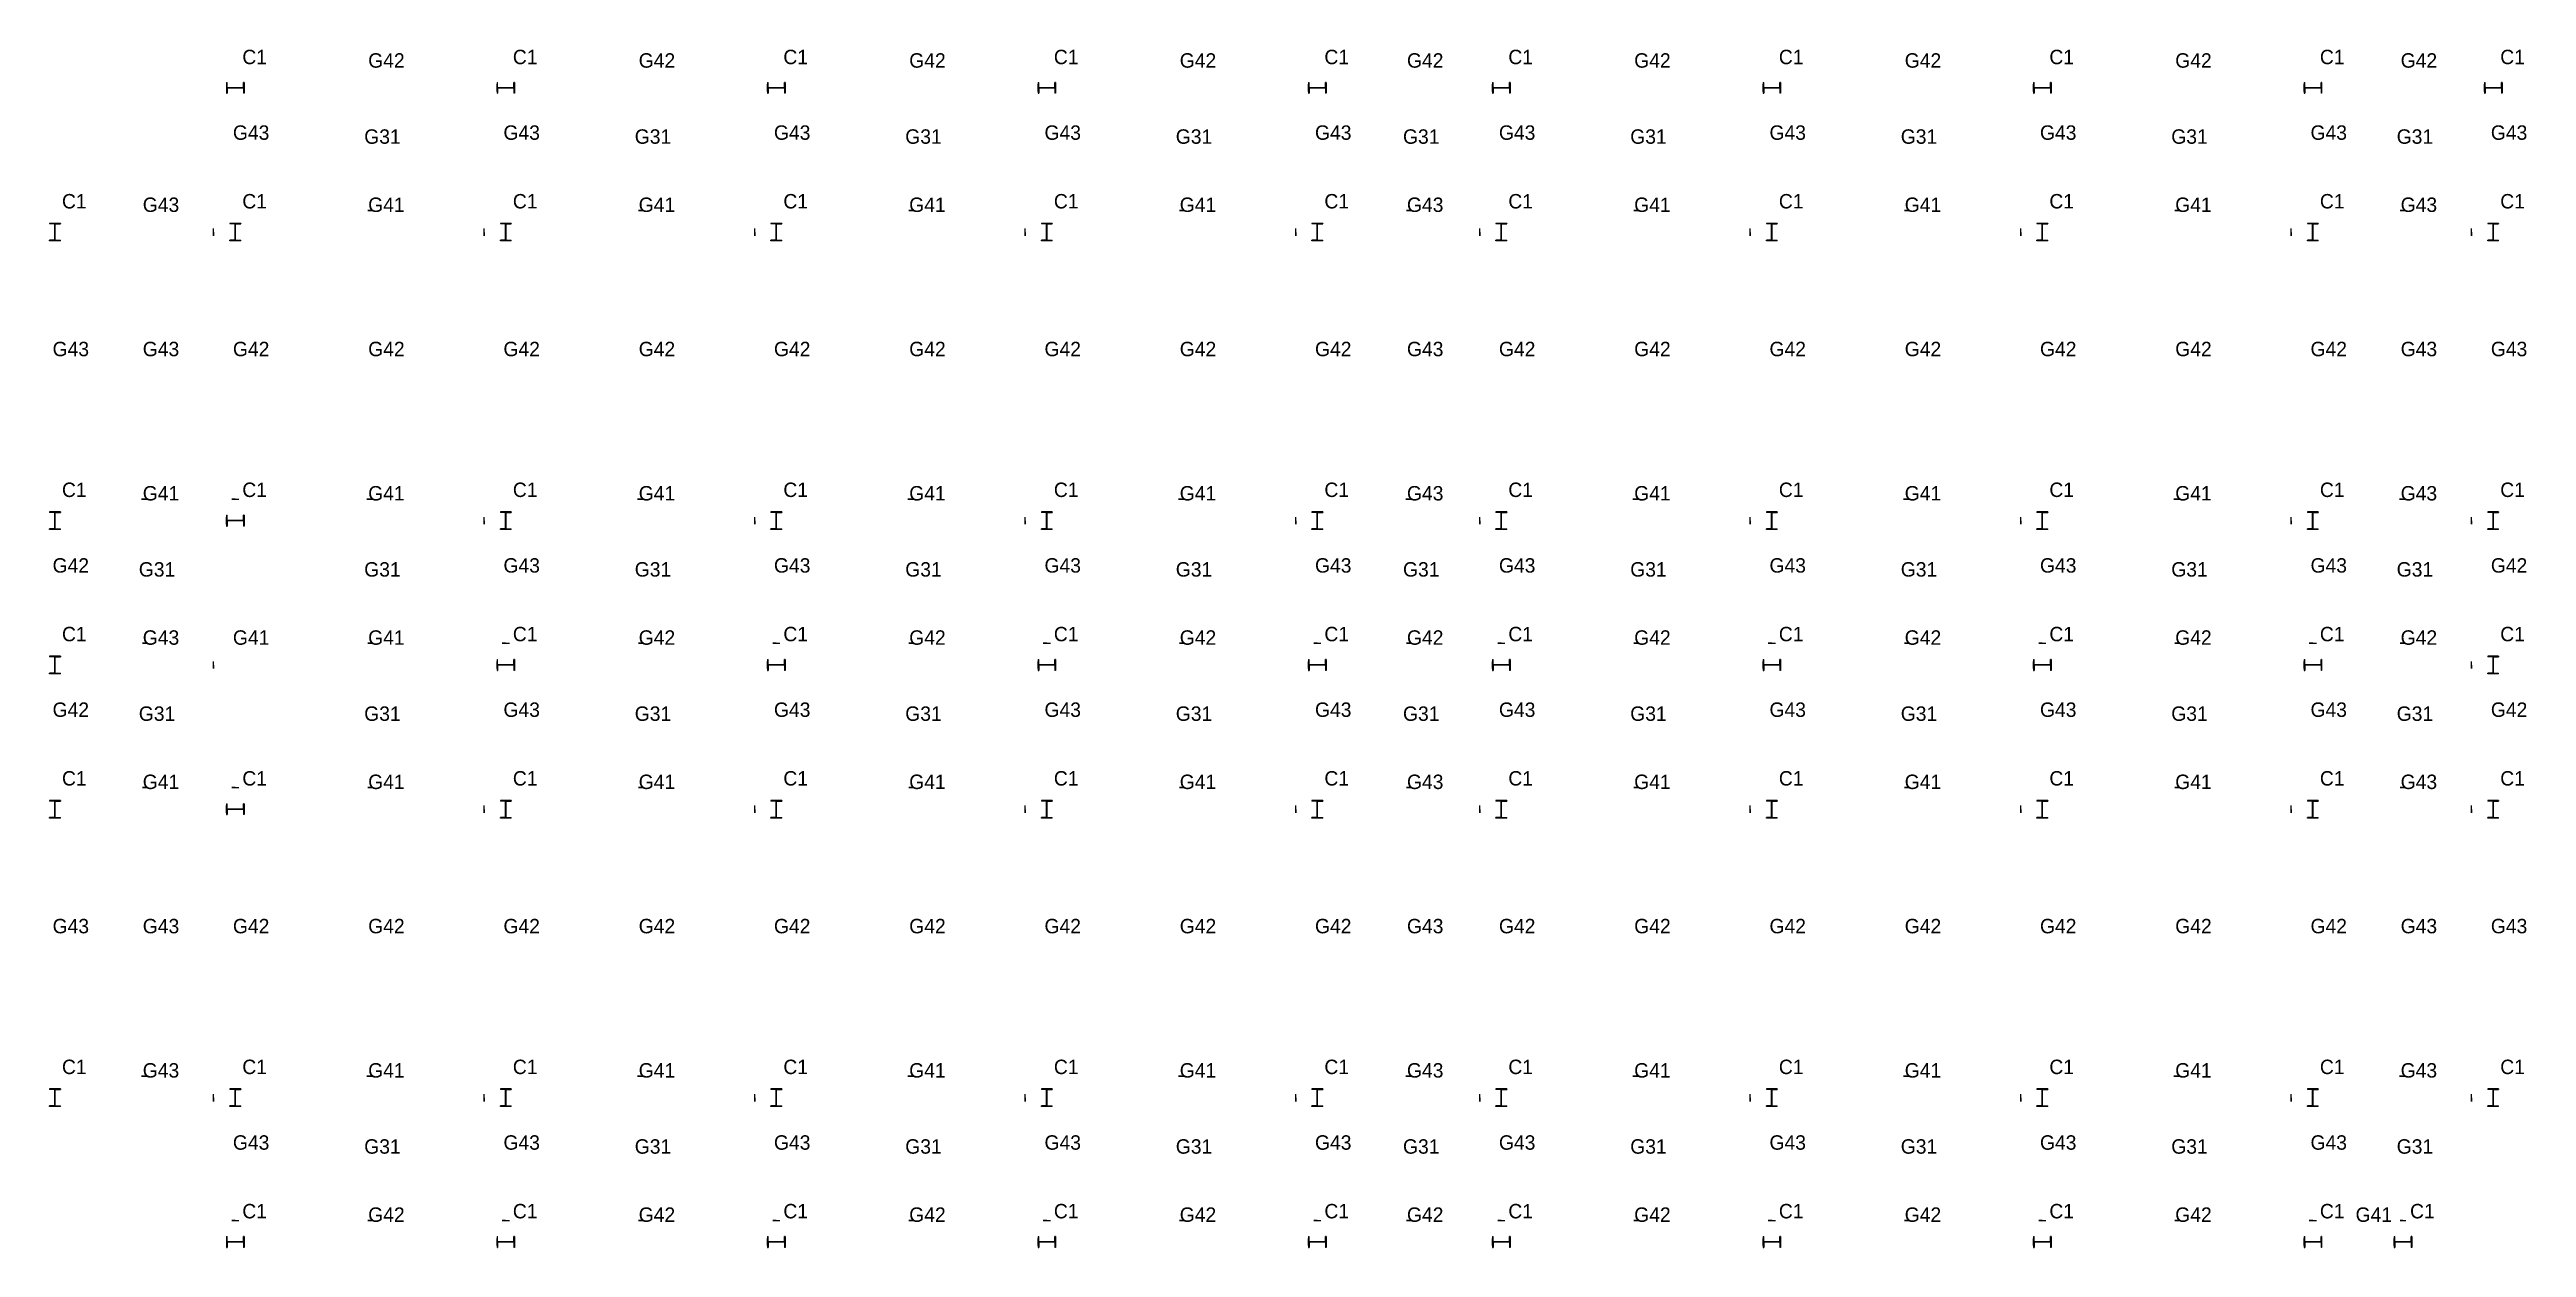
# Model space of a CAD drawing. Extents: x 0 to 468522, y -150 to 33063.
# Drawn here: x 199850 to 268522, y -150 to 33063 of the extents above; entities that cross this region are included whole.
import ezdxf
from ezdxf.enums import TextEntityAlignment as Align

# ---------------------------------------------------------------- set-up
doc = ezdxf.new("R2010")
doc.units = 0

msp = doc.modelspace()

# ---------------------------------------------------------------- texts
at = {"layer": 'C1'}
for p in [(205536.8, 32536.8, 6460), (205536.8, 32536.8, 3330), (213036.8, 32536.8, 6460), (213036.8, 32536.8, 3330), (220536.8, 32536.8, 6460), (220536.8, 32536.8, 3330), (228036.8, 32536.8, 6460), (228036.8, 32536.8, 3330), (235536.8, 32536.8, 6460), (235536.8, 32536.8, 3330), (240636.8, 32536.8, 6460), (240636.8, 32536.8, 3330), (248136.8, 32536.8, 6460), (248136.8, 32536.8, 3330), (255636.8, 32536.8, 6460), (255636.8, 32536.8, 3330), (263136.8, 32536.8, 6460), (263136.8, 32536.8, 3330), (268136.8, 32536.8, 6460), (268136.8, 32536.8, 3330), (200536.8, 28536.8, 6460), (200536.8, 28536.8, 3330), (205536.8, 28536.8, 6460), (205536.8, 28536.8, 3330), (213036.8, 28536.8, 6460), (213036.8, 28536.8, 3330), (220536.8, 28536.8, 6460), (220536.8, 28536.8, 3330), (228036.8, 28536.8, 6460), (228036.8, 28536.8, 3330), (235536.8, 28536.8, 6460), (235536.8, 28536.8, 3330), (240636.8, 28536.8, 6460), (240636.8, 28536.8, 3330), (248136.8, 28536.8, 6460), (248136.8, 28536.8, 3330), (255636.8, 28536.8, 6460), (255636.8, 28536.8, 3330), (263136.8, 28536.8, 6460), (263136.8, 28536.8, 3330), (268136.8, 28536.8, 6460), (268136.8, 28536.8, 3330), (200536.8, 20536.8, 6460), (200536.8, 20536.8, 3330), (205536.8, 20536.8, 6460), (205536.8, 20536.8, 3330), (213036.8, 20536.8, 6460), (213036.8, 20536.8, 3330), (220536.8, 20536.8, 6460), (220536.8, 20536.8, 3330), (228036.8, 20536.8, 6460), (228036.8, 20536.8, 3330), (235536.8, 20536.8, 6460), (235536.8, 20536.8, 3330), (240636.8, 20536.8, 6460), (240636.8, 20536.8, 3330), (248136.8, 20536.8, 6460), (248136.8, 20536.8, 3330), (255636.8, 20536.8, 6460), (255636.8, 20536.8, 3330), (263136.8, 20536.8, 6460), (263136.8, 20536.8, 3330), (268136.8, 20536.8, 6460), (268136.8, 20536.8, 3330), (200536.8, 16536.8, 6460), (200536.8, 16536.8, 3330), (213036.8, 16536.8, 6460), (213036.8, 16536.8, 3330), (220536.8, 16536.8, 6460), (220536.8, 16536.8, 3330), (228036.8, 16536.8, 6460), (228036.8, 16536.8, 3330), (235536.8, 16536.8, 6460), (235536.8, 16536.8, 3330), (240636.8, 16536.8, 6460), (240636.8, 16536.8, 3330), (248136.8, 16536.8, 6460), (248136.8, 16536.8, 3330), (255636.8, 16536.8, 6460), (255636.8, 16536.8, 3330), (263136.8, 16536.8, 6460), (263136.8, 16536.8, 3330), (268136.8, 16536.8, 6460), (268136.8, 16536.8, 3330), (200536.8, 12536.8, 6460), (200536.8, 12536.8, 3330), (205536.8, 12536.8, 6460), (205536.8, 12536.8, 3330), (213036.8, 12536.8, 6460), (213036.8, 12536.8, 3330), (220536.8, 12536.8, 6460), (220536.8, 12536.8, 3330), (228036.8, 12536.8, 6460), (228036.8, 12536.8, 3330), (235536.8, 12536.8, 6460), (235536.8, 12536.8, 3330), (240636.8, 12536.8, 6460), (240636.8, 12536.8, 3330), (248136.8, 12536.8, 6460), (248136.8, 12536.8, 3330), (255636.8, 12536.8, 6460), (255636.8, 12536.8, 3330), (263136.8, 12536.8, 6460), (263136.8, 12536.8, 3330), (268136.8, 12536.8, 6460), (268136.8, 12536.8, 3330), (200536.8, 4536.8, 6460), (200536.8, 4536.8, 3330), (205536.8, 4536.8, 6460), (205536.8, 4536.8, 3330), (213036.8, 4536.8, 6460), (213036.8, 4536.8, 3330), (220536.8, 4536.8, 6460), (220536.8, 4536.8, 3330), (228036.8, 4536.8, 6460), (228036.8, 4536.8, 3330), (235536.8, 4536.8, 6460), (235536.8, 4536.8, 3330), (240636.8, 4536.8, 6460), (240636.8, 4536.8, 3330), (248136.8, 4536.8, 6460), (248136.8, 4536.8, 3330), (255636.8, 4536.8, 6460), (255636.8, 4536.8, 3330), (263136.8, 4536.8, 6460), (263136.8, 4536.8, 3330), (268136.8, 4536.8, 6460), (268136.8, 4536.8, 3330), (205536.8, 536.8, 6460), (205536.8, 536.8, 3330), (213036.8, 536.8, 6460), (213036.8, 536.8, 3330), (220536.8, 536.8, 6460), (220536.8, 536.8, 3330), (228036.8, 536.8, 6460), (228036.8, 536.8, 3330), (235536.8, 536.8, 6460), (235536.8, 536.8, 3330), (240636.8, 536.8, 6460), (240636.8, 536.8, 3330), (248136.8, 536.8, 6460), (248136.8, 536.8, 3330), (255636.8, 536.8, 6460), (255636.8, 536.8, 3330), (263136.8, 536.8, 6460), (263136.8, 536.8, 3330), (265636.8, 536.8, 6460), (265636.8, 536.8, 3330)]:
    msp.add_text('C1', height=400, dxfattribs=at).set_placement(p, align=Align.BOTTOM_CENTER)
at = {"layer": 'G31'}
for p in [(209080, 30330, 3330), (216580, 30330, 3330), (224080, 30330, 3330), (231580, 30330, 3330), (237880, 30330, 3330), (244180, 30330, 3330), (251680, 30330, 3330), (259180, 30330, 3330), (265430, 30330, 3330), (202830, 18330, 3330), (209080, 18330, 3330), (216580, 18330, 3330), (224080, 18330, 3330), (231580, 18330, 3330), (237880, 18330, 3330), (244180, 18330, 3330), (251680, 18330, 3330), (259180, 18330, 3330), (265430, 18330, 3330), (202830, 14330, 3330), (209080, 14330, 3330), (216580, 14330, 3330), (224080, 14330, 3330), (231580, 14330, 3330), (237880, 14330, 3330), (244180, 14330, 3330), (251680, 14330, 3330), (259180, 14330, 3330), (265430, 14330, 3330), (209080, 2330, 3330), (216580, 2330, 3330), (224080, 2330, 3330), (231580, 2330, 3330), (237880, 2330, 3330), (244180, 2330, 3330), (251680, 2330, 3330), (259180, 2330, 3330), (265430, 2330, 3330)]:
    msp.add_text('G31', height=400, dxfattribs=at).set_placement(p, align=Align.BOTTOM_CENTER)
at = {"layer": 'G41'}
for p in [(209190, 28440, 3330), (216690, 28440, 3330), (224190, 28440, 3330), (231690, 28440, 3330), (244290, 28440, 3330), (251790, 28440, 3330), (259290, 28440, 3330), (202940, 20440, 3330), (209190, 20440, 3330), (216690, 20440, 3330), (224190, 20440, 3330), (231690, 20440, 3330), (244290, 20440, 3330), (251790, 20440, 3330), (259290, 20440, 3330), (205440, 16440, 3330), (209190, 16440, 3330), (202940, 12440, 3330), (209190, 12440, 3330), (216690, 12440, 3330), (224190, 12440, 3330), (231690, 12440, 3330), (244290, 12440, 3330), (251790, 12440, 3330), (259290, 12440, 3330), (209190, 4440, 3330), (216690, 4440, 3330), (224190, 4440, 3330), (231690, 4440, 3330), (244290, 4440, 3330), (251790, 4440, 3330), (259290, 4440, 3330), (264290, 440, 3330)]:
    msp.add_text('G41', height=400, dxfattribs=at).set_placement(p, align=Align.BOTTOM_CENTER)
at = {"layer": 'G42'}
for p in [(209190, 32440, 3330), (216690, 32440, 3330), (224190, 32440, 3330), (231690, 32440, 3330), (237990, 32440, 3330), (244290, 32440, 3330), (251790, 32440, 3330), (259290, 32440, 3330), (265540, 32440, 3330), (205440, 24440, 3330), (209190, 24440, 3330), (212940, 24440, 3330), (216690, 24440, 3330), (220440, 24440, 3330), (224190, 24440, 3330), (227940, 24440, 3330), (231690, 24440, 3330), (235440, 24440, 3330), (240540, 24440, 3330), (244290, 24440, 3330), (248040, 24440, 3330), (251790, 24440, 3330), (255540, 24440, 3330), (259290, 24440, 3330), (263040, 24440, 3330), (200440, 18440, 3330), (268040, 18440, 3330), (216690, 16440, 3330), (224190, 16440, 3330), (231690, 16440, 3330), (237990, 16440, 3330), (244290, 16440, 3330), (251790, 16440, 3330), (259290, 16440, 3330), (265540, 16440, 3330), (200440, 14440, 3330), (268040, 14440, 3330), (205440, 8440, 3330), (209190, 8440, 3330), (212940, 8440, 3330), (216690, 8440, 3330), (220440, 8440, 3330), (224190, 8440, 3330), (227940, 8440, 3330), (231690, 8440, 3330), (235440, 8440, 3330), (240540, 8440, 3330), (244290, 8440, 3330), (248040, 8440, 3330), (251790, 8440, 3330), (255540, 8440, 3330), (259290, 8440, 3330), (263040, 8440, 3330), (209190, 440, 3330), (216690, 440, 3330), (224190, 440, 3330), (231690, 440, 3330), (237990, 440, 3330), (244290, 440, 3330), (251790, 440, 3330), (259290, 440, 3330)]:
    msp.add_text('G42', height=400, dxfattribs=at).set_placement(p, align=Align.BOTTOM_CENTER)
at = {"layer": 'G43'}
for p in [(205440, 30440, 3330), (212940, 30440, 3330), (220440, 30440, 3330), (227940, 30440, 3330), (235440, 30440, 3330), (240540, 30440, 3330), (248040, 30440, 3330), (255540, 30440, 3330), (263040, 30440, 3330), (268040, 30440, 3330), (202940, 28440, 3330), (237990, 28440, 3330), (265540, 28440, 3330), (200440, 24440, 3330), (202940, 24440, 3330), (237990, 24440, 3330), (265540, 24440, 3330), (268040, 24440, 3330), (237990, 20440, 3330), (265540, 20440, 3330), (212940, 18440, 3330), (220440, 18440, 3330), (227940, 18440, 3330), (235440, 18440, 3330), (240540, 18440, 3330), (248040, 18440, 3330), (255540, 18440, 3330), (263040, 18440, 3330), (202940, 16440, 3330), (212940, 14440, 3330), (220440, 14440, 3330), (227940, 14440, 3330), (235440, 14440, 3330), (240540, 14440, 3330), (248040, 14440, 3330), (255540, 14440, 3330), (263040, 14440, 3330), (237990, 12440, 3330), (265540, 12440, 3330), (200440, 8440, 3330), (202940, 8440, 3330), (237990, 8440, 3330), (265540, 8440, 3330), (268040, 8440, 3330), (202940, 4440, 3330), (237990, 4440, 3330), (265540, 4440, 3330), (205440, 2440, 3330), (212940, 2440, 3330), (220440, 2440, 3330), (227940, 2440, 3330), (235440, 2440, 3330), (240540, 2440, 3330), (248040, 2440, 3330), (255540, 2440, 3330), (263040, 2440, 3330)]:
    msp.add_text('G43', height=400, dxfattribs=at).set_placement(p, align=Align.BOTTOM_CENTER)

# ---------------------------------------------------------------- linework, layer by layer
at = {"layer": 'C1'}
for p, q in [((204756, 32150, 3330), (204756, 31850, 3330)), ((204756, 32150, 3330), (204774, 32150, 3330)), ((204756, 32150), (204756, 31850)), ((204756, 32150), (204774, 32150)), ((204756, 31850, 3330), (204774, 31850, 3330)), ((204756, 31850), (204774, 31850)), ((204774, 32005.5, 3330), (204774, 32150, 3330)), ((204774, 32005.5), (204774, 32150)), ((205226, 32005.5, 3330), (204774, 32005.5, 3330)), ((204774, 32005.5, 3330), (204774, 32005.5, 3330)), ((204774, 32005.5, 3330), (204774, 32005.5, 3330)), ((204774, 32005.5, 3330), (204774, 32005.5, 3330)), ((205226, 32005.5), (204774, 32005.5)), ((204774, 32005.5), (204774, 32005.5)), ((204774, 32005.5), (204774, 32005.5)), ((204774, 32005.5), (204774, 32005.5)), ((205226, 31994.5, 3330), (204774, 31994.5, 3330)), ((204774, 31994.5, 3330), (204774, 31994.5, 3330)), ((204774, 31994.5, 3330), (204774, 31994.5, 3330)), ((204774, 31994.5, 3330), (204774, 31994.5, 3330)), ((204774, 31994.5, 3330), (204774, 31850, 3330)), ((205226, 31994.5), (204774, 31994.5)), ((204774, 31994.5), (204774, 31994.5)), ((204774, 31994.5), (204774, 31994.5)), ((204774, 31994.5), (204774, 31994.5)), ((204774, 31994.5), (204774, 31850)), ((205226, 32005.5, 3330), (205226, 32150, 3330)), ((205244, 32150, 3330), (205226, 32150, 3330)), ((205226, 32005.5), (205226, 32150)), ((205244, 32150), (205226, 32150)), ((205226, 32005.5, 3330), (205226, 32005.5, 3330)), ((205226, 32005.5, 3330), (205226, 32005.5, 3330)), ((205226, 32005.5, 3330), (205226, 32005.5, 3330)), ((205226, 32005.5), (205226, 32005.5)), ((205226, 32005.5), (205226, 32005.5)), ((205226, 32005.5), (205226, 32005.5)), ((205226, 31994.5, 3330), (205226, 31994.5, 3330)), ((205226, 31994.5, 3330), (205226, 31994.5, 3330)), ((205226, 31994.5, 3330), (205226, 31994.5, 3330)), ((205226, 31994.5, 3330), (205226, 31850, 3330)), ((205226, 31994.5), (205226, 31994.5)), ((205226, 31994.5), (205226, 31994.5)), ((205226, 31994.5), (205226, 31994.5)), ((205226, 31994.5), (205226, 31850)), ((205244, 31850, 3330), (205226, 31850, 3330)), ((205244, 31850), (205226, 31850)), ((205244, 32150, 3330), (205244, 31850, 3330)), ((205244, 32150), (205244, 31850)), ((212256, 32150, 3330), (212256, 31850, 3330)), ((212256, 32150, 3330), (212274, 32150, 3330)), ((212256, 32150), (212256, 31850)), ((212256, 32150), (212274, 32150)), ((212256, 31850, 3330), (212274, 31850, 3330)), ((212256, 31850), (212274, 31850)), ((212274, 32005.5, 3330), (212274, 32150, 3330)), ((212274, 32005.5), (212274, 32150)), ((212726, 32005.5, 3330), (212274, 32005.5, 3330)), ((212274, 32005.5, 3330), (212274, 32005.5, 3330)), ((212274, 32005.5, 3330), (212274, 32005.5, 3330)), ((212274, 32005.5, 3330), (212274, 32005.5, 3330)), ((212726, 32005.5), (212274, 32005.5)), ((212274, 32005.5), (212274, 32005.5)), ((212274, 32005.5), (212274, 32005.5)), ((212274, 32005.5), (212274, 32005.5)), ((212726, 31994.5, 3330), (212274, 31994.5, 3330)), ((212274, 31994.5, 3330), (212274, 31994.5, 3330)), ((212274, 31994.5, 3330), (212274, 31994.5, 3330)), ((212274, 31994.5, 3330), (212274, 31994.5, 3330)), ((212274, 31994.5, 3330), (212274, 31850, 3330)), ((212726, 31994.5), (212274, 31994.5)), ((212274, 31994.5), (212274, 31994.5)), ((212274, 31994.5), (212274, 31994.5)), ((212274, 31994.5), (212274, 31994.5)), ((212274, 31994.5), (212274, 31850)), ((212726, 32005.5, 3330), (212726, 32150, 3330)), ((212744, 32150, 3330), (212726, 32150, 3330)), ((212726, 32005.5), (212726, 32150)), ((212744, 32150), (212726, 32150)), ((212726, 32005.5, 3330), (212726, 32005.5, 3330)), ((212726, 32005.5, 3330), (212726, 32005.5, 3330)), ((212726, 32005.5, 3330), (212726, 32005.5, 3330)), ((212726, 32005.5), (212726, 32005.5)), ((212726, 32005.5), (212726, 32005.5)), ((212726, 32005.5), (212726, 32005.5)), ((212726, 31994.5, 3330), (212726, 31994.5, 3330)), ((212726, 31994.5, 3330), (212726, 31994.5, 3330)), ((212726, 31994.5, 3330), (212726, 31994.5, 3330)), ((212726, 31994.5, 3330), (212726, 31850, 3330)), ((212726, 31994.5), (212726, 31994.5)), ((212726, 31994.5), (212726, 31994.5)), ((212726, 31994.5), (212726, 31994.5)), ((212726, 31994.5), (212726, 31850)), ((212744, 31850, 3330), (212726, 31850, 3330)), ((212744, 31850), (212726, 31850)), ((212744, 32150, 3330), (212744, 31850, 3330)), ((212744, 32150), (212744, 31850)), ((219756, 32150, 3330), (219756, 31850, 3330)), ((219756, 32150, 3330), (219774, 32150, 3330)), ((219756, 32150), (219756, 31850)), ((219756, 32150), (219774, 32150)), ((219756, 31850, 3330), (219774, 31850, 3330)), ((219756, 31850), (219774, 31850)), ((219774, 32005.5, 3330), (219774, 32150, 3330)), ((219774, 32005.5), (219774, 32150)), ((220226, 32005.5, 3330), (219774, 32005.5, 3330)), ((219774, 32005.5, 3330), (219774, 32005.5, 3330)), ((219774, 32005.5, 3330), (219774, 32005.5, 3330)), ((219774, 32005.5, 3330), (219774, 32005.5, 3330)), ((220226, 32005.5), (219774, 32005.5)), ((219774, 32005.5), (219774, 32005.5)), ((219774, 32005.5), (219774, 32005.5)), ((219774, 32005.5), (219774, 32005.5)), ((220226, 31994.5, 3330), (219774, 31994.5, 3330)), ((219774, 31994.5, 3330), (219774, 31994.5, 3330)), ((219774, 31994.5, 3330), (219774, 31994.5, 3330)), ((219774, 31994.5, 3330), (219774, 31994.5, 3330)), ((219774, 31994.5, 3330), (219774, 31850, 3330)), ((220226, 31994.5), (219774, 31994.5)), ((219774, 31994.5), (219774, 31994.5)), ((219774, 31994.5), (219774, 31994.5)), ((219774, 31994.5), (219774, 31994.5)), ((219774, 31994.5), (219774, 31850)), ((220226, 32005.5, 3330), (220226, 32150, 3330)), ((220244, 32150, 3330), (220226, 32150, 3330)), ((220226, 32005.5), (220226, 32150)), ((220244, 32150), (220226, 32150)), ((220226, 32005.5, 3330), (220226, 32005.5, 3330)), ((220226, 32005.5, 3330), (220226, 32005.5, 3330)), ((220226, 32005.5, 3330), (220226, 32005.5, 3330)), ((220226, 32005.5), (220226, 32005.5)), ((220226, 32005.5), (220226, 32005.5)), ((220226, 32005.5), (220226, 32005.5)), ((220226, 31994.5, 3330), (220226, 31994.5, 3330)), ((220226, 31994.5, 3330), (220226, 31994.5, 3330)), ((220226, 31994.5, 3330), (220226, 31994.5, 3330)), ((220226, 31994.5, 3330), (220226, 31850, 3330)), ((220226, 31994.5), (220226, 31994.5)), ((220226, 31994.5), (220226, 31994.5)), ((220226, 31994.5), (220226, 31994.5)), ((220226, 31994.5), (220226, 31850)), ((220244, 31850, 3330), (220226, 31850, 3330)), ((220244, 31850), (220226, 31850)), ((220244, 32150, 3330), (220244, 31850, 3330)), ((220244, 32150), (220244, 31850)), ((227256, 32150, 3330), (227256, 31850, 3330)), ((227256, 32150, 3330), (227274, 32150, 3330)), ((227256, 32150), (227256, 31850)), ((227256, 32150), (227274, 32150)), ((227256, 31850, 3330), (227274, 31850, 3330)), ((227256, 31850), (227274, 31850)), ((227274, 32005.5, 3330), (227274, 32150, 3330)), ((227274, 32005.5), (227274, 32150)), ((227726, 32005.5, 3330), (227274, 32005.5, 3330)), ((227274, 32005.5, 3330), (227274, 32005.5, 3330)), ((227274, 32005.5, 3330), (227274, 32005.5, 3330)), ((227274, 32005.5, 3330), (227274, 32005.5, 3330)), ((227726, 32005.5), (227274, 32005.5)), ((227274, 32005.5), (227274, 32005.5)), ((227274, 32005.5), (227274, 32005.5)), ((227274, 32005.5), (227274, 32005.5)), ((227726, 31994.5, 3330), (227274, 31994.5, 3330)), ((227274, 31994.5, 3330), (227274, 31994.5, 3330)), ((227274, 31994.5, 3330), (227274, 31994.5, 3330)), ((227274, 31994.5, 3330), (227274, 31994.5, 3330)), ((227274, 31994.5, 3330), (227274, 31850, 3330)), ((227726, 31994.5), (227274, 31994.5)), ((227274, 31994.5), (227274, 31994.5)), ((227274, 31994.5), (227274, 31994.5)), ((227274, 31994.5), (227274, 31994.5)), ((227274, 31994.5), (227274, 31850)), ((227726, 32005.5, 3330), (227726, 32150, 3330)), ((227744, 32150, 3330), (227726, 32150, 3330)), ((227726, 32005.5), (227726, 32150)), ((227744, 32150), (227726, 32150)), ((227726, 32005.5, 3330), (227726, 32005.5, 3330)), ((227726, 32005.5, 3330), (227726, 32005.5, 3330)), ((227726, 32005.5, 3330), (227726, 32005.5, 3330)), ((227726, 32005.5), (227726, 32005.5)), ((227726, 32005.5), (227726, 32005.5)), ((227726, 32005.5), (227726, 32005.5)), ((227726, 31994.5, 3330), (227726, 31994.5, 3330)), ((227726, 31994.5, 3330), (227726, 31994.5, 3330)), ((227726, 31994.5, 3330), (227726, 31994.5, 3330)), ((227726, 31994.5, 3330), (227726, 31850, 3330)), ((227726, 31994.5), (227726, 31994.5)), ((227726, 31994.5), (227726, 31994.5)), ((227726, 31994.5), (227726, 31994.5)), ((227726, 31994.5), (227726, 31850)), ((227744, 31850, 3330), (227726, 31850, 3330)), ((227744, 31850), (227726, 31850)), ((227744, 32150, 3330), (227744, 31850, 3330)), ((227744, 32150), (227744, 31850)), ((234756, 32150, 3330), (234756, 31850, 3330)), ((234756, 32150, 3330), (234774, 32150, 3330)), ((234756, 32150), (234756, 31850)), ((234756, 32150), (234774, 32150)), ((234756, 31850, 3330), (234774, 31850, 3330)), ((234756, 31850), (234774, 31850)), ((234774, 32005.5, 3330), (234774, 32150, 3330)), ((234774, 32005.5), (234774, 32150)), ((235226, 32005.5, 3330), (234774, 32005.5, 3330)), ((234774, 32005.5, 3330), (234774, 32005.5, 3330)), ((234774, 32005.5, 3330), (234774, 32005.5, 3330)), ((234774, 32005.5, 3330), (234774, 32005.5, 3330)), ((235226, 32005.5), (234774, 32005.5)), ((234774, 32005.5), (234774, 32005.5)), ((234774, 32005.5), (234774, 32005.5)), ((234774, 32005.5), (234774, 32005.5)), ((235226, 31994.5, 3330), (234774, 31994.5, 3330)), ((234774, 31994.5, 3330), (234774, 31994.5, 3330)), ((234774, 31994.5, 3330), (234774, 31994.5, 3330)), ((234774, 31994.5, 3330), (234774, 31994.5, 3330)), ((234774, 31994.5, 3330), (234774, 31850, 3330)), ((235226, 31994.5), (234774, 31994.5)), ((234774, 31994.5), (234774, 31994.5)), ((234774, 31994.5), (234774, 31994.5)), ((234774, 31994.5), (234774, 31994.5)), ((234774, 31994.5), (234774, 31850)), ((235226, 32005.5, 3330), (235226, 32150, 3330)), ((235244, 32150, 3330), (235226, 32150, 3330)), ((235226, 32005.5), (235226, 32150)), ((235244, 32150), (235226, 32150)), ((235226, 32005.5, 3330), (235226, 32005.5, 3330)), ((235226, 32005.5, 3330), (235226, 32005.5, 3330)), ((235226, 32005.5, 3330), (235226, 32005.5, 3330)), ((235226, 32005.5), (235226, 32005.5)), ((235226, 32005.5), (235226, 32005.5)), ((235226, 32005.5), (235226, 32005.5)), ((235226, 31994.5, 3330), (235226, 31994.5, 3330)), ((235226, 31994.5, 3330), (235226, 31994.5, 3330)), ((235226, 31994.5, 3330), (235226, 31994.5, 3330)), ((235226, 31994.5, 3330), (235226, 31850, 3330)), ((235226, 31994.5), (235226, 31994.5)), ((235226, 31994.5), (235226, 31994.5)), ((235226, 31994.5), (235226, 31994.5)), ((235226, 31994.5), (235226, 31850)), ((235244, 31850, 3330), (235226, 31850, 3330)), ((235244, 31850), (235226, 31850)), ((235244, 32150, 3330), (235244, 31850, 3330)), ((235244, 32150), (235244, 31850)), ((239856, 32150, 3330), (239856, 31850, 3330)), ((239856, 32150, 3330), (239874, 32150, 3330)), ((239856, 32150), (239856, 31850)), ((239856, 32150), (239874, 32150)), ((239856, 31850, 3330), (239874, 31850, 3330)), ((239856, 31850), (239874, 31850)), ((239874, 32005.5, 3330), (239874, 32150, 3330)), ((239874, 32005.5), (239874, 32150)), ((240326, 32005.5, 3330), (239874, 32005.5, 3330)), ((239874, 32005.5, 3330), (239874, 32005.5, 3330)), ((239874, 32005.5, 3330), (239874, 32005.5, 3330)), ((239874, 32005.5, 3330), (239874, 32005.5, 3330)), ((240326, 32005.5), (239874, 32005.5)), ((239874, 32005.5), (239874, 32005.5)), ((239874, 32005.5), (239874, 32005.5)), ((239874, 32005.5), (239874, 32005.5)), ((240326, 31994.5, 3330), (239874, 31994.5, 3330)), ((239874, 31994.5, 3330), (239874, 31994.5, 3330)), ((239874, 31994.5, 3330), (239874, 31994.5, 3330)), ((239874, 31994.5, 3330), (239874, 31994.5, 3330)), ((239874, 31994.5, 3330), (239874, 31850, 3330)), ((240326, 31994.5), (239874, 31994.5)), ((239874, 31994.5), (239874, 31994.5)), ((239874, 31994.5), (239874, 31994.5)), ((239874, 31994.5), (239874, 31994.5)), ((239874, 31994.5), (239874, 31850)), ((240326, 32005.5, 3330), (240326, 32150, 3330)), ((240344, 32150, 3330), (240326, 32150, 3330)), ((240326, 32005.5), (240326, 32150)), ((240344, 32150), (240326, 32150)), ((240326, 32005.5, 3330), (240326, 32005.5, 3330)), ((240326, 32005.5, 3330), (240326, 32005.5, 3330)), ((240326, 32005.5, 3330), (240326, 32005.5, 3330)), ((240326, 32005.5), (240326, 32005.5)), ((240326, 32005.5), (240326, 32005.5)), ((240326, 32005.5), (240326, 32005.5)), ((240326, 31994.5, 3330), (240326, 31994.5, 3330)), ((240326, 31994.5, 3330), (240326, 31994.5, 3330)), ((240326, 31994.5, 3330), (240326, 31994.5, 3330)), ((240326, 31994.5, 3330), (240326, 31850, 3330)), ((240326, 31994.5), (240326, 31994.5)), ((240326, 31994.5), (240326, 31994.5)), ((240326, 31994.5), (240326, 31994.5)), ((240326, 31994.5), (240326, 31850)), ((240344, 31850, 3330), (240326, 31850, 3330)), ((240344, 31850), (240326, 31850)), ((240344, 32150, 3330), (240344, 31850, 3330)), ((240344, 32150), (240344, 31850)), ((247356, 32150, 3330), (247356, 31850, 3330)), ((247356, 32150, 3330), (247374, 32150, 3330)), ((247356, 32150), (247356, 31850)), ((247356, 32150), (247374, 32150)), ((247356, 31850, 3330), (247374, 31850, 3330)), ((247356, 31850), (247374, 31850)), ((247374, 32005.5, 3330), (247374, 32150, 3330)), ((247374, 32005.5), (247374, 32150)), ((247826, 32005.5, 3330), (247374, 32005.5, 3330)), ((247374, 32005.5, 3330), (247374, 32005.5, 3330)), ((247374, 32005.5, 3330), (247374, 32005.5, 3330)), ((247374, 32005.5, 3330), (247374, 32005.5, 3330)), ((247826, 32005.5), (247374, 32005.5)), ((247374, 32005.5), (247374, 32005.5)), ((247374, 32005.5), (247374, 32005.5)), ((247374, 32005.5), (247374, 32005.5)), ((247826, 31994.5, 3330), (247374, 31994.5, 3330)), ((247374, 31994.5, 3330), (247374, 31994.5, 3330)), ((247374, 31994.5, 3330), (247374, 31994.5, 3330)), ((247374, 31994.5, 3330), (247374, 31994.5, 3330)), ((247374, 31994.5, 3330), (247374, 31850, 3330)), ((247826, 31994.5), (247374, 31994.5)), ((247374, 31994.5), (247374, 31994.5)), ((247374, 31994.5), (247374, 31994.5)), ((247374, 31994.5), (247374, 31994.5)), ((247374, 31994.5), (247374, 31850)), ((247826, 32005.5, 3330), (247826, 32150, 3330)), ((247844, 32150, 3330), (247826, 32150, 3330)), ((247826, 32005.5), (247826, 32150)), ((247844, 32150), (247826, 32150)), ((247826, 32005.5, 3330), (247826, 32005.5, 3330)), ((247826, 32005.5, 3330), (247826, 32005.5, 3330)), ((247826, 32005.5, 3330), (247826, 32005.5, 3330)), ((247826, 32005.5), (247826, 32005.5)), ((247826, 32005.5), (247826, 32005.5)), ((247826, 32005.5), (247826, 32005.5)), ((247826, 31994.5, 3330), (247826, 31994.5, 3330)), ((247826, 31994.5, 3330), (247826, 31994.5, 3330)), ((247826, 31994.5, 3330), (247826, 31994.5, 3330)), ((247826, 31994.5, 3330), (247826, 31850, 3330)), ((247826, 31994.5), (247826, 31994.5)), ((247826, 31994.5), (247826, 31994.5)), ((247826, 31994.5), (247826, 31994.5)), ((247826, 31994.5), (247826, 31850)), ((247844, 31850, 3330), (247826, 31850, 3330)), ((247844, 31850), (247826, 31850)), ((247844, 32150, 3330), (247844, 31850, 3330)), ((247844, 32150), (247844, 31850)), ((254856, 32150, 3330), (254856, 31850, 3330)), ((254856, 32150, 3330), (254874, 32150, 3330)), ((254856, 32150), (254856, 31850)), ((254856, 32150), (254874, 32150)), ((254856, 31850, 3330), (254874, 31850, 3330)), ((254856, 31850), (254874, 31850)), ((254874, 32005.5, 3330), (254874, 32150, 3330)), ((254874, 32005.5), (254874, 32150)), ((255326, 32005.5, 3330), (254874, 32005.5, 3330)), ((254874, 32005.5, 3330), (254874, 32005.5, 3330)), ((254874, 32005.5, 3330), (254874, 32005.5, 3330)), ((254874, 32005.5, 3330), (254874, 32005.5, 3330)), ((255326, 32005.5), (254874, 32005.5)), ((254874, 32005.5), (254874, 32005.5)), ((254874, 32005.5), (254874, 32005.5)), ((254874, 32005.5), (254874, 32005.5)), ((255326, 31994.5, 3330), (254874, 31994.5, 3330)), ((254874, 31994.5, 3330), (254874, 31994.5, 3330)), ((254874, 31994.5, 3330), (254874, 31994.5, 3330)), ((254874, 31994.5, 3330), (254874, 31994.5, 3330)), ((254874, 31994.5, 3330), (254874, 31850, 3330)), ((255326, 31994.5), (254874, 31994.5)), ((254874, 31994.5), (254874, 31994.5)), ((254874, 31994.5), (254874, 31994.5)), ((254874, 31994.5), (254874, 31994.5)), ((254874, 31994.5), (254874, 31850)), ((255326, 32005.5, 3330), (255326, 32150, 3330)), ((255344, 32150, 3330), (255326, 32150, 3330)), ((255326, 32005.5), (255326, 32150)), ((255344, 32150), (255326, 32150)), ((255326, 32005.5, 3330), (255326, 32005.5, 3330)), ((255326, 32005.5, 3330), (255326, 32005.5, 3330)), ((255326, 32005.5, 3330), (255326, 32005.5, 3330)), ((255326, 32005.5), (255326, 32005.5)), ((255326, 32005.5), (255326, 32005.5)), ((255326, 32005.5), (255326, 32005.5)), ((255326, 31994.5, 3330), (255326, 31994.5, 3330)), ((255326, 31994.5, 3330), (255326, 31994.5, 3330)), ((255326, 31994.5, 3330), (255326, 31994.5, 3330)), ((255326, 31994.5, 3330), (255326, 31850, 3330)), ((255326, 31994.5), (255326, 31994.5)), ((255326, 31994.5), (255326, 31994.5)), ((255326, 31994.5), (255326, 31994.5)), ((255326, 31994.5), (255326, 31850)), ((255344, 31850, 3330), (255326, 31850, 3330)), ((255344, 31850), (255326, 31850)), ((255344, 32150, 3330), (255344, 31850, 3330)), ((255344, 32150), (255344, 31850)), ((262356, 32150, 3330), (262356, 31850, 3330)), ((262356, 32150, 3330), (262374, 32150, 3330)), ((262356, 32150), (262356, 31850)), ((262356, 32150), (262374, 32150)), ((262356, 31850, 3330), (262374, 31850, 3330)), ((262356, 31850), (262374, 31850)), ((262374, 32005.5, 3330), (262374, 32150, 3330)), ((262374, 32005.5), (262374, 32150)), ((262826, 32005.5, 3330), (262374, 32005.5, 3330)), ((262374, 32005.5, 3330), (262374, 32005.5, 3330)), ((262374, 32005.5, 3330), (262374, 32005.5, 3330)), ((262374, 32005.5, 3330), (262374, 32005.5, 3330)), ((262826, 32005.5), (262374, 32005.5)), ((262374, 32005.5), (262374, 32005.5)), ((262374, 32005.5), (262374, 32005.5)), ((262374, 32005.5), (262374, 32005.5)), ((262826, 31994.5, 3330), (262374, 31994.5, 3330)), ((262374, 31994.5, 3330), (262374, 31994.5, 3330)), ((262374, 31994.5, 3330), (262374, 31994.5, 3330)), ((262374, 31994.5, 3330), (262374, 31994.5, 3330)), ((262374, 31994.5, 3330), (262374, 31850, 3330)), ((262826, 31994.5), (262374, 31994.5)), ((262374, 31994.5), (262374, 31994.5)), ((262374, 31994.5), (262374, 31994.5)), ((262374, 31994.5), (262374, 31994.5)), ((262374, 31994.5), (262374, 31850)), ((262826, 32005.5, 3330), (262826, 32150, 3330)), ((262844, 32150, 3330), (262826, 32150, 3330)), ((262826, 32005.5), (262826, 32150)), ((262844, 32150), (262826, 32150)), ((262826, 32005.5, 3330), (262826, 32005.5, 3330)), ((262826, 32005.5, 3330), (262826, 32005.5, 3330)), ((262826, 32005.5, 3330), (262826, 32005.5, 3330)), ((262826, 32005.5), (262826, 32005.5)), ((262826, 32005.5), (262826, 32005.5)), ((262826, 32005.5), (262826, 32005.5)), ((262826, 31994.5, 3330), (262826, 31994.5, 3330)), ((262826, 31994.5, 3330), (262826, 31994.5, 3330)), ((262826, 31994.5, 3330), (262826, 31994.5, 3330)), ((262826, 31994.5, 3330), (262826, 31850, 3330)), ((262826, 31994.5), (262826, 31994.5)), ((262826, 31994.5), (262826, 31994.5)), ((262826, 31994.5), (262826, 31994.5)), ((262826, 31994.5), (262826, 31850)), ((262844, 31850, 3330), (262826, 31850, 3330)), ((262844, 31850), (262826, 31850)), ((262844, 32150, 3330), (262844, 31850, 3330)), ((262844, 32150), (262844, 31850)), ((267356, 32150, 3330), (267356, 31850, 3330)), ((267356, 32150, 3330), (267374, 32150, 3330)), ((267356, 32150), (267356, 31850)), ((267356, 32150), (267374, 32150)), ((267356, 31850, 3330), (267374, 31850, 3330)), ((267356, 31850), (267374, 31850)), ((267374, 32005.5, 3330), (267374, 32150, 3330)), ((267374, 32005.5), (267374, 32150)), ((267826, 32005.5, 3330), (267374, 32005.5, 3330)), ((267374, 32005.5, 3330), (267374, 32005.5, 3330)), ((267374, 32005.5, 3330), (267374, 32005.5, 3330)), ((267374, 32005.5, 3330), (267374, 32005.5, 3330)), ((267826, 32005.5), (267374, 32005.5)), ((267374, 32005.5), (267374, 32005.5)), ((267374, 32005.5), (267374, 32005.5)), ((267374, 32005.5), (267374, 32005.5)), ((267826, 31994.5, 3330), (267374, 31994.5, 3330)), ((267374, 31994.5, 3330), (267374, 31994.5, 3330)), ((267374, 31994.5, 3330), (267374, 31994.5, 3330)), ((267374, 31994.5, 3330), (267374, 31994.5, 3330)), ((267374, 31994.5, 3330), (267374, 31850, 3330)), ((267826, 31994.5), (267374, 31994.5)), ((267374, 31994.5), (267374, 31994.5)), ((267374, 31994.5), (267374, 31994.5)), ((267374, 31994.5), (267374, 31994.5)), ((267374, 31994.5), (267374, 31850)), ((267826, 32005.5, 3330), (267826, 32150, 3330)), ((267844, 32150, 3330), (267826, 32150, 3330)), ((267826, 32005.5), (267826, 32150)), ((267844, 32150), (267826, 32150)), ((267826, 32005.5, 3330), (267826, 32005.5, 3330)), ((267826, 32005.5, 3330), (267826, 32005.5, 3330)), ((267826, 32005.5, 3330), (267826, 32005.5, 3330)), ((267826, 32005.5), (267826, 32005.5)), ((267826, 32005.5), (267826, 32005.5)), ((267826, 32005.5), (267826, 32005.5)), ((267826, 31994.5, 3330), (267826, 31994.5, 3330)), ((267826, 31994.5, 3330), (267826, 31994.5, 3330)), ((267826, 31994.5, 3330), (267826, 31994.5, 3330)), ((267826, 31994.5, 3330), (267826, 31850, 3330)), ((267826, 31994.5), (267826, 31994.5)), ((267826, 31994.5), (267826, 31994.5)), ((267826, 31994.5), (267826, 31994.5)), ((267826, 31994.5), (267826, 31850)), ((267844, 31850, 3330), (267826, 31850, 3330)), ((267844, 31850), (267826, 31850)), ((267844, 32150, 3330), (267844, 31850, 3330)), ((267844, 32150), (267844, 31850)), ((200150, 28244, 3330), (199850, 28244, 3330)), ((199850, 28244, 3330), (199850, 28226, 3330)), ((200150, 28244), (199850, 28244)), ((199850, 28244), (199850, 28226)), ((199994.5, 28226, 3330), (199850, 28226, 3330)), ((199994.5, 28226), (199850, 28226)), ((199994.5, 27774, 3330), (199994.5, 28226, 3330)), ((199994.5, 28226, 3330), (199994.5, 28226, 3330)), ((199994.5, 28226, 3330), (199994.5, 28226, 3330)), ((199994.5, 28226, 3330), (199994.5, 28226, 3330)), ((199994.5, 27774), (199994.5, 28226)), ((199994.5, 28226), (199994.5, 28226)), ((199994.5, 28226), (199994.5, 28226)), ((199994.5, 28226), (199994.5, 28226)), ((200005.5, 27774, 3330), (200005.5, 28226, 3330)), ((200005.5, 28226, 3330), (200005.5, 28226, 3330)), ((200005.5, 28226, 3330), (200005.5, 28226, 3330)), ((200005.5, 28226, 3330), (200005.5, 28226, 3330)), ((200005.5, 28226, 3330), (200150, 28226, 3330)), ((200005.5, 27774), (200005.5, 28226)), ((200005.5, 28226), (200005.5, 28226)), ((200005.5, 28226), (200005.5, 28226)), ((200005.5, 28226), (200005.5, 28226)), ((200005.5, 28226), (200150, 28226)), ((200150, 28244, 3330), (200150, 28226, 3330)), ((200150, 28244), (200150, 28226)), ((205150, 28244, 3330), (204850, 28244, 3330)), ((204850, 28244, 3330), (204850, 28226, 3330)), ((205150, 28244), (204850, 28244)), ((204850, 28244), (204850, 28226)), ((204994.5, 28226, 3330), (204850, 28226, 3330)), ((204994.5, 28226), (204850, 28226)), ((204994.5, 27774, 3330), (204994.5, 28226, 3330)), ((204994.5, 28226, 3330), (204994.5, 28226, 3330)), ((204994.5, 28226, 3330), (204994.5, 28226, 3330)), ((204994.5, 28226, 3330), (204994.5, 28226, 3330)), ((204994.5, 27774), (204994.5, 28226)), ((204994.5, 28226), (204994.5, 28226)), ((204994.5, 28226), (204994.5, 28226)), ((204994.5, 28226), (204994.5, 28226)), ((205005.5, 27774, 3330), (205005.5, 28226, 3330)), ((205005.5, 28226, 3330), (205005.5, 28226, 3330)), ((205005.5, 28226, 3330), (205005.5, 28226, 3330)), ((205005.5, 28226, 3330), (205005.5, 28226, 3330)), ((205005.5, 28226, 3330), (205150, 28226, 3330)), ((205005.5, 27774), (205005.5, 28226)), ((205005.5, 28226), (205005.5, 28226)), ((205005.5, 28226), (205005.5, 28226)), ((205005.5, 28226), (205005.5, 28226)), ((205005.5, 28226), (205150, 28226)), ((205150, 28244, 3330), (205150, 28226, 3330)), ((205150, 28244), (205150, 28226)), ((212650, 28244, 3330), (212350, 28244, 3330)), ((212350, 28244, 3330), (212350, 28226, 3330)), ((212650, 28244), (212350, 28244)), ((212350, 28244), (212350, 28226)), ((212494.5, 28226, 3330), (212350, 28226, 3330)), ((212494.5, 28226), (212350, 28226)), ((212494.5, 27774, 3330), (212494.5, 28226, 3330)), ((212494.5, 28226, 3330), (212494.5, 28226, 3330)), ((212494.5, 28226, 3330), (212494.5, 28226, 3330)), ((212494.5, 28226, 3330), (212494.5, 28226, 3330)), ((212494.5, 27774), (212494.5, 28226)), ((212494.5, 28226), (212494.5, 28226)), ((212494.5, 28226), (212494.5, 28226)), ((212494.5, 28226), (212494.5, 28226)), ((212505.5, 27774, 3330), (212505.5, 28226, 3330)), ((212505.5, 28226, 3330), (212505.5, 28226, 3330)), ((212505.5, 28226, 3330), (212505.5, 28226, 3330)), ((212505.5, 28226, 3330), (212505.5, 28226, 3330)), ((212505.5, 28226, 3330), (212650, 28226, 3330)), ((212505.5, 27774), (212505.5, 28226)), ((212505.5, 28226), (212505.5, 28226)), ((212505.5, 28226), (212505.5, 28226)), ((212505.5, 28226), (212505.5, 28226)), ((212505.5, 28226), (212650, 28226)), ((212650, 28244, 3330), (212650, 28226, 3330)), ((212650, 28244), (212650, 28226)), ((220150, 28244, 3330), (219850, 28244, 3330)), ((219850, 28244, 3330), (219850, 28226, 3330)), ((220150, 28244), (219850, 28244)), ((219850, 28244), (219850, 28226)), ((219994.5, 28226, 3330), (219850, 28226, 3330)), ((219994.5, 28226), (219850, 28226)), ((219994.5, 27774, 3330), (219994.5, 28226, 3330)), ((219994.5, 28226, 3330), (219994.5, 28226, 3330)), ((219994.5, 28226, 3330), (219994.5, 28226, 3330)), ((219994.5, 28226, 3330), (219994.5, 28226, 3330)), ((219994.5, 27774), (219994.5, 28226)), ((219994.5, 28226), (219994.5, 28226)), ((219994.5, 28226), (219994.5, 28226)), ((219994.5, 28226), (219994.5, 28226)), ((220005.5, 27774, 3330), (220005.5, 28226, 3330)), ((220005.5, 28226, 3330), (220005.5, 28226, 3330)), ((220005.5, 28226, 3330), (220005.5, 28226, 3330)), ((220005.5, 28226, 3330), (220005.5, 28226, 3330)), ((220005.5, 28226, 3330), (220150, 28226, 3330)), ((220005.5, 27774), (220005.5, 28226)), ((220005.5, 28226), (220005.5, 28226)), ((220005.5, 28226), (220005.5, 28226)), ((220005.5, 28226), (220005.5, 28226)), ((220005.5, 28226), (220150, 28226)), ((220150, 28244, 3330), (220150, 28226, 3330)), ((220150, 28244), (220150, 28226)), ((227650, 28244, 3330), (227350, 28244, 3330)), ((227350, 28244, 3330), (227350, 28226, 3330)), ((227650, 28244), (227350, 28244)), ((227350, 28244), (227350, 28226)), ((227494.5, 28226, 3330), (227350, 28226, 3330)), ((227494.5, 28226), (227350, 28226)), ((227494.5, 27774, 3330), (227494.5, 28226, 3330)), ((227494.5, 28226, 3330), (227494.5, 28226, 3330)), ((227494.5, 28226, 3330), (227494.5, 28226, 3330)), ((227494.5, 28226, 3330), (227494.5, 28226, 3330)), ((227494.5, 27774), (227494.5, 28226)), ((227494.5, 28226), (227494.5, 28226)), ((227494.5, 28226), (227494.5, 28226)), ((227494.5, 28226), (227494.5, 28226)), ((227505.5, 27774, 3330), (227505.5, 28226, 3330)), ((227505.5, 28226, 3330), (227505.5, 28226, 3330)), ((227505.5, 28226, 3330), (227505.5, 28226, 3330)), ((227505.5, 28226, 3330), (227505.5, 28226, 3330)), ((227505.5, 28226, 3330), (227650, 28226, 3330)), ((227505.5, 27774), (227505.5, 28226)), ((227505.5, 28226), (227505.5, 28226)), ((227505.5, 28226), (227505.5, 28226)), ((227505.5, 28226), (227505.5, 28226)), ((227505.5, 28226), (227650, 28226)), ((227650, 28244, 3330), (227650, 28226, 3330)), ((227650, 28244), (227650, 28226)), ((235150, 28244, 3330), (234850, 28244, 3330)), ((234850, 28244, 3330), (234850, 28226, 3330)), ((235150, 28244), (234850, 28244)), ((234850, 28244), (234850, 28226)), ((234994.5, 28226, 3330), (234850, 28226, 3330)), ((234994.5, 28226), (234850, 28226)), ((234994.5, 27774, 3330), (234994.5, 28226, 3330)), ((234994.5, 28226, 3330), (234994.5, 28226, 3330)), ((234994.5, 28226, 3330), (234994.5, 28226, 3330)), ((234994.5, 28226, 3330), (234994.5, 28226, 3330)), ((234994.5, 27774), (234994.5, 28226)), ((234994.5, 28226), (234994.5, 28226)), ((234994.5, 28226), (234994.5, 28226)), ((234994.5, 28226), (234994.5, 28226)), ((235005.5, 27774, 3330), (235005.5, 28226, 3330)), ((235005.5, 28226, 3330), (235005.5, 28226, 3330)), ((235005.5, 28226, 3330), (235005.5, 28226, 3330)), ((235005.5, 28226, 3330), (235005.5, 28226, 3330)), ((235005.5, 28226, 3330), (235150, 28226, 3330)), ((235005.5, 27774), (235005.5, 28226)), ((235005.5, 28226), (235005.5, 28226)), ((235005.5, 28226), (235005.5, 28226)), ((235005.5, 28226), (235005.5, 28226)), ((235005.5, 28226), (235150, 28226)), ((235150, 28244, 3330), (235150, 28226, 3330)), ((235150, 28244), (235150, 28226)), ((240250, 28244, 3330), (239950, 28244, 3330)), ((239950, 28244, 3330), (239950, 28226, 3330)), ((240250, 28244), (239950, 28244)), ((239950, 28244), (239950, 28226)), ((240094.5, 28226, 3330), (239950, 28226, 3330)), ((240094.5, 28226), (239950, 28226)), ((240094.5, 27774, 3330), (240094.5, 28226, 3330)), ((240094.5, 28226, 3330), (240094.5, 28226, 3330)), ((240094.5, 28226, 3330), (240094.5, 28226, 3330)), ((240094.5, 28226, 3330), (240094.5, 28226, 3330)), ((240094.5, 27774), (240094.5, 28226)), ((240094.5, 28226), (240094.5, 28226)), ((240094.5, 28226), (240094.5, 28226)), ((240094.5, 28226), (240094.5, 28226)), ((240105.5, 27774, 3330), (240105.5, 28226, 3330)), ((240105.5, 28226, 3330), (240105.5, 28226, 3330)), ((240105.5, 28226, 3330), (240105.5, 28226, 3330)), ((240105.5, 28226, 3330), (240105.5, 28226, 3330)), ((240105.5, 28226, 3330), (240250, 28226, 3330)), ((240105.5, 27774), (240105.5, 28226)), ((240105.5, 28226), (240105.5, 28226)), ((240105.5, 28226), (240105.5, 28226)), ((240105.5, 28226), (240105.5, 28226)), ((240105.5, 28226), (240250, 28226)), ((240250, 28244, 3330), (240250, 28226, 3330)), ((240250, 28244), (240250, 28226)), ((247750, 28244, 3330), (247450, 28244, 3330)), ((247450, 28244, 3330), (247450, 28226, 3330)), ((247750, 28244), (247450, 28244)), ((247450, 28244), (247450, 28226)), ((247594.5, 28226, 3330), (247450, 28226, 3330)), ((247594.5, 28226), (247450, 28226)), ((247594.5, 27774, 3330), (247594.5, 28226, 3330)), ((247594.5, 28226, 3330), (247594.5, 28226, 3330)), ((247594.5, 28226, 3330), (247594.5, 28226, 3330)), ((247594.5, 28226, 3330), (247594.5, 28226, 3330)), ((247594.5, 27774), (247594.5, 28226)), ((247594.5, 28226), (247594.5, 28226)), ((247594.5, 28226), (247594.5, 28226)), ((247594.5, 28226), (247594.5, 28226)), ((247605.5, 27774, 3330), (247605.5, 28226, 3330)), ((247605.5, 28226, 3330), (247605.5, 28226, 3330)), ((247605.5, 28226, 3330), (247605.5, 28226, 3330)), ((247605.5, 28226, 3330), (247605.5, 28226, 3330)), ((247605.5, 28226, 3330), (247750, 28226, 3330)), ((247605.5, 27774), (247605.5, 28226)), ((247605.5, 28226), (247605.5, 28226)), ((247605.5, 28226), (247605.5, 28226)), ((247605.5, 28226), (247605.5, 28226)), ((247605.5, 28226), (247750, 28226)), ((247750, 28244, 3330), (247750, 28226, 3330)), ((247750, 28244), (247750, 28226)), ((255250, 28244, 3330), (254950, 28244, 3330)), ((254950, 28244, 3330), (254950, 28226, 3330)), ((255250, 28244), (254950, 28244)), ((254950, 28244), (254950, 28226)), ((255094.5, 28226, 3330), (254950, 28226, 3330)), ((255094.5, 28226), (254950, 28226)), ((255094.5, 27774, 3330), (255094.5, 28226, 3330)), ((255094.5, 28226, 3330), (255094.5, 28226, 3330)), ((255094.5, 28226, 3330), (255094.5, 28226, 3330)), ((255094.5, 28226, 3330), (255094.5, 28226, 3330)), ((255094.5, 27774), (255094.5, 28226)), ((255094.5, 28226), (255094.5, 28226)), ((255094.5, 28226), (255094.5, 28226)), ((255094.5, 28226), (255094.5, 28226)), ((255105.5, 27774, 3330), (255105.5, 28226, 3330)), ((255105.5, 28226, 3330), (255105.5, 28226, 3330)), ((255105.5, 28226, 3330), (255105.5, 28226, 3330)), ((255105.5, 28226, 3330), (255105.5, 28226, 3330)), ((255105.5, 28226, 3330), (255250, 28226, 3330)), ((255105.5, 27774), (255105.5, 28226)), ((255105.5, 28226), (255105.5, 28226)), ((255105.5, 28226), (255105.5, 28226)), ((255105.5, 28226), (255105.5, 28226)), ((255105.5, 28226), (255250, 28226)), ((255250, 28244, 3330), (255250, 28226, 3330)), ((255250, 28244), (255250, 28226)), ((262750, 28244, 3330), (262450, 28244, 3330)), ((262450, 28244, 3330), (262450, 28226, 3330)), ((262750, 28244), (262450, 28244)), ((262450, 28244), (262450, 28226)), ((262594.5, 28226, 3330), (262450, 28226, 3330)), ((262594.5, 28226), (262450, 28226)), ((262594.5, 27774, 3330), (262594.5, 28226, 3330)), ((262594.5, 28226, 3330), (262594.5, 28226, 3330)), ((262594.5, 28226, 3330), (262594.5, 28226, 3330)), ((262594.5, 28226, 3330), (262594.5, 28226, 3330)), ((262594.5, 27774), (262594.5, 28226)), ((262594.5, 28226), (262594.5, 28226)), ((262594.5, 28226), (262594.5, 28226)), ((262594.5, 28226), (262594.5, 28226)), ((262605.5, 27774, 3330), (262605.5, 28226, 3330)), ((262605.5, 28226, 3330), (262605.5, 28226, 3330)), ((262605.5, 28226, 3330), (262605.5, 28226, 3330)), ((262605.5, 28226, 3330), (262605.5, 28226, 3330)), ((262605.5, 28226, 3330), (262750, 28226, 3330)), ((262605.5, 27774), (262605.5, 28226)), ((262605.5, 28226), (262605.5, 28226)), ((262605.5, 28226), (262605.5, 28226)), ((262605.5, 28226), (262605.5, 28226)), ((262605.5, 28226), (262750, 28226)), ((262750, 28244, 3330), (262750, 28226, 3330)), ((262750, 28244), (262750, 28226)), ((267750, 28244, 3330), (267450, 28244, 3330)), ((267450, 28244, 3330), (267450, 28226, 3330)), ((267750, 28244), (267450, 28244)), ((267450, 28244), (267450, 28226)), ((267594.5, 28226, 3330), (267450, 28226, 3330)), ((267594.5, 28226), (267450, 28226)), ((267594.5, 27774, 3330), (267594.5, 28226, 3330)), ((267594.5, 28226, 3330), (267594.5, 28226, 3330)), ((267594.5, 28226, 3330), (267594.5, 28226, 3330)), ((267594.5, 28226, 3330), (267594.5, 28226, 3330)), ((267594.5, 27774), (267594.5, 28226)), ((267594.5, 28226), (267594.5, 28226)), ((267594.5, 28226), (267594.5, 28226)), ((267594.5, 28226), (267594.5, 28226)), ((267605.5, 27774, 3330), (267605.5, 28226, 3330)), ((267605.5, 28226, 3330), (267605.5, 28226, 3330)), ((267605.5, 28226, 3330), (267605.5, 28226, 3330)), ((267605.5, 28226, 3330), (267605.5, 28226, 3330)), ((267605.5, 28226, 3330), (267750, 28226, 3330)), ((267605.5, 27774), (267605.5, 28226)), ((267605.5, 28226), (267605.5, 28226)), ((267605.5, 28226), (267605.5, 28226)), ((267605.5, 28226), (267605.5, 28226)), ((267605.5, 28226), (267750, 28226)), ((267750, 28244, 3330), (267750, 28226, 3330)), ((267750, 28244), (267750, 28226)), ((199994.5, 27774, 3330), (199850, 27774, 3330)), ((199850, 27756, 3330), (199850, 27774, 3330)), ((199994.5, 27774), (199850, 27774)), ((199850, 27756), (199850, 27774)), ((200150, 27756, 3330), (199850, 27756, 3330)), ((200150, 27756), (199850, 27756)), ((199994.5, 27774, 3330), (199994.5, 27774, 3330)), ((199994.5, 27774, 3330), (199994.5, 27774, 3330)), ((199994.5, 27774, 3330), (199994.5, 27774, 3330)), ((199994.5, 27774), (199994.5, 27774)), ((199994.5, 27774), (199994.5, 27774)), ((199994.5, 27774), (199994.5, 27774)), ((200005.5, 27774, 3330), (200005.5, 27774, 3330)), ((200005.5, 27774, 3330), (200005.5, 27774, 3330)), ((200005.5, 27774, 3330), (200005.5, 27774, 3330)), ((200005.5, 27774, 3330), (200150, 27774, 3330)), ((200005.5, 27774), (200005.5, 27774)), ((200005.5, 27774), (200005.5, 27774)), ((200005.5, 27774), (200005.5, 27774)), ((200005.5, 27774), (200150, 27774)), ((200150, 27756, 3330), (200150, 27774, 3330)), ((200150, 27756), (200150, 27774)), ((204994.5, 27774, 3330), (204850, 27774, 3330)), ((204850, 27756, 3330), (204850, 27774, 3330)), ((204994.5, 27774), (204850, 27774)), ((204850, 27756), (204850, 27774)), ((205150, 27756, 3330), (204850, 27756, 3330)), ((205150, 27756), (204850, 27756)), ((204994.5, 27774, 3330), (204994.5, 27774, 3330)), ((204994.5, 27774, 3330), (204994.5, 27774, 3330)), ((204994.5, 27774, 3330), (204994.5, 27774, 3330)), ((204994.5, 27774), (204994.5, 27774)), ((204994.5, 27774), (204994.5, 27774)), ((204994.5, 27774), (204994.5, 27774)), ((205005.5, 27774, 3330), (205005.5, 27774, 3330)), ((205005.5, 27774, 3330), (205005.5, 27774, 3330)), ((205005.5, 27774, 3330), (205005.5, 27774, 3330)), ((205005.5, 27774, 3330), (205150, 27774, 3330)), ((205005.5, 27774), (205005.5, 27774)), ((205005.5, 27774), (205005.5, 27774)), ((205005.5, 27774), (205005.5, 27774)), ((205005.5, 27774), (205150, 27774)), ((205150, 27756, 3330), (205150, 27774, 3330)), ((205150, 27756), (205150, 27774)), ((212494.5, 27774, 3330), (212350, 27774, 3330)), ((212350, 27756, 3330), (212350, 27774, 3330)), ((212494.5, 27774), (212350, 27774)), ((212350, 27756), (212350, 27774)), ((212650, 27756, 3330), (212350, 27756, 3330)), ((212650, 27756), (212350, 27756)), ((212494.5, 27774, 3330), (212494.5, 27774, 3330)), ((212494.5, 27774, 3330), (212494.5, 27774, 3330)), ((212494.5, 27774, 3330), (212494.5, 27774, 3330)), ((212494.5, 27774), (212494.5, 27774)), ((212494.5, 27774), (212494.5, 27774)), ((212494.5, 27774), (212494.5, 27774)), ((212505.5, 27774, 3330), (212505.5, 27774, 3330)), ((212505.5, 27774, 3330), (212505.5, 27774, 3330)), ((212505.5, 27774, 3330), (212505.5, 27774, 3330)), ((212505.5, 27774, 3330), (212650, 27774, 3330)), ((212505.5, 27774), (212505.5, 27774)), ((212505.5, 27774), (212505.5, 27774)), ((212505.5, 27774), (212505.5, 27774)), ((212505.5, 27774), (212650, 27774)), ((212650, 27756, 3330), (212650, 27774, 3330)), ((212650, 27756), (212650, 27774)), ((219994.5, 27774, 3330), (219850, 27774, 3330)), ((219850, 27756, 3330), (219850, 27774, 3330)), ((219994.5, 27774), (219850, 27774)), ((219850, 27756), (219850, 27774)), ((220150, 27756, 3330), (219850, 27756, 3330)), ((220150, 27756), (219850, 27756)), ((219994.5, 27774, 3330), (219994.5, 27774, 3330)), ((219994.5, 27774, 3330), (219994.5, 27774, 3330)), ((219994.5, 27774, 3330), (219994.5, 27774, 3330)), ((219994.5, 27774), (219994.5, 27774)), ((219994.5, 27774), (219994.5, 27774)), ((219994.5, 27774), (219994.5, 27774)), ((220005.5, 27774, 3330), (220005.5, 27774, 3330)), ((220005.5, 27774, 3330), (220005.5, 27774, 3330)), ((220005.5, 27774, 3330), (220005.5, 27774, 3330)), ((220005.5, 27774, 3330), (220150, 27774, 3330)), ((220005.5, 27774), (220005.5, 27774)), ((220005.5, 27774), (220005.5, 27774)), ((220005.5, 27774), (220005.5, 27774)), ((220005.5, 27774), (220150, 27774)), ((220150, 27756, 3330), (220150, 27774, 3330)), ((220150, 27756), (220150, 27774)), ((227494.5, 27774, 3330), (227350, 27774, 3330)), ((227350, 27756, 3330), (227350, 27774, 3330)), ((227494.5, 27774), (227350, 27774)), ((227350, 27756), (227350, 27774)), ((227650, 27756, 3330), (227350, 27756, 3330)), ((227650, 27756), (227350, 27756)), ((227494.5, 27774, 3330), (227494.5, 27774, 3330)), ((227494.5, 27774, 3330), (227494.5, 27774, 3330)), ((227494.5, 27774, 3330), (227494.5, 27774, 3330)), ((227494.5, 27774), (227494.5, 27774)), ((227494.5, 27774), (227494.5, 27774)), ((227494.5, 27774), (227494.5, 27774)), ((227505.5, 27774, 3330), (227505.5, 27774, 3330)), ((227505.5, 27774, 3330), (227505.5, 27774, 3330)), ((227505.5, 27774, 3330), (227505.5, 27774, 3330)), ((227505.5, 27774, 3330), (227650, 27774, 3330)), ((227505.5, 27774), (227505.5, 27774)), ((227505.5, 27774), (227505.5, 27774)), ((227505.5, 27774), (227505.5, 27774)), ((227505.5, 27774), (227650, 27774)), ((227650, 27756, 3330), (227650, 27774, 3330)), ((227650, 27756), (227650, 27774)), ((234994.5, 27774, 3330), (234850, 27774, 3330)), ((234850, 27756, 3330), (234850, 27774, 3330)), ((234994.5, 27774), (234850, 27774)), ((234850, 27756), (234850, 27774)), ((235150, 27756, 3330), (234850, 27756, 3330)), ((235150, 27756), (234850, 27756)), ((234994.5, 27774, 3330), (234994.5, 27774, 3330)), ((234994.5, 27774, 3330), (234994.5, 27774, 3330)), ((234994.5, 27774, 3330), (234994.5, 27774, 3330)), ((234994.5, 27774), (234994.5, 27774)), ((234994.5, 27774), (234994.5, 27774)), ((234994.5, 27774), (234994.5, 27774)), ((235005.5, 27774, 3330), (235005.5, 27774, 3330)), ((235005.5, 27774, 3330), (235005.5, 27774, 3330)), ((235005.5, 27774, 3330), (235005.5, 27774, 3330)), ((235005.5, 27774, 3330), (235150, 27774, 3330)), ((235005.5, 27774), (235005.5, 27774)), ((235005.5, 27774), (235005.5, 27774)), ((235005.5, 27774), (235005.5, 27774)), ((235005.5, 27774), (235150, 27774)), ((235150, 27756, 3330), (235150, 27774, 3330)), ((235150, 27756), (235150, 27774)), ((240094.5, 27774, 3330), (239950, 27774, 3330)), ((239950, 27756, 3330), (239950, 27774, 3330)), ((240094.5, 27774), (239950, 27774)), ((239950, 27756), (239950, 27774)), ((240250, 27756, 3330), (239950, 27756, 3330)), ((240250, 27756), (239950, 27756)), ((240094.5, 27774, 3330), (240094.5, 27774, 3330)), ((240094.5, 27774, 3330), (240094.5, 27774, 3330)), ((240094.5, 27774, 3330), (240094.5, 27774, 3330)), ((240094.5, 27774), (240094.5, 27774)), ((240094.5, 27774), (240094.5, 27774)), ((240094.5, 27774), (240094.5, 27774)), ((240105.5, 27774, 3330), (240105.5, 27774, 3330)), ((240105.5, 27774, 3330), (240105.5, 27774, 3330)), ((240105.5, 27774, 3330), (240105.5, 27774, 3330)), ((240105.5, 27774, 3330), (240250, 27774, 3330)), ((240105.5, 27774), (240105.5, 27774)), ((240105.5, 27774), (240105.5, 27774)), ((240105.5, 27774), (240105.5, 27774)), ((240105.5, 27774), (240250, 27774)), ((240250, 27756, 3330), (240250, 27774, 3330)), ((240250, 27756), (240250, 27774)), ((247594.5, 27774, 3330), (247450, 27774, 3330)), ((247450, 27756, 3330), (247450, 27774, 3330)), ((247594.5, 27774), (247450, 27774)), ((247450, 27756), (247450, 27774)), ((247750, 27756, 3330), (247450, 27756, 3330)), ((247750, 27756), (247450, 27756)), ((247594.5, 27774, 3330), (247594.5, 27774, 3330)), ((247594.5, 27774, 3330), (247594.5, 27774, 3330)), ((247594.5, 27774, 3330), (247594.5, 27774, 3330)), ((247594.5, 27774), (247594.5, 27774)), ((247594.5, 27774), (247594.5, 27774)), ((247594.5, 27774), (247594.5, 27774)), ((247605.5, 27774, 3330), (247605.5, 27774, 3330)), ((247605.5, 27774, 3330), (247605.5, 27774, 3330)), ((247605.5, 27774, 3330), (247605.5, 27774, 3330)), ((247605.5, 27774, 3330), (247750, 27774, 3330)), ((247605.5, 27774), (247605.5, 27774)), ((247605.5, 27774), (247605.5, 27774)), ((247605.5, 27774), (247605.5, 27774)), ((247605.5, 27774), (247750, 27774)), ((247750, 27756, 3330), (247750, 27774, 3330)), ((247750, 27756), (247750, 27774)), ((255094.5, 27774, 3330), (254950, 27774, 3330)), ((254950, 27756, 3330), (254950, 27774, 3330)), ((255094.5, 27774), (254950, 27774)), ((254950, 27756), (254950, 27774)), ((255250, 27756, 3330), (254950, 27756, 3330)), ((255250, 27756), (254950, 27756)), ((255094.5, 27774, 3330), (255094.5, 27774, 3330)), ((255094.5, 27774, 3330), (255094.5, 27774, 3330)), ((255094.5, 27774, 3330), (255094.5, 27774, 3330)), ((255094.5, 27774), (255094.5, 27774)), ((255094.5, 27774), (255094.5, 27774)), ((255094.5, 27774), (255094.5, 27774)), ((255105.5, 27774, 3330), (255105.5, 27774, 3330)), ((255105.5, 27774, 3330), (255105.5, 27774, 3330)), ((255105.5, 27774, 3330), (255105.5, 27774, 3330)), ((255105.5, 27774, 3330), (255250, 27774, 3330)), ((255105.5, 27774), (255105.5, 27774)), ((255105.5, 27774), (255105.5, 27774)), ((255105.5, 27774), (255105.5, 27774)), ((255105.5, 27774), (255250, 27774)), ((255250, 27756, 3330), (255250, 27774, 3330)), ((255250, 27756), (255250, 27774)), ((262594.5, 27774, 3330), (262450, 27774, 3330)), ((262450, 27756, 3330), (262450, 27774, 3330)), ((262594.5, 27774), (262450, 27774)), ((262450, 27756), (262450, 27774)), ((262750, 27756, 3330), (262450, 27756, 3330)), ((262750, 27756), (262450, 27756)), ((262594.5, 27774, 3330), (262594.5, 27774, 3330)), ((262594.5, 27774, 3330), (262594.5, 27774, 3330)), ((262594.5, 27774, 3330), (262594.5, 27774, 3330)), ((262594.5, 27774), (262594.5, 27774)), ((262594.5, 27774), (262594.5, 27774)), ((262594.5, 27774), (262594.5, 27774)), ((262605.5, 27774, 3330), (262605.5, 27774, 3330)), ((262605.5, 27774, 3330), (262605.5, 27774, 3330)), ((262605.5, 27774, 3330), (262605.5, 27774, 3330)), ((262605.5, 27774, 3330), (262750, 27774, 3330)), ((262605.5, 27774), (262605.5, 27774)), ((262605.5, 27774), (262605.5, 27774)), ((262605.5, 27774), (262605.5, 27774)), ((262605.5, 27774), (262750, 27774)), ((262750, 27756, 3330), (262750, 27774, 3330)), ((262750, 27756), (262750, 27774)), ((267594.5, 27774, 3330), (267450, 27774, 3330)), ((267450, 27756, 3330), (267450, 27774, 3330)), ((267594.5, 27774), (267450, 27774)), ((267450, 27756), (267450, 27774)), ((267750, 27756, 3330), (267450, 27756, 3330)), ((267750, 27756), (267450, 27756)), ((267594.5, 27774, 3330), (267594.5, 27774, 3330)), ((267594.5, 27774, 3330), (267594.5, 27774, 3330)), ((267594.5, 27774, 3330), (267594.5, 27774, 3330)), ((267594.5, 27774), (267594.5, 27774)), ((267594.5, 27774), (267594.5, 27774)), ((267594.5, 27774), (267594.5, 27774)), ((267605.5, 27774, 3330), (267605.5, 27774, 3330)), ((267605.5, 27774, 3330), (267605.5, 27774, 3330)), ((267605.5, 27774, 3330), (267605.5, 27774, 3330)), ((267605.5, 27774, 3330), (267750, 27774, 3330)), ((267605.5, 27774), (267605.5, 27774)), ((267605.5, 27774), (267605.5, 27774)), ((267605.5, 27774), (267605.5, 27774)), ((267605.5, 27774), (267750, 27774)), ((267750, 27756, 3330), (267750, 27774, 3330)), ((267750, 27756), (267750, 27774)), ((200150, 20244, 3330), (199850, 20244, 3330)), ((199850, 20244, 3330), (199850, 20226, 3330)), ((200150, 20244), (199850, 20244)), ((199850, 20244), (199850, 20226)), ((199994.5, 20226, 3330), (199850, 20226, 3330)), ((199994.5, 20226), (199850, 20226)), ((199994.5, 19774, 3330), (199994.5, 20226, 3330)), ((199994.5, 20226, 3330), (199994.5, 20226, 3330)), ((199994.5, 20226, 3330), (199994.5, 20226, 3330)), ((199994.5, 20226, 3330), (199994.5, 20226, 3330)), ((199994.5, 19774), (199994.5, 20226)), ((199994.5, 20226), (199994.5, 20226)), ((199994.5, 20226), (199994.5, 20226)), ((199994.5, 20226), (199994.5, 20226)), ((200005.5, 19774, 3330), (200005.5, 20226, 3330)), ((200005.5, 20226, 3330), (200005.5, 20226, 3330)), ((200005.5, 20226, 3330), (200005.5, 20226, 3330)), ((200005.5, 20226, 3330), (200005.5, 20226, 3330)), ((200005.5, 20226, 3330), (200150, 20226, 3330)), ((200005.5, 19774), (200005.5, 20226)), ((200005.5, 20226), (200005.5, 20226)), ((200005.5, 20226), (200005.5, 20226)), ((200005.5, 20226), (200005.5, 20226)), ((200005.5, 20226), (200150, 20226)), ((200150, 20244, 3330), (200150, 20226, 3330)), ((200150, 20244), (200150, 20226)), ((204756, 20150, 3330), (204756, 19850, 3330)), ((204756, 20150, 3330), (204774, 20150, 3330)), ((204756, 20150), (204756, 19850)), ((204756, 20150), (204774, 20150)), ((204774, 20005.5, 3330), (204774, 20150, 3330)), ((204774, 20005.5), (204774, 20150)), ((205226, 20005.5, 3330), (204774, 20005.5, 3330)), ((204774, 20005.5, 3330), (204774, 20005.5, 3330)), ((204774, 20005.5, 3330), (204774, 20005.5, 3330)), ((204774, 20005.5, 3330), (204774, 20005.5, 3330)), ((205226, 20005.5), (204774, 20005.5)), ((204774, 20005.5), (204774, 20005.5)), ((204774, 20005.5), (204774, 20005.5)), ((204774, 20005.5), (204774, 20005.5)), ((205226, 19994.5, 3330), (204774, 19994.5, 3330)), ((204774, 19994.5, 3330), (204774, 19994.5, 3330)), ((204774, 19994.5, 3330), (204774, 19994.5, 3330)), ((204774, 19994.5, 3330), (204774, 19994.5, 3330)), ((204774, 19994.5, 3330), (204774, 19850, 3330)), ((205226, 19994.5), (204774, 19994.5)), ((204774, 19994.5), (204774, 19994.5)), ((204774, 19994.5), (204774, 19994.5)), ((204774, 19994.5), (204774, 19994.5)), ((204774, 19994.5), (204774, 19850)), ((205226, 20005.5, 3330), (205226, 20150, 3330)), ((205244, 20150, 3330), (205226, 20150, 3330)), ((205226, 20005.5), (205226, 20150)), ((205244, 20150), (205226, 20150)), ((205226, 20005.5, 3330), (205226, 20005.5, 3330)), ((205226, 20005.5, 3330), (205226, 20005.5, 3330)), ((205226, 20005.5, 3330), (205226, 20005.5, 3330)), ((205226, 20005.5), (205226, 20005.5)), ((205226, 20005.5), (205226, 20005.5)), ((205226, 20005.5), (205226, 20005.5)), ((205226, 19994.5, 3330), (205226, 19994.5, 3330)), ((205226, 19994.5, 3330), (205226, 19994.5, 3330)), ((205226, 19994.5, 3330), (205226, 19994.5, 3330)), ((205226, 19994.5, 3330), (205226, 19850, 3330)), ((205226, 19994.5), (205226, 19994.5)), ((205226, 19994.5), (205226, 19994.5)), ((205226, 19994.5), (205226, 19994.5)), ((205226, 19994.5), (205226, 19850)), ((205244, 20150, 3330), (205244, 19850, 3330)), ((205244, 20150), (205244, 19850)), ((212650, 20244, 3330), (212350, 20244, 3330)), ((212350, 20244, 3330), (212350, 20226, 3330)), ((212650, 20244), (212350, 20244)), ((212350, 20244), (212350, 20226)), ((212494.5, 20226, 3330), (212350, 20226, 3330)), ((212494.5, 20226), (212350, 20226)), ((212494.5, 19774, 3330), (212494.5, 20226, 3330)), ((212494.5, 20226, 3330), (212494.5, 20226, 3330)), ((212494.5, 20226, 3330), (212494.5, 20226, 3330)), ((212494.5, 20226, 3330), (212494.5, 20226, 3330)), ((212494.5, 19774), (212494.5, 20226)), ((212494.5, 20226), (212494.5, 20226)), ((212494.5, 20226), (212494.5, 20226)), ((212494.5, 20226), (212494.5, 20226)), ((212505.5, 19774, 3330), (212505.5, 20226, 3330)), ((212505.5, 20226, 3330), (212505.5, 20226, 3330)), ((212505.5, 20226, 3330), (212505.5, 20226, 3330)), ((212505.5, 20226, 3330), (212505.5, 20226, 3330)), ((212505.5, 20226, 3330), (212650, 20226, 3330)), ((212505.5, 19774), (212505.5, 20226)), ((212505.5, 20226), (212505.5, 20226)), ((212505.5, 20226), (212505.5, 20226)), ((212505.5, 20226), (212505.5, 20226)), ((212505.5, 20226), (212650, 20226)), ((212650, 20244, 3330), (212650, 20226, 3330)), ((212650, 20244), (212650, 20226)), ((220150, 20244, 3330), (219850, 20244, 3330)), ((219850, 20244, 3330), (219850, 20226, 3330)), ((220150, 20244), (219850, 20244)), ((219850, 20244), (219850, 20226)), ((219994.5, 20226, 3330), (219850, 20226, 3330)), ((219994.5, 20226), (219850, 20226)), ((219994.5, 19774, 3330), (219994.5, 20226, 3330)), ((219994.5, 20226, 3330), (219994.5, 20226, 3330)), ((219994.5, 20226, 3330), (219994.5, 20226, 3330)), ((219994.5, 20226, 3330), (219994.5, 20226, 3330)), ((219994.5, 19774), (219994.5, 20226)), ((219994.5, 20226), (219994.5, 20226)), ((219994.5, 20226), (219994.5, 20226)), ((219994.5, 20226), (219994.5, 20226)), ((220005.5, 19774, 3330), (220005.5, 20226, 3330)), ((220005.5, 20226, 3330), (220005.5, 20226, 3330)), ((220005.5, 20226, 3330), (220005.5, 20226, 3330)), ((220005.5, 20226, 3330), (220005.5, 20226, 3330)), ((220005.5, 20226, 3330), (220150, 20226, 3330)), ((220005.5, 19774), (220005.5, 20226)), ((220005.5, 20226), (220005.5, 20226)), ((220005.5, 20226), (220005.5, 20226)), ((220005.5, 20226), (220005.5, 20226)), ((220005.5, 20226), (220150, 20226)), ((220150, 20244, 3330), (220150, 20226, 3330)), ((220150, 20244), (220150, 20226)), ((227650, 20244, 3330), (227350, 20244, 3330)), ((227350, 20244, 3330), (227350, 20226, 3330)), ((227650, 20244), (227350, 20244)), ((227350, 20244), (227350, 20226)), ((227494.5, 20226, 3330), (227350, 20226, 3330)), ((227494.5, 20226), (227350, 20226)), ((227494.5, 19774, 3330), (227494.5, 20226, 3330)), ((227494.5, 20226, 3330), (227494.5, 20226, 3330)), ((227494.5, 20226, 3330), (227494.5, 20226, 3330)), ((227494.5, 20226, 3330), (227494.5, 20226, 3330)), ((227494.5, 19774), (227494.5, 20226)), ((227494.5, 20226), (227494.5, 20226)), ((227494.5, 20226), (227494.5, 20226)), ((227494.5, 20226), (227494.5, 20226)), ((227505.5, 19774, 3330), (227505.5, 20226, 3330)), ((227505.5, 20226, 3330), (227505.5, 20226, 3330)), ((227505.5, 20226, 3330), (227505.5, 20226, 3330)), ((227505.5, 20226, 3330), (227505.5, 20226, 3330)), ((227505.5, 20226, 3330), (227650, 20226, 3330)), ((227505.5, 19774), (227505.5, 20226)), ((227505.5, 20226), (227505.5, 20226)), ((227505.5, 20226), (227505.5, 20226)), ((227505.5, 20226), (227505.5, 20226)), ((227505.5, 20226), (227650, 20226)), ((227650, 20244, 3330), (227650, 20226, 3330)), ((227650, 20244), (227650, 20226)), ((235150, 20244, 3330), (234850, 20244, 3330)), ((234850, 20244, 3330), (234850, 20226, 3330)), ((235150, 20244), (234850, 20244)), ((234850, 20244), (234850, 20226)), ((234994.5, 20226, 3330), (234850, 20226, 3330)), ((234994.5, 20226), (234850, 20226)), ((234994.5, 19774, 3330), (234994.5, 20226, 3330)), ((234994.5, 20226, 3330), (234994.5, 20226, 3330)), ((234994.5, 20226, 3330), (234994.5, 20226, 3330)), ((234994.5, 20226, 3330), (234994.5, 20226, 3330)), ((234994.5, 19774), (234994.5, 20226)), ((234994.5, 20226), (234994.5, 20226)), ((234994.5, 20226), (234994.5, 20226)), ((234994.5, 20226), (234994.5, 20226)), ((235005.5, 19774, 3330), (235005.5, 20226, 3330)), ((235005.5, 20226, 3330), (235005.5, 20226, 3330)), ((235005.5, 20226, 3330), (235005.5, 20226, 3330)), ((235005.5, 20226, 3330), (235005.5, 20226, 3330)), ((235005.5, 20226, 3330), (235150, 20226, 3330)), ((235005.5, 19774), (235005.5, 20226)), ((235005.5, 20226), (235005.5, 20226)), ((235005.5, 20226), (235005.5, 20226)), ((235005.5, 20226), (235005.5, 20226)), ((235005.5, 20226), (235150, 20226)), ((235150, 20244, 3330), (235150, 20226, 3330)), ((235150, 20244), (235150, 20226)), ((240250, 20244, 3330), (239950, 20244, 3330)), ((239950, 20244, 3330), (239950, 20226, 3330)), ((240250, 20244), (239950, 20244)), ((239950, 20244), (239950, 20226)), ((240094.5, 20226, 3330), (239950, 20226, 3330)), ((240094.5, 20226), (239950, 20226)), ((240094.5, 19774, 3330), (240094.5, 20226, 3330)), ((240094.5, 20226, 3330), (240094.5, 20226, 3330)), ((240094.5, 20226, 3330), (240094.5, 20226, 3330)), ((240094.5, 20226, 3330), (240094.5, 20226, 3330)), ((240094.5, 19774), (240094.5, 20226)), ((240094.5, 20226), (240094.5, 20226)), ((240094.5, 20226), (240094.5, 20226)), ((240094.5, 20226), (240094.5, 20226)), ((240105.5, 19774, 3330), (240105.5, 20226, 3330)), ((240105.5, 20226, 3330), (240105.5, 20226, 3330)), ((240105.5, 20226, 3330), (240105.5, 20226, 3330)), ((240105.5, 20226, 3330), (240105.5, 20226, 3330)), ((240105.5, 20226, 3330), (240250, 20226, 3330)), ((240105.5, 19774), (240105.5, 20226)), ((240105.5, 20226), (240105.5, 20226)), ((240105.5, 20226), (240105.5, 20226)), ((240105.5, 20226), (240105.5, 20226)), ((240105.5, 20226), (240250, 20226)), ((240250, 20244, 3330), (240250, 20226, 3330)), ((240250, 20244), (240250, 20226)), ((247750, 20244, 3330), (247450, 20244, 3330)), ((247450, 20244, 3330), (247450, 20226, 3330)), ((247750, 20244), (247450, 20244)), ((247450, 20244), (247450, 20226)), ((247594.5, 20226, 3330), (247450, 20226, 3330)), ((247594.5, 20226), (247450, 20226)), ((247594.5, 19774, 3330), (247594.5, 20226, 3330)), ((247594.5, 20226, 3330), (247594.5, 20226, 3330)), ((247594.5, 20226, 3330), (247594.5, 20226, 3330)), ((247594.5, 20226, 3330), (247594.5, 20226, 3330)), ((247594.5, 19774), (247594.5, 20226)), ((247594.5, 20226), (247594.5, 20226)), ((247594.5, 20226), (247594.5, 20226)), ((247594.5, 20226), (247594.5, 20226)), ((247605.5, 19774, 3330), (247605.5, 20226, 3330)), ((247605.5, 20226, 3330), (247605.5, 20226, 3330)), ((247605.5, 20226, 3330), (247605.5, 20226, 3330)), ((247605.5, 20226, 3330), (247605.5, 20226, 3330)), ((247605.5, 20226, 3330), (247750, 20226, 3330)), ((247605.5, 19774), (247605.5, 20226)), ((247605.5, 20226), (247605.5, 20226)), ((247605.5, 20226), (247605.5, 20226)), ((247605.5, 20226), (247605.5, 20226)), ((247605.5, 20226), (247750, 20226)), ((247750, 20244, 3330), (247750, 20226, 3330)), ((247750, 20244), (247750, 20226)), ((255250, 20244, 3330), (254950, 20244, 3330)), ((254950, 20244, 3330), (254950, 20226, 3330)), ((255250, 20244), (254950, 20244)), ((254950, 20244), (254950, 20226)), ((255094.5, 20226, 3330), (254950, 20226, 3330)), ((255094.5, 20226), (254950, 20226)), ((255094.5, 19774, 3330), (255094.5, 20226, 3330)), ((255094.5, 20226, 3330), (255094.5, 20226, 3330)), ((255094.5, 20226, 3330), (255094.5, 20226, 3330)), ((255094.5, 20226, 3330), (255094.5, 20226, 3330)), ((255094.5, 19774), (255094.5, 20226)), ((255094.5, 20226), (255094.5, 20226)), ((255094.5, 20226), (255094.5, 20226)), ((255094.5, 20226), (255094.5, 20226)), ((255105.5, 19774, 3330), (255105.5, 20226, 3330)), ((255105.5, 20226, 3330), (255105.5, 20226, 3330)), ((255105.5, 20226, 3330), (255105.5, 20226, 3330)), ((255105.5, 20226, 3330), (255105.5, 20226, 3330)), ((255105.5, 20226, 3330), (255250, 20226, 3330)), ((255105.5, 19774), (255105.5, 20226)), ((255105.5, 20226), (255105.5, 20226)), ((255105.5, 20226), (255105.5, 20226)), ((255105.5, 20226), (255105.5, 20226)), ((255105.5, 20226), (255250, 20226)), ((255250, 20244, 3330), (255250, 20226, 3330)), ((255250, 20244), (255250, 20226)), ((262750, 20244, 3330), (262450, 20244, 3330)), ((262450, 20244, 3330), (262450, 20226, 3330)), ((262750, 20244), (262450, 20244)), ((262450, 20244), (262450, 20226)), ((262594.5, 20226, 3330), (262450, 20226, 3330)), ((262594.5, 20226), (262450, 20226)), ((262594.5, 19774, 3330), (262594.5, 20226, 3330)), ((262594.5, 20226, 3330), (262594.5, 20226, 3330)), ((262594.5, 20226, 3330), (262594.5, 20226, 3330)), ((262594.5, 20226, 3330), (262594.5, 20226, 3330)), ((262594.5, 19774), (262594.5, 20226)), ((262594.5, 20226), (262594.5, 20226)), ((262594.5, 20226), (262594.5, 20226)), ((262594.5, 20226), (262594.5, 20226)), ((262605.5, 19774, 3330), (262605.5, 20226, 3330)), ((262605.5, 20226, 3330), (262605.5, 20226, 3330)), ((262605.5, 20226, 3330), (262605.5, 20226, 3330)), ((262605.5, 20226, 3330), (262605.5, 20226, 3330)), ((262605.5, 20226, 3330), (262750, 20226, 3330)), ((262605.5, 19774), (262605.5, 20226)), ((262605.5, 20226), (262605.5, 20226)), ((262605.5, 20226), (262605.5, 20226)), ((262605.5, 20226), (262605.5, 20226)), ((262605.5, 20226), (262750, 20226)), ((262750, 20244, 3330), (262750, 20226, 3330)), ((262750, 20244), (262750, 20226)), ((267750, 20244, 3330), (267450, 20244, 3330)), ((267450, 20244, 3330), (267450, 20226, 3330)), ((267750, 20244), (267450, 20244)), ((267450, 20244), (267450, 20226)), ((267594.5, 20226, 3330), (267450, 20226, 3330)), ((267594.5, 20226), (267450, 20226)), ((267594.5, 19774, 3330), (267594.5, 20226, 3330)), ((267594.5, 20226, 3330), (267594.5, 20226, 3330)), ((267594.5, 20226, 3330), (267594.5, 20226, 3330)), ((267594.5, 20226, 3330), (267594.5, 20226, 3330)), ((267594.5, 19774), (267594.5, 20226)), ((267594.5, 20226), (267594.5, 20226)), ((267594.5, 20226), (267594.5, 20226)), ((267594.5, 20226), (267594.5, 20226)), ((267605.5, 19774, 3330), (267605.5, 20226, 3330)), ((267605.5, 20226, 3330), (267605.5, 20226, 3330)), ((267605.5, 20226, 3330), (267605.5, 20226, 3330)), ((267605.5, 20226, 3330), (267605.5, 20226, 3330)), ((267605.5, 20226, 3330), (267750, 20226, 3330)), ((267605.5, 19774), (267605.5, 20226)), ((267605.5, 20226), (267605.5, 20226)), ((267605.5, 20226), (267605.5, 20226)), ((267605.5, 20226), (267605.5, 20226)), ((267605.5, 20226), (267750, 20226)), ((267750, 20244, 3330), (267750, 20226, 3330)), ((267750, 20244), (267750, 20226)), ((199994.5, 19774, 3330), (199850, 19774, 3330)), ((199850, 19756, 3330), (199850, 19774, 3330)), ((199994.5, 19774), (199850, 19774)), ((199850, 19756), (199850, 19774)), ((200150, 19756, 3330), (199850, 19756, 3330)), ((200150, 19756), (199850, 19756)), ((199994.5, 19774, 3330), (199994.5, 19774, 3330)), ((199994.5, 19774, 3330), (199994.5, 19774, 3330)), ((199994.5, 19774, 3330), (199994.5, 19774, 3330)), ((199994.5, 19774), (199994.5, 19774)), ((199994.5, 19774), (199994.5, 19774)), ((199994.5, 19774), (199994.5, 19774)), ((200005.5, 19774, 3330), (200005.5, 19774, 3330)), ((200005.5, 19774, 3330), (200005.5, 19774, 3330)), ((200005.5, 19774, 3330), (200005.5, 19774, 3330)), ((200005.5, 19774, 3330), (200150, 19774, 3330)), ((200005.5, 19774), (200005.5, 19774)), ((200005.5, 19774), (200005.5, 19774)), ((200005.5, 19774), (200005.5, 19774)), ((200005.5, 19774), (200150, 19774)), ((200150, 19756, 3330), (200150, 19774, 3330)), ((200150, 19756), (200150, 19774)), ((204756, 19850, 3330), (204774, 19850, 3330)), ((204756, 19850), (204774, 19850)), ((205244, 19850, 3330), (205226, 19850, 3330)), ((205244, 19850), (205226, 19850)), ((212494.5, 19774, 3330), (212350, 19774, 3330)), ((212350, 19756, 3330), (212350, 19774, 3330)), ((212494.5, 19774), (212350, 19774)), ((212350, 19756), (212350, 19774)), ((212650, 19756, 3330), (212350, 19756, 3330)), ((212650, 19756), (212350, 19756)), ((212494.5, 19774, 3330), (212494.5, 19774, 3330)), ((212494.5, 19774, 3330), (212494.5, 19774, 3330)), ((212494.5, 19774, 3330), (212494.5, 19774, 3330)), ((212494.5, 19774), (212494.5, 19774)), ((212494.5, 19774), (212494.5, 19774)), ((212494.5, 19774), (212494.5, 19774)), ((212505.5, 19774, 3330), (212505.5, 19774, 3330)), ((212505.5, 19774, 3330), (212505.5, 19774, 3330)), ((212505.5, 19774, 3330), (212505.5, 19774, 3330)), ((212505.5, 19774, 3330), (212650, 19774, 3330)), ((212505.5, 19774), (212505.5, 19774)), ((212505.5, 19774), (212505.5, 19774)), ((212505.5, 19774), (212505.5, 19774)), ((212505.5, 19774), (212650, 19774)), ((212650, 19756, 3330), (212650, 19774, 3330)), ((212650, 19756), (212650, 19774)), ((219994.5, 19774, 3330), (219850, 19774, 3330)), ((219850, 19756, 3330), (219850, 19774, 3330)), ((219994.5, 19774), (219850, 19774)), ((219850, 19756), (219850, 19774)), ((220150, 19756, 3330), (219850, 19756, 3330)), ((220150, 19756), (219850, 19756)), ((219994.5, 19774, 3330), (219994.5, 19774, 3330)), ((219994.5, 19774, 3330), (219994.5, 19774, 3330)), ((219994.5, 19774, 3330), (219994.5, 19774, 3330)), ((219994.5, 19774), (219994.5, 19774)), ((219994.5, 19774), (219994.5, 19774)), ((219994.5, 19774), (219994.5, 19774)), ((220005.5, 19774, 3330), (220005.5, 19774, 3330)), ((220005.5, 19774, 3330), (220005.5, 19774, 3330)), ((220005.5, 19774, 3330), (220005.5, 19774, 3330)), ((220005.5, 19774, 3330), (220150, 19774, 3330)), ((220005.5, 19774), (220005.5, 19774)), ((220005.5, 19774), (220005.5, 19774)), ((220005.5, 19774), (220005.5, 19774)), ((220005.5, 19774), (220150, 19774)), ((220150, 19756, 3330), (220150, 19774, 3330)), ((220150, 19756), (220150, 19774)), ((227494.5, 19774, 3330), (227350, 19774, 3330)), ((227350, 19756, 3330), (227350, 19774, 3330)), ((227494.5, 19774), (227350, 19774)), ((227350, 19756), (227350, 19774)), ((227650, 19756, 3330), (227350, 19756, 3330)), ((227650, 19756), (227350, 19756)), ((227494.5, 19774, 3330), (227494.5, 19774, 3330)), ((227494.5, 19774, 3330), (227494.5, 19774, 3330)), ((227494.5, 19774, 3330), (227494.5, 19774, 3330)), ((227494.5, 19774), (227494.5, 19774)), ((227494.5, 19774), (227494.5, 19774)), ((227494.5, 19774), (227494.5, 19774)), ((227505.5, 19774, 3330), (227505.5, 19774, 3330)), ((227505.5, 19774, 3330), (227505.5, 19774, 3330)), ((227505.5, 19774, 3330), (227505.5, 19774, 3330)), ((227505.5, 19774, 3330), (227650, 19774, 3330)), ((227505.5, 19774), (227505.5, 19774)), ((227505.5, 19774), (227505.5, 19774)), ((227505.5, 19774), (227505.5, 19774)), ((227505.5, 19774), (227650, 19774)), ((227650, 19756, 3330), (227650, 19774, 3330)), ((227650, 19756), (227650, 19774)), ((234994.5, 19774, 3330), (234850, 19774, 3330)), ((234850, 19756, 3330), (234850, 19774, 3330)), ((234994.5, 19774), (234850, 19774)), ((234850, 19756), (234850, 19774)), ((235150, 19756, 3330), (234850, 19756, 3330)), ((235150, 19756), (234850, 19756)), ((234994.5, 19774, 3330), (234994.5, 19774, 3330)), ((234994.5, 19774, 3330), (234994.5, 19774, 3330)), ((234994.5, 19774, 3330), (234994.5, 19774, 3330)), ((234994.5, 19774), (234994.5, 19774)), ((234994.5, 19774), (234994.5, 19774)), ((234994.5, 19774), (234994.5, 19774)), ((235005.5, 19774, 3330), (235005.5, 19774, 3330)), ((235005.5, 19774, 3330), (235005.5, 19774, 3330)), ((235005.5, 19774, 3330), (235005.5, 19774, 3330)), ((235005.5, 19774, 3330), (235150, 19774, 3330)), ((235005.5, 19774), (235005.5, 19774)), ((235005.5, 19774), (235005.5, 19774)), ((235005.5, 19774), (235005.5, 19774)), ((235005.5, 19774), (235150, 19774)), ((235150, 19756, 3330), (235150, 19774, 3330)), ((235150, 19756), (235150, 19774)), ((240094.5, 19774, 3330), (239950, 19774, 3330)), ((239950, 19756, 3330), (239950, 19774, 3330)), ((240094.5, 19774), (239950, 19774)), ((239950, 19756), (239950, 19774)), ((240250, 19756, 3330), (239950, 19756, 3330)), ((240250, 19756), (239950, 19756)), ((240094.5, 19774, 3330), (240094.5, 19774, 3330)), ((240094.5, 19774, 3330), (240094.5, 19774, 3330)), ((240094.5, 19774, 3330), (240094.5, 19774, 3330)), ((240094.5, 19774), (240094.5, 19774)), ((240094.5, 19774), (240094.5, 19774)), ((240094.5, 19774), (240094.5, 19774)), ((240105.5, 19774, 3330), (240105.5, 19774, 3330)), ((240105.5, 19774, 3330), (240105.5, 19774, 3330)), ((240105.5, 19774, 3330), (240105.5, 19774, 3330)), ((240105.5, 19774, 3330), (240250, 19774, 3330)), ((240105.5, 19774), (240105.5, 19774)), ((240105.5, 19774), (240105.5, 19774)), ((240105.5, 19774), (240105.5, 19774)), ((240105.5, 19774), (240250, 19774)), ((240250, 19756, 3330), (240250, 19774, 3330)), ((240250, 19756), (240250, 19774)), ((247594.5, 19774, 3330), (247450, 19774, 3330)), ((247450, 19756, 3330), (247450, 19774, 3330)), ((247594.5, 19774), (247450, 19774)), ((247450, 19756), (247450, 19774)), ((247750, 19756, 3330), (247450, 19756, 3330)), ((247750, 19756), (247450, 19756)), ((247594.5, 19774, 3330), (247594.5, 19774, 3330)), ((247594.5, 19774, 3330), (247594.5, 19774, 3330)), ((247594.5, 19774, 3330), (247594.5, 19774, 3330)), ((247594.5, 19774), (247594.5, 19774)), ((247594.5, 19774), (247594.5, 19774)), ((247594.5, 19774), (247594.5, 19774)), ((247605.5, 19774, 3330), (247605.5, 19774, 3330)), ((247605.5, 19774, 3330), (247605.5, 19774, 3330)), ((247605.5, 19774, 3330), (247605.5, 19774, 3330)), ((247605.5, 19774, 3330), (247750, 19774, 3330)), ((247605.5, 19774), (247605.5, 19774)), ((247605.5, 19774), (247605.5, 19774)), ((247605.5, 19774), (247605.5, 19774)), ((247605.5, 19774), (247750, 19774)), ((247750, 19756, 3330), (247750, 19774, 3330)), ((247750, 19756), (247750, 19774)), ((255094.5, 19774, 3330), (254950, 19774, 3330)), ((254950, 19756, 3330), (254950, 19774, 3330)), ((255094.5, 19774), (254950, 19774)), ((254950, 19756), (254950, 19774)), ((255250, 19756, 3330), (254950, 19756, 3330)), ((255250, 19756), (254950, 19756)), ((255094.5, 19774, 3330), (255094.5, 19774, 3330)), ((255094.5, 19774, 3330), (255094.5, 19774, 3330)), ((255094.5, 19774, 3330), (255094.5, 19774, 3330)), ((255094.5, 19774), (255094.5, 19774)), ((255094.5, 19774), (255094.5, 19774)), ((255094.5, 19774), (255094.5, 19774)), ((255105.5, 19774, 3330), (255105.5, 19774, 3330)), ((255105.5, 19774, 3330), (255105.5, 19774, 3330)), ((255105.5, 19774, 3330), (255105.5, 19774, 3330)), ((255105.5, 19774, 3330), (255250, 19774, 3330)), ((255105.5, 19774), (255105.5, 19774)), ((255105.5, 19774), (255105.5, 19774)), ((255105.5, 19774), (255105.5, 19774)), ((255105.5, 19774), (255250, 19774)), ((255250, 19756, 3330), (255250, 19774, 3330)), ((255250, 19756), (255250, 19774)), ((262594.5, 19774, 3330), (262450, 19774, 3330)), ((262450, 19756, 3330), (262450, 19774, 3330)), ((262594.5, 19774), (262450, 19774)), ((262450, 19756), (262450, 19774)), ((262750, 19756, 3330), (262450, 19756, 3330)), ((262750, 19756), (262450, 19756)), ((262594.5, 19774, 3330), (262594.5, 19774, 3330)), ((262594.5, 19774, 3330), (262594.5, 19774, 3330)), ((262594.5, 19774, 3330), (262594.5, 19774, 3330)), ((262594.5, 19774), (262594.5, 19774)), ((262594.5, 19774), (262594.5, 19774)), ((262594.5, 19774), (262594.5, 19774)), ((262605.5, 19774, 3330), (262605.5, 19774, 3330)), ((262605.5, 19774, 3330), (262605.5, 19774, 3330)), ((262605.5, 19774, 3330), (262605.5, 19774, 3330)), ((262605.5, 19774, 3330), (262750, 19774, 3330)), ((262605.5, 19774), (262605.5, 19774)), ((262605.5, 19774), (262605.5, 19774)), ((262605.5, 19774), (262605.5, 19774)), ((262605.5, 19774), (262750, 19774)), ((262750, 19756, 3330), (262750, 19774, 3330)), ((262750, 19756), (262750, 19774)), ((267594.5, 19774, 3330), (267450, 19774, 3330)), ((267450, 19756, 3330), (267450, 19774, 3330)), ((267594.5, 19774), (267450, 19774)), ((267450, 19756), (267450, 19774)), ((267750, 19756, 3330), (267450, 19756, 3330)), ((267750, 19756), (267450, 19756)), ((267594.5, 19774, 3330), (267594.5, 19774, 3330)), ((267594.5, 19774, 3330), (267594.5, 19774, 3330)), ((267594.5, 19774, 3330), (267594.5, 19774, 3330)), ((267594.5, 19774), (267594.5, 19774)), ((267594.5, 19774), (267594.5, 19774)), ((267594.5, 19774), (267594.5, 19774)), ((267605.5, 19774, 3330), (267605.5, 19774, 3330)), ((267605.5, 19774, 3330), (267605.5, 19774, 3330)), ((267605.5, 19774, 3330), (267605.5, 19774, 3330)), ((267605.5, 19774, 3330), (267750, 19774, 3330)), ((267605.5, 19774), (267605.5, 19774)), ((267605.5, 19774), (267605.5, 19774)), ((267605.5, 19774), (267605.5, 19774)), ((267605.5, 19774), (267750, 19774)), ((267750, 19756, 3330), (267750, 19774, 3330)), ((267750, 19756), (267750, 19774)), ((200150, 16244, 3330), (199850, 16244, 3330)), ((199850, 16244, 3330), (199850, 16226, 3330)), ((200150, 16244), (199850, 16244)), ((199850, 16244), (199850, 16226)), ((199994.5, 16226, 3330), (199850, 16226, 3330)), ((199994.5, 16226), (199850, 16226)), ((199994.5, 15774, 3330), (199994.5, 16226, 3330)), ((199994.5, 16226, 3330), (199994.5, 16226, 3330)), ((199994.5, 16226, 3330), (199994.5, 16226, 3330)), ((199994.5, 16226, 3330), (199994.5, 16226, 3330)), ((199994.5, 15774), (199994.5, 16226)), ((199994.5, 16226), (199994.5, 16226)), ((199994.5, 16226), (199994.5, 16226)), ((199994.5, 16226), (199994.5, 16226)), ((200005.5, 15774, 3330), (200005.5, 16226, 3330)), ((200005.5, 16226, 3330), (200005.5, 16226, 3330)), ((200005.5, 16226, 3330), (200005.5, 16226, 3330)), ((200005.5, 16226, 3330), (200005.5, 16226, 3330)), ((200005.5, 16226, 3330), (200150, 16226, 3330)), ((200005.5, 15774), (200005.5, 16226)), ((200005.5, 16226), (200005.5, 16226)), ((200005.5, 16226), (200005.5, 16226)), ((200005.5, 16226), (200005.5, 16226)), ((200005.5, 16226), (200150, 16226)), ((200150, 16244, 3330), (200150, 16226, 3330)), ((200150, 16244), (200150, 16226)), ((212256, 16150, 3330), (212256, 15850, 3330)), ((212256, 16150, 3330), (212274, 16150, 3330)), ((212256, 16150), (212256, 15850)), ((212256, 16150), (212274, 16150)), ((212256, 15850, 3330), (212274, 15850, 3330)), ((212256, 15850), (212274, 15850)), ((212274, 16005.5, 3330), (212274, 16150, 3330)), ((212274, 16005.5), (212274, 16150)), ((212726, 16005.5, 3330), (212274, 16005.5, 3330)), ((212274, 16005.5, 3330), (212274, 16005.5, 3330)), ((212274, 16005.5, 3330), (212274, 16005.5, 3330)), ((212274, 16005.5, 3330), (212274, 16005.5, 3330)), ((212726, 16005.5), (212274, 16005.5)), ((212274, 16005.5), (212274, 16005.5)), ((212274, 16005.5), (212274, 16005.5)), ((212274, 16005.5), (212274, 16005.5)), ((212726, 15994.5, 3330), (212274, 15994.5, 3330)), ((212274, 15994.5, 3330), (212274, 15994.5, 3330)), ((212274, 15994.5, 3330), (212274, 15994.5, 3330)), ((212274, 15994.5, 3330), (212274, 15994.5, 3330)), ((212274, 15994.5, 3330), (212274, 15850, 3330)), ((212726, 15994.5), (212274, 15994.5)), ((212274, 15994.5), (212274, 15994.5)), ((212274, 15994.5), (212274, 15994.5)), ((212274, 15994.5), (212274, 15994.5)), ((212274, 15994.5), (212274, 15850)), ((212726, 16005.5, 3330), (212726, 16150, 3330)), ((212744, 16150, 3330), (212726, 16150, 3330)), ((212726, 16005.5), (212726, 16150)), ((212744, 16150), (212726, 16150)), ((212726, 16005.5, 3330), (212726, 16005.5, 3330)), ((212726, 16005.5, 3330), (212726, 16005.5, 3330)), ((212726, 16005.5, 3330), (212726, 16005.5, 3330)), ((212726, 16005.5), (212726, 16005.5)), ((212726, 16005.5), (212726, 16005.5)), ((212726, 16005.5), (212726, 16005.5)), ((212726, 15994.5, 3330), (212726, 15994.5, 3330)), ((212726, 15994.5, 3330), (212726, 15994.5, 3330)), ((212726, 15994.5, 3330), (212726, 15994.5, 3330)), ((212726, 15994.5, 3330), (212726, 15850, 3330)), ((212726, 15994.5), (212726, 15994.5)), ((212726, 15994.5), (212726, 15994.5)), ((212726, 15994.5), (212726, 15994.5)), ((212726, 15994.5), (212726, 15850)), ((212744, 15850, 3330), (212726, 15850, 3330)), ((212744, 15850), (212726, 15850)), ((212744, 16150, 3330), (212744, 15850, 3330)), ((212744, 16150), (212744, 15850)), ((219756, 16150, 3330), (219756, 15850, 3330)), ((219756, 16150, 3330), (219774, 16150, 3330)), ((219756, 16150), (219756, 15850)), ((219756, 16150), (219774, 16150)), ((219756, 15850, 3330), (219774, 15850, 3330)), ((219756, 15850), (219774, 15850)), ((219774, 16005.5, 3330), (219774, 16150, 3330)), ((219774, 16005.5), (219774, 16150)), ((220226, 16005.5, 3330), (219774, 16005.5, 3330)), ((219774, 16005.5, 3330), (219774, 16005.5, 3330)), ((219774, 16005.5, 3330), (219774, 16005.5, 3330)), ((219774, 16005.5, 3330), (219774, 16005.5, 3330)), ((220226, 16005.5), (219774, 16005.5)), ((219774, 16005.5), (219774, 16005.5)), ((219774, 16005.5), (219774, 16005.5)), ((219774, 16005.5), (219774, 16005.5)), ((220226, 15994.5, 3330), (219774, 15994.5, 3330)), ((219774, 15994.5, 3330), (219774, 15994.5, 3330)), ((219774, 15994.5, 3330), (219774, 15994.5, 3330)), ((219774, 15994.5, 3330), (219774, 15994.5, 3330)), ((219774, 15994.5, 3330), (219774, 15850, 3330)), ((220226, 15994.5), (219774, 15994.5)), ((219774, 15994.5), (219774, 15994.5)), ((219774, 15994.5), (219774, 15994.5)), ((219774, 15994.5), (219774, 15994.5)), ((219774, 15994.5), (219774, 15850)), ((220226, 16005.5, 3330), (220226, 16150, 3330)), ((220244, 16150, 3330), (220226, 16150, 3330)), ((220226, 16005.5), (220226, 16150)), ((220244, 16150), (220226, 16150)), ((220226, 16005.5, 3330), (220226, 16005.5, 3330)), ((220226, 16005.5, 3330), (220226, 16005.5, 3330)), ((220226, 16005.5, 3330), (220226, 16005.5, 3330)), ((220226, 16005.5), (220226, 16005.5)), ((220226, 16005.5), (220226, 16005.5)), ((220226, 16005.5), (220226, 16005.5)), ((220226, 15994.5, 3330), (220226, 15994.5, 3330)), ((220226, 15994.5, 3330), (220226, 15994.5, 3330)), ((220226, 15994.5, 3330), (220226, 15994.5, 3330)), ((220226, 15994.5, 3330), (220226, 15850, 3330)), ((220226, 15994.5), (220226, 15994.5)), ((220226, 15994.5), (220226, 15994.5)), ((220226, 15994.5), (220226, 15994.5)), ((220226, 15994.5), (220226, 15850)), ((220244, 15850, 3330), (220226, 15850, 3330)), ((220244, 15850), (220226, 15850)), ((220244, 16150, 3330), (220244, 15850, 3330)), ((220244, 16150), (220244, 15850)), ((227256, 16150, 3330), (227256, 15850, 3330)), ((227256, 16150, 3330), (227274, 16150, 3330)), ((227256, 16150), (227256, 15850)), ((227256, 16150), (227274, 16150)), ((227256, 15850, 3330), (227274, 15850, 3330)), ((227256, 15850), (227274, 15850)), ((227274, 16005.5, 3330), (227274, 16150, 3330)), ((227274, 16005.5), (227274, 16150)), ((227726, 16005.5, 3330), (227274, 16005.5, 3330)), ((227274, 16005.5, 3330), (227274, 16005.5, 3330)), ((227274, 16005.5, 3330), (227274, 16005.5, 3330)), ((227274, 16005.5, 3330), (227274, 16005.5, 3330)), ((227726, 16005.5), (227274, 16005.5)), ((227274, 16005.5), (227274, 16005.5)), ((227274, 16005.5), (227274, 16005.5)), ((227274, 16005.5), (227274, 16005.5)), ((227726, 15994.5, 3330), (227274, 15994.5, 3330)), ((227274, 15994.5, 3330), (227274, 15994.5, 3330)), ((227274, 15994.5, 3330), (227274, 15994.5, 3330)), ((227274, 15994.5, 3330), (227274, 15994.5, 3330)), ((227274, 15994.5, 3330), (227274, 15850, 3330)), ((227726, 15994.5), (227274, 15994.5)), ((227274, 15994.5), (227274, 15994.5)), ((227274, 15994.5), (227274, 15994.5)), ((227274, 15994.5), (227274, 15994.5)), ((227274, 15994.5), (227274, 15850)), ((227726, 16005.5, 3330), (227726, 16150, 3330)), ((227744, 16150, 3330), (227726, 16150, 3330)), ((227726, 16005.5), (227726, 16150)), ((227744, 16150), (227726, 16150)), ((227726, 16005.5, 3330), (227726, 16005.5, 3330)), ((227726, 16005.5, 3330), (227726, 16005.5, 3330)), ((227726, 16005.5, 3330), (227726, 16005.5, 3330)), ((227726, 16005.5), (227726, 16005.5)), ((227726, 16005.5), (227726, 16005.5)), ((227726, 16005.5), (227726, 16005.5)), ((227726, 15994.5, 3330), (227726, 15994.5, 3330)), ((227726, 15994.5, 3330), (227726, 15994.5, 3330)), ((227726, 15994.5, 3330), (227726, 15994.5, 3330)), ((227726, 15994.5, 3330), (227726, 15850, 3330)), ((227726, 15994.5), (227726, 15994.5)), ((227726, 15994.5), (227726, 15994.5)), ((227726, 15994.5), (227726, 15994.5)), ((227726, 15994.5), (227726, 15850)), ((227744, 15850, 3330), (227726, 15850, 3330)), ((227744, 15850), (227726, 15850)), ((227744, 16150, 3330), (227744, 15850, 3330)), ((227744, 16150), (227744, 15850)), ((234756, 16150, 3330), (234756, 15850, 3330)), ((234756, 16150, 3330), (234774, 16150, 3330)), ((234756, 16150), (234756, 15850)), ((234756, 16150), (234774, 16150)), ((234756, 15850, 3330), (234774, 15850, 3330)), ((234756, 15850), (234774, 15850)), ((234774, 16005.5, 3330), (234774, 16150, 3330)), ((234774, 16005.5), (234774, 16150)), ((235226, 16005.5, 3330), (234774, 16005.5, 3330)), ((234774, 16005.5, 3330), (234774, 16005.5, 3330)), ((234774, 16005.5, 3330), (234774, 16005.5, 3330)), ((234774, 16005.5, 3330), (234774, 16005.5, 3330)), ((235226, 16005.5), (234774, 16005.5)), ((234774, 16005.5), (234774, 16005.5)), ((234774, 16005.5), (234774, 16005.5)), ((234774, 16005.5), (234774, 16005.5)), ((235226, 15994.5, 3330), (234774, 15994.5, 3330)), ((234774, 15994.5, 3330), (234774, 15994.5, 3330)), ((234774, 15994.5, 3330), (234774, 15994.5, 3330)), ((234774, 15994.5, 3330), (234774, 15994.5, 3330)), ((234774, 15994.5, 3330), (234774, 15850, 3330)), ((235226, 15994.5), (234774, 15994.5)), ((234774, 15994.5), (234774, 15994.5)), ((234774, 15994.5), (234774, 15994.5)), ((234774, 15994.5), (234774, 15994.5)), ((234774, 15994.5), (234774, 15850)), ((235226, 16005.5, 3330), (235226, 16150, 3330)), ((235244, 16150, 3330), (235226, 16150, 3330)), ((235226, 16005.5), (235226, 16150)), ((235244, 16150), (235226, 16150)), ((235226, 16005.5, 3330), (235226, 16005.5, 3330)), ((235226, 16005.5, 3330), (235226, 16005.5, 3330)), ((235226, 16005.5, 3330), (235226, 16005.5, 3330)), ((235226, 16005.5), (235226, 16005.5)), ((235226, 16005.5), (235226, 16005.5)), ((235226, 16005.5), (235226, 16005.5)), ((235226, 15994.5, 3330), (235226, 15994.5, 3330)), ((235226, 15994.5, 3330), (235226, 15994.5, 3330)), ((235226, 15994.5, 3330), (235226, 15994.5, 3330)), ((235226, 15994.5, 3330), (235226, 15850, 3330)), ((235226, 15994.5), (235226, 15994.5)), ((235226, 15994.5), (235226, 15994.5)), ((235226, 15994.5), (235226, 15994.5)), ((235226, 15994.5), (235226, 15850)), ((235244, 15850, 3330), (235226, 15850, 3330)), ((235244, 15850), (235226, 15850)), ((235244, 16150, 3330), (235244, 15850, 3330)), ((235244, 16150), (235244, 15850)), ((239856, 16150, 3330), (239856, 15850, 3330)), ((239856, 16150, 3330), (239874, 16150, 3330)), ((239856, 16150), (239856, 15850)), ((239856, 16150), (239874, 16150)), ((239856, 15850, 3330), (239874, 15850, 3330)), ((239856, 15850), (239874, 15850)), ((239874, 16005.5, 3330), (239874, 16150, 3330)), ((239874, 16005.5), (239874, 16150)), ((240326, 16005.5, 3330), (239874, 16005.5, 3330)), ((239874, 16005.5, 3330), (239874, 16005.5, 3330)), ((239874, 16005.5, 3330), (239874, 16005.5, 3330)), ((239874, 16005.5, 3330), (239874, 16005.5, 3330)), ((240326, 16005.5), (239874, 16005.5)), ((239874, 16005.5), (239874, 16005.5)), ((239874, 16005.5), (239874, 16005.5)), ((239874, 16005.5), (239874, 16005.5)), ((240326, 15994.5, 3330), (239874, 15994.5, 3330)), ((239874, 15994.5, 3330), (239874, 15994.5, 3330)), ((239874, 15994.5, 3330), (239874, 15994.5, 3330)), ((239874, 15994.5, 3330), (239874, 15994.5, 3330)), ((239874, 15994.5, 3330), (239874, 15850, 3330)), ((240326, 15994.5), (239874, 15994.5)), ((239874, 15994.5), (239874, 15994.5)), ((239874, 15994.5), (239874, 15994.5)), ((239874, 15994.5), (239874, 15994.5)), ((239874, 15994.5), (239874, 15850)), ((240326, 16005.5, 3330), (240326, 16150, 3330)), ((240344, 16150, 3330), (240326, 16150, 3330)), ((240326, 16005.5), (240326, 16150)), ((240344, 16150), (240326, 16150)), ((240326, 16005.5, 3330), (240326, 16005.5, 3330)), ((240326, 16005.5, 3330), (240326, 16005.5, 3330)), ((240326, 16005.5, 3330), (240326, 16005.5, 3330)), ((240326, 16005.5), (240326, 16005.5)), ((240326, 16005.5), (240326, 16005.5)), ((240326, 16005.5), (240326, 16005.5)), ((240326, 15994.5, 3330), (240326, 15994.5, 3330)), ((240326, 15994.5, 3330), (240326, 15994.5, 3330)), ((240326, 15994.5, 3330), (240326, 15994.5, 3330)), ((240326, 15994.5, 3330), (240326, 15850, 3330)), ((240326, 15994.5), (240326, 15994.5)), ((240326, 15994.5), (240326, 15994.5)), ((240326, 15994.5), (240326, 15994.5)), ((240326, 15994.5), (240326, 15850)), ((240344, 15850, 3330), (240326, 15850, 3330)), ((240344, 15850), (240326, 15850)), ((240344, 16150, 3330), (240344, 15850, 3330)), ((240344, 16150), (240344, 15850)), ((247356, 16150, 3330), (247356, 15850, 3330)), ((247356, 16150, 3330), (247374, 16150, 3330)), ((247356, 16150), (247356, 15850)), ((247356, 16150), (247374, 16150)), ((247356, 15850, 3330), (247374, 15850, 3330)), ((247356, 15850), (247374, 15850)), ((247374, 16005.5, 3330), (247374, 16150, 3330)), ((247374, 16005.5), (247374, 16150)), ((247826, 16005.5, 3330), (247374, 16005.5, 3330)), ((247374, 16005.5, 3330), (247374, 16005.5, 3330)), ((247374, 16005.5, 3330), (247374, 16005.5, 3330)), ((247374, 16005.5, 3330), (247374, 16005.5, 3330)), ((247826, 16005.5), (247374, 16005.5)), ((247374, 16005.5), (247374, 16005.5)), ((247374, 16005.5), (247374, 16005.5)), ((247374, 16005.5), (247374, 16005.5)), ((247826, 15994.5, 3330), (247374, 15994.5, 3330)), ((247374, 15994.5, 3330), (247374, 15994.5, 3330)), ((247374, 15994.5, 3330), (247374, 15994.5, 3330)), ((247374, 15994.5, 3330), (247374, 15994.5, 3330)), ((247374, 15994.5, 3330), (247374, 15850, 3330)), ((247826, 15994.5), (247374, 15994.5)), ((247374, 15994.5), (247374, 15994.5)), ((247374, 15994.5), (247374, 15994.5)), ((247374, 15994.5), (247374, 15994.5)), ((247374, 15994.5), (247374, 15850)), ((247826, 16005.5, 3330), (247826, 16150, 3330)), ((247844, 16150, 3330), (247826, 16150, 3330)), ((247826, 16005.5), (247826, 16150)), ((247844, 16150), (247826, 16150)), ((247826, 16005.5, 3330), (247826, 16005.5, 3330)), ((247826, 16005.5, 3330), (247826, 16005.5, 3330)), ((247826, 16005.5, 3330), (247826, 16005.5, 3330)), ((247826, 16005.5), (247826, 16005.5)), ((247826, 16005.5), (247826, 16005.5)), ((247826, 16005.5), (247826, 16005.5)), ((247826, 15994.5, 3330), (247826, 15994.5, 3330)), ((247826, 15994.5, 3330), (247826, 15994.5, 3330)), ((247826, 15994.5, 3330), (247826, 15994.5, 3330)), ((247826, 15994.5, 3330), (247826, 15850, 3330)), ((247826, 15994.5), (247826, 15994.5)), ((247826, 15994.5), (247826, 15994.5)), ((247826, 15994.5), (247826, 15994.5)), ((247826, 15994.5), (247826, 15850)), ((247844, 15850, 3330), (247826, 15850, 3330)), ((247844, 15850), (247826, 15850)), ((247844, 16150, 3330), (247844, 15850, 3330)), ((247844, 16150), (247844, 15850)), ((254856, 16150, 3330), (254856, 15850, 3330)), ((254856, 16150, 3330), (254874, 16150, 3330)), ((254856, 16150), (254856, 15850)), ((254856, 16150), (254874, 16150)), ((254856, 15850, 3330), (254874, 15850, 3330)), ((254856, 15850), (254874, 15850)), ((254874, 16005.5, 3330), (254874, 16150, 3330)), ((254874, 16005.5), (254874, 16150)), ((255326, 16005.5, 3330), (254874, 16005.5, 3330)), ((254874, 16005.5, 3330), (254874, 16005.5, 3330)), ((254874, 16005.5, 3330), (254874, 16005.5, 3330)), ((254874, 16005.5, 3330), (254874, 16005.5, 3330)), ((255326, 16005.5), (254874, 16005.5)), ((254874, 16005.5), (254874, 16005.5)), ((254874, 16005.5), (254874, 16005.5)), ((254874, 16005.5), (254874, 16005.5)), ((255326, 15994.5, 3330), (254874, 15994.5, 3330)), ((254874, 15994.5, 3330), (254874, 15994.5, 3330)), ((254874, 15994.5, 3330), (254874, 15994.5, 3330)), ((254874, 15994.5, 3330), (254874, 15994.5, 3330)), ((254874, 15994.5, 3330), (254874, 15850, 3330)), ((255326, 15994.5), (254874, 15994.5)), ((254874, 15994.5), (254874, 15994.5)), ((254874, 15994.5), (254874, 15994.5)), ((254874, 15994.5), (254874, 15994.5)), ((254874, 15994.5), (254874, 15850)), ((255326, 16005.5, 3330), (255326, 16150, 3330)), ((255344, 16150, 3330), (255326, 16150, 3330)), ((255326, 16005.5), (255326, 16150)), ((255344, 16150), (255326, 16150)), ((255326, 16005.5, 3330), (255326, 16005.5, 3330)), ((255326, 16005.5, 3330), (255326, 16005.5, 3330)), ((255326, 16005.5, 3330), (255326, 16005.5, 3330)), ((255326, 16005.5), (255326, 16005.5)), ((255326, 16005.5), (255326, 16005.5)), ((255326, 16005.5), (255326, 16005.5)), ((255326, 15994.5, 3330), (255326, 15994.5, 3330)), ((255326, 15994.5, 3330), (255326, 15994.5, 3330)), ((255326, 15994.5, 3330), (255326, 15994.5, 3330)), ((255326, 15994.5, 3330), (255326, 15850, 3330)), ((255326, 15994.5), (255326, 15994.5)), ((255326, 15994.5), (255326, 15994.5)), ((255326, 15994.5), (255326, 15994.5)), ((255326, 15994.5), (255326, 15850)), ((255344, 15850, 3330), (255326, 15850, 3330)), ((255344, 15850), (255326, 15850)), ((255344, 16150, 3330), (255344, 15850, 3330)), ((255344, 16150), (255344, 15850)), ((262356, 16150, 3330), (262356, 15850, 3330)), ((262356, 16150, 3330), (262374, 16150, 3330)), ((262356, 16150), (262356, 15850)), ((262356, 16150), (262374, 16150)), ((262356, 15850, 3330), (262374, 15850, 3330)), ((262356, 15850), (262374, 15850)), ((262374, 16005.5, 3330), (262374, 16150, 3330)), ((262374, 16005.5), (262374, 16150)), ((262826, 16005.5, 3330), (262374, 16005.5, 3330)), ((262374, 16005.5, 3330), (262374, 16005.5, 3330)), ((262374, 16005.5, 3330), (262374, 16005.5, 3330)), ((262374, 16005.5, 3330), (262374, 16005.5, 3330)), ((262826, 16005.5), (262374, 16005.5)), ((262374, 16005.5), (262374, 16005.5)), ((262374, 16005.5), (262374, 16005.5)), ((262374, 16005.5), (262374, 16005.5)), ((262826, 15994.5, 3330), (262374, 15994.5, 3330)), ((262374, 15994.5, 3330), (262374, 15994.5, 3330)), ((262374, 15994.5, 3330), (262374, 15994.5, 3330)), ((262374, 15994.5, 3330), (262374, 15994.5, 3330)), ((262374, 15994.5, 3330), (262374, 15850, 3330)), ((262826, 15994.5), (262374, 15994.5)), ((262374, 15994.5), (262374, 15994.5)), ((262374, 15994.5), (262374, 15994.5)), ((262374, 15994.5), (262374, 15994.5)), ((262374, 15994.5), (262374, 15850)), ((262826, 16005.5, 3330), (262826, 16150, 3330)), ((262844, 16150, 3330), (262826, 16150, 3330)), ((262826, 16005.5), (262826, 16150)), ((262844, 16150), (262826, 16150)), ((262826, 16005.5, 3330), (262826, 16005.5, 3330)), ((262826, 16005.5, 3330), (262826, 16005.5, 3330)), ((262826, 16005.5, 3330), (262826, 16005.5, 3330)), ((262826, 16005.5), (262826, 16005.5)), ((262826, 16005.5), (262826, 16005.5)), ((262826, 16005.5), (262826, 16005.5)), ((262826, 15994.5, 3330), (262826, 15994.5, 3330)), ((262826, 15994.5, 3330), (262826, 15994.5, 3330)), ((262826, 15994.5, 3330), (262826, 15994.5, 3330)), ((262826, 15994.5, 3330), (262826, 15850, 3330)), ((262826, 15994.5), (262826, 15994.5)), ((262826, 15994.5), (262826, 15994.5)), ((262826, 15994.5), (262826, 15994.5)), ((262826, 15994.5), (262826, 15850)), ((262844, 15850, 3330), (262826, 15850, 3330)), ((262844, 15850), (262826, 15850)), ((262844, 16150, 3330), (262844, 15850, 3330)), ((262844, 16150), (262844, 15850)), ((267750, 16244, 3330), (267450, 16244, 3330)), ((267450, 16244, 3330), (267450, 16226, 3330)), ((267750, 16244), (267450, 16244)), ((267450, 16244), (267450, 16226)), ((267594.5, 16226, 3330), (267450, 16226, 3330)), ((267594.5, 16226), (267450, 16226)), ((267594.5, 15774, 3330), (267594.5, 16226, 3330)), ((267594.5, 16226, 3330), (267594.5, 16226, 3330)), ((267594.5, 16226, 3330), (267594.5, 16226, 3330)), ((267594.5, 16226, 3330), (267594.5, 16226, 3330)), ((267594.5, 15774), (267594.5, 16226)), ((267594.5, 16226), (267594.5, 16226)), ((267594.5, 16226), (267594.5, 16226)), ((267594.5, 16226), (267594.5, 16226)), ((267605.5, 15774, 3330), (267605.5, 16226, 3330)), ((267605.5, 16226, 3330), (267605.5, 16226, 3330)), ((267605.5, 16226, 3330), (267605.5, 16226, 3330)), ((267605.5, 16226, 3330), (267605.5, 16226, 3330)), ((267605.5, 16226, 3330), (267750, 16226, 3330)), ((267605.5, 15774), (267605.5, 16226)), ((267605.5, 16226), (267605.5, 16226)), ((267605.5, 16226), (267605.5, 16226)), ((267605.5, 16226), (267605.5, 16226)), ((267605.5, 16226), (267750, 16226)), ((267750, 16244, 3330), (267750, 16226, 3330)), ((267750, 16244), (267750, 16226)), ((199994.5, 15774, 3330), (199850, 15774, 3330)), ((199850, 15756, 3330), (199850, 15774, 3330)), ((199994.5, 15774), (199850, 15774)), ((199850, 15756), (199850, 15774)), ((200150, 15756, 3330), (199850, 15756, 3330)), ((200150, 15756), (199850, 15756)), ((199994.5, 15774, 3330), (199994.5, 15774, 3330)), ((199994.5, 15774, 3330), (199994.5, 15774, 3330)), ((199994.5, 15774, 3330), (199994.5, 15774, 3330)), ((199994.5, 15774), (199994.5, 15774)), ((199994.5, 15774), (199994.5, 15774)), ((199994.5, 15774), (199994.5, 15774)), ((200005.5, 15774, 3330), (200005.5, 15774, 3330)), ((200005.5, 15774, 3330), (200005.5, 15774, 3330)), ((200005.5, 15774, 3330), (200005.5, 15774, 3330)), ((200005.5, 15774, 3330), (200150, 15774, 3330)), ((200005.5, 15774), (200005.5, 15774)), ((200005.5, 15774), (200005.5, 15774)), ((200005.5, 15774), (200005.5, 15774)), ((200005.5, 15774), (200150, 15774)), ((200150, 15756, 3330), (200150, 15774, 3330)), ((200150, 15756), (200150, 15774)), ((267594.5, 15774, 3330), (267450, 15774, 3330)), ((267450, 15756, 3330), (267450, 15774, 3330)), ((267594.5, 15774), (267450, 15774)), ((267450, 15756), (267450, 15774)), ((267750, 15756, 3330), (267450, 15756, 3330)), ((267750, 15756), (267450, 15756)), ((267594.5, 15774, 3330), (267594.5, 15774, 3330)), ((267594.5, 15774, 3330), (267594.5, 15774, 3330)), ((267594.5, 15774, 3330), (267594.5, 15774, 3330)), ((267594.5, 15774), (267594.5, 15774)), ((267594.5, 15774), (267594.5, 15774)), ((267594.5, 15774), (267594.5, 15774)), ((267605.5, 15774, 3330), (267605.5, 15774, 3330)), ((267605.5, 15774, 3330), (267605.5, 15774, 3330)), ((267605.5, 15774, 3330), (267605.5, 15774, 3330)), ((267605.5, 15774, 3330), (267750, 15774, 3330)), ((267605.5, 15774), (267605.5, 15774)), ((267605.5, 15774), (267605.5, 15774)), ((267605.5, 15774), (267605.5, 15774)), ((267605.5, 15774), (267750, 15774)), ((267750, 15756, 3330), (267750, 15774, 3330)), ((267750, 15756), (267750, 15774)), ((200150, 12244, 3330), (199850, 12244, 3330)), ((199850, 12244, 3330), (199850, 12226, 3330)), ((200150, 12244), (199850, 12244)), ((199850, 12244), (199850, 12226)), ((199994.5, 12226, 3330), (199850, 12226, 3330)), ((199994.5, 12226), (199850, 12226)), ((199994.5, 11774, 3330), (199850, 11774, 3330)), ((199850, 11756, 3330), (199850, 11774, 3330)), ((199994.5, 11774), (199850, 11774)), ((199850, 11756), (199850, 11774)), ((200150, 11756, 3330), (199850, 11756, 3330)), ((200150, 11756), (199850, 11756)), ((199994.5, 11774, 3330), (199994.5, 12226, 3330)), ((199994.5, 12226, 3330), (199994.5, 12226, 3330)), ((199994.5, 12226, 3330), (199994.5, 12226, 3330)), ((199994.5, 12226, 3330), (199994.5, 12226, 3330)), ((199994.5, 11774), (199994.5, 12226)), ((199994.5, 12226), (199994.5, 12226)), ((199994.5, 12226), (199994.5, 12226)), ((199994.5, 12226), (199994.5, 12226)), ((199994.5, 11774, 3330), (199994.5, 11774, 3330)), ((199994.5, 11774, 3330), (199994.5, 11774, 3330)), ((199994.5, 11774, 3330), (199994.5, 11774, 3330)), ((199994.5, 11774), (199994.5, 11774)), ((199994.5, 11774), (199994.5, 11774)), ((199994.5, 11774), (199994.5, 11774)), ((200005.5, 11774, 3330), (200005.5, 12226, 3330)), ((200005.5, 12226, 3330), (200005.5, 12226, 3330)), ((200005.5, 12226, 3330), (200005.5, 12226, 3330)), ((200005.5, 12226, 3330), (200005.5, 12226, 3330)), ((200005.5, 12226, 3330), (200150, 12226, 3330)), ((200005.5, 11774), (200005.5, 12226)), ((200005.5, 12226), (200005.5, 12226)), ((200005.5, 12226), (200005.5, 12226)), ((200005.5, 12226), (200005.5, 12226)), ((200005.5, 12226), (200150, 12226)), ((200005.5, 11774, 3330), (200005.5, 11774, 3330)), ((200005.5, 11774, 3330), (200005.5, 11774, 3330)), ((200005.5, 11774, 3330), (200005.5, 11774, 3330)), ((200005.5, 11774, 3330), (200150, 11774, 3330)), ((200005.5, 11774), (200005.5, 11774)), ((200005.5, 11774), (200005.5, 11774)), ((200005.5, 11774), (200005.5, 11774)), ((200005.5, 11774), (200150, 11774)), ((200150, 12244, 3330), (200150, 12226, 3330)), ((200150, 12244), (200150, 12226)), ((200150, 11756, 3330), (200150, 11774, 3330)), ((200150, 11756), (200150, 11774)), ((204756, 12150, 3330), (204756, 11850, 3330)), ((204756, 12150, 3330), (204774, 12150, 3330)), ((204756, 12150), (204756, 11850)), ((204756, 12150), (204774, 12150)), ((204756, 11850, 3330), (204774, 11850, 3330)), ((204756, 11850), (204774, 11850)), ((204774, 12005.5, 3330), (204774, 12150, 3330)), ((204774, 12005.5), (204774, 12150)), ((205226, 12005.5, 3330), (204774, 12005.5, 3330)), ((204774, 12005.5, 3330), (204774, 12005.5, 3330)), ((204774, 12005.5, 3330), (204774, 12005.5, 3330)), ((204774, 12005.5, 3330), (204774, 12005.5, 3330)), ((205226, 12005.5), (204774, 12005.5)), ((204774, 12005.5), (204774, 12005.5)), ((204774, 12005.5), (204774, 12005.5)), ((204774, 12005.5), (204774, 12005.5)), ((205226, 11994.5, 3330), (204774, 11994.5, 3330)), ((204774, 11994.5, 3330), (204774, 11994.5, 3330)), ((204774, 11994.5, 3330), (204774, 11994.5, 3330)), ((204774, 11994.5, 3330), (204774, 11994.5, 3330)), ((204774, 11994.5, 3330), (204774, 11850, 3330)), ((205226, 11994.5), (204774, 11994.5)), ((204774, 11994.5), (204774, 11994.5)), ((204774, 11994.5), (204774, 11994.5)), ((204774, 11994.5), (204774, 11994.5)), ((204774, 11994.5), (204774, 11850)), ((205226, 12005.5, 3330), (205226, 12150, 3330)), ((205244, 12150, 3330), (205226, 12150, 3330)), ((205226, 12005.5), (205226, 12150)), ((205244, 12150), (205226, 12150)), ((205226, 12005.5, 3330), (205226, 12005.5, 3330)), ((205226, 12005.5, 3330), (205226, 12005.5, 3330)), ((205226, 12005.5, 3330), (205226, 12005.5, 3330)), ((205226, 12005.5), (205226, 12005.5)), ((205226, 12005.5), (205226, 12005.5)), ((205226, 12005.5), (205226, 12005.5)), ((205226, 11994.5, 3330), (205226, 11994.5, 3330)), ((205226, 11994.5, 3330), (205226, 11994.5, 3330)), ((205226, 11994.5, 3330), (205226, 11994.5, 3330)), ((205226, 11994.5, 3330), (205226, 11850, 3330)), ((205226, 11994.5), (205226, 11994.5)), ((205226, 11994.5), (205226, 11994.5)), ((205226, 11994.5), (205226, 11994.5)), ((205226, 11994.5), (205226, 11850)), ((205244, 11850, 3330), (205226, 11850, 3330)), ((205244, 11850), (205226, 11850)), ((205244, 12150, 3330), (205244, 11850, 3330)), ((205244, 12150), (205244, 11850)), ((212650, 12244, 3330), (212350, 12244, 3330)), ((212350, 12244, 3330), (212350, 12226, 3330)), ((212650, 12244), (212350, 12244)), ((212350, 12244), (212350, 12226)), ((212494.5, 12226, 3330), (212350, 12226, 3330)), ((212494.5, 12226), (212350, 12226)), ((212494.5, 11774, 3330), (212350, 11774, 3330)), ((212350, 11756, 3330), (212350, 11774, 3330)), ((212494.5, 11774), (212350, 11774)), ((212350, 11756), (212350, 11774)), ((212650, 11756, 3330), (212350, 11756, 3330)), ((212650, 11756), (212350, 11756)), ((212494.5, 11774, 3330), (212494.5, 12226, 3330)), ((212494.5, 12226, 3330), (212494.5, 12226, 3330)), ((212494.5, 12226, 3330), (212494.5, 12226, 3330)), ((212494.5, 12226, 3330), (212494.5, 12226, 3330)), ((212494.5, 11774), (212494.5, 12226)), ((212494.5, 12226), (212494.5, 12226)), ((212494.5, 12226), (212494.5, 12226)), ((212494.5, 12226), (212494.5, 12226)), ((212494.5, 11774, 3330), (212494.5, 11774, 3330)), ((212494.5, 11774, 3330), (212494.5, 11774, 3330)), ((212494.5, 11774, 3330), (212494.5, 11774, 3330)), ((212494.5, 11774), (212494.5, 11774)), ((212494.5, 11774), (212494.5, 11774)), ((212494.5, 11774), (212494.5, 11774)), ((212505.5, 11774, 3330), (212505.5, 12226, 3330)), ((212505.5, 12226, 3330), (212505.5, 12226, 3330)), ((212505.5, 12226, 3330), (212505.5, 12226, 3330)), ((212505.5, 12226, 3330), (212505.5, 12226, 3330)), ((212505.5, 12226, 3330), (212650, 12226, 3330)), ((212505.5, 11774), (212505.5, 12226)), ((212505.5, 12226), (212505.5, 12226)), ((212505.5, 12226), (212505.5, 12226)), ((212505.5, 12226), (212505.5, 12226)), ((212505.5, 12226), (212650, 12226)), ((212505.5, 11774, 3330), (212505.5, 11774, 3330)), ((212505.5, 11774, 3330), (212505.5, 11774, 3330)), ((212505.5, 11774, 3330), (212505.5, 11774, 3330)), ((212505.5, 11774, 3330), (212650, 11774, 3330)), ((212505.5, 11774), (212505.5, 11774)), ((212505.5, 11774), (212505.5, 11774)), ((212505.5, 11774), (212505.5, 11774)), ((212505.5, 11774), (212650, 11774)), ((212650, 12244, 3330), (212650, 12226, 3330)), ((212650, 12244), (212650, 12226)), ((212650, 11756, 3330), (212650, 11774, 3330)), ((212650, 11756), (212650, 11774)), ((220150, 12244, 3330), (219850, 12244, 3330)), ((219850, 12244, 3330), (219850, 12226, 3330)), ((220150, 12244), (219850, 12244)), ((219850, 12244), (219850, 12226)), ((219994.5, 12226, 3330), (219850, 12226, 3330)), ((219994.5, 12226), (219850, 12226)), ((219994.5, 11774, 3330), (219850, 11774, 3330)), ((219850, 11756, 3330), (219850, 11774, 3330)), ((219994.5, 11774), (219850, 11774)), ((219850, 11756), (219850, 11774)), ((220150, 11756, 3330), (219850, 11756, 3330)), ((220150, 11756), (219850, 11756)), ((219994.5, 11774, 3330), (219994.5, 12226, 3330)), ((219994.5, 12226, 3330), (219994.5, 12226, 3330)), ((219994.5, 12226, 3330), (219994.5, 12226, 3330)), ((219994.5, 12226, 3330), (219994.5, 12226, 3330)), ((219994.5, 11774), (219994.5, 12226)), ((219994.5, 12226), (219994.5, 12226)), ((219994.5, 12226), (219994.5, 12226)), ((219994.5, 12226), (219994.5, 12226)), ((219994.5, 11774, 3330), (219994.5, 11774, 3330)), ((219994.5, 11774, 3330), (219994.5, 11774, 3330)), ((219994.5, 11774, 3330), (219994.5, 11774, 3330)), ((219994.5, 11774), (219994.5, 11774)), ((219994.5, 11774), (219994.5, 11774)), ((219994.5, 11774), (219994.5, 11774)), ((220005.5, 11774, 3330), (220005.5, 12226, 3330)), ((220005.5, 12226, 3330), (220005.5, 12226, 3330)), ((220005.5, 12226, 3330), (220005.5, 12226, 3330)), ((220005.5, 12226, 3330), (220005.5, 12226, 3330)), ((220005.5, 12226, 3330), (220150, 12226, 3330)), ((220005.5, 11774), (220005.5, 12226)), ((220005.5, 12226), (220005.5, 12226)), ((220005.5, 12226), (220005.5, 12226)), ((220005.5, 12226), (220005.5, 12226)), ((220005.5, 12226), (220150, 12226)), ((220005.5, 11774, 3330), (220005.5, 11774, 3330)), ((220005.5, 11774, 3330), (220005.5, 11774, 3330)), ((220005.5, 11774, 3330), (220005.5, 11774, 3330)), ((220005.5, 11774, 3330), (220150, 11774, 3330)), ((220005.5, 11774), (220005.5, 11774)), ((220005.5, 11774), (220005.5, 11774)), ((220005.5, 11774), (220005.5, 11774)), ((220005.5, 11774), (220150, 11774)), ((220150, 12244, 3330), (220150, 12226, 3330)), ((220150, 12244), (220150, 12226)), ((220150, 11756, 3330), (220150, 11774, 3330)), ((220150, 11756), (220150, 11774)), ((227650, 12244, 3330), (227350, 12244, 3330)), ((227350, 12244, 3330), (227350, 12226, 3330)), ((227650, 12244), (227350, 12244)), ((227350, 12244), (227350, 12226)), ((227494.5, 12226, 3330), (227350, 12226, 3330)), ((227494.5, 12226), (227350, 12226)), ((227494.5, 11774, 3330), (227350, 11774, 3330)), ((227350, 11756, 3330), (227350, 11774, 3330)), ((227494.5, 11774), (227350, 11774)), ((227350, 11756), (227350, 11774)), ((227650, 11756, 3330), (227350, 11756, 3330)), ((227650, 11756), (227350, 11756)), ((227494.5, 11774, 3330), (227494.5, 12226, 3330)), ((227494.5, 12226, 3330), (227494.5, 12226, 3330)), ((227494.5, 12226, 3330), (227494.5, 12226, 3330)), ((227494.5, 12226, 3330), (227494.5, 12226, 3330)), ((227494.5, 11774), (227494.5, 12226)), ((227494.5, 12226), (227494.5, 12226)), ((227494.5, 12226), (227494.5, 12226)), ((227494.5, 12226), (227494.5, 12226)), ((227494.5, 11774, 3330), (227494.5, 11774, 3330)), ((227494.5, 11774, 3330), (227494.5, 11774, 3330)), ((227494.5, 11774, 3330), (227494.5, 11774, 3330)), ((227494.5, 11774), (227494.5, 11774)), ((227494.5, 11774), (227494.5, 11774)), ((227494.5, 11774), (227494.5, 11774)), ((227505.5, 11774, 3330), (227505.5, 12226, 3330)), ((227505.5, 12226, 3330), (227505.5, 12226, 3330)), ((227505.5, 12226, 3330), (227505.5, 12226, 3330)), ((227505.5, 12226, 3330), (227505.5, 12226, 3330)), ((227505.5, 12226, 3330), (227650, 12226, 3330)), ((227505.5, 11774), (227505.5, 12226)), ((227505.5, 12226), (227505.5, 12226)), ((227505.5, 12226), (227505.5, 12226)), ((227505.5, 12226), (227505.5, 12226)), ((227505.5, 12226), (227650, 12226)), ((227505.5, 11774, 3330), (227505.5, 11774, 3330)), ((227505.5, 11774, 3330), (227505.5, 11774, 3330)), ((227505.5, 11774, 3330), (227505.5, 11774, 3330)), ((227505.5, 11774, 3330), (227650, 11774, 3330)), ((227505.5, 11774), (227505.5, 11774)), ((227505.5, 11774), (227505.5, 11774)), ((227505.5, 11774), (227505.5, 11774)), ((227505.5, 11774), (227650, 11774)), ((227650, 12244, 3330), (227650, 12226, 3330)), ((227650, 12244), (227650, 12226)), ((227650, 11756, 3330), (227650, 11774, 3330)), ((227650, 11756), (227650, 11774)), ((235150, 12244, 3330), (234850, 12244, 3330)), ((234850, 12244, 3330), (234850, 12226, 3330)), ((235150, 12244), (234850, 12244)), ((234850, 12244), (234850, 12226)), ((234994.5, 12226, 3330), (234850, 12226, 3330)), ((234994.5, 12226), (234850, 12226)), ((234994.5, 11774, 3330), (234850, 11774, 3330)), ((234850, 11756, 3330), (234850, 11774, 3330)), ((234994.5, 11774), (234850, 11774)), ((234850, 11756), (234850, 11774)), ((235150, 11756, 3330), (234850, 11756, 3330)), ((235150, 11756), (234850, 11756)), ((234994.5, 11774, 3330), (234994.5, 12226, 3330)), ((234994.5, 12226, 3330), (234994.5, 12226, 3330)), ((234994.5, 12226, 3330), (234994.5, 12226, 3330)), ((234994.5, 12226, 3330), (234994.5, 12226, 3330)), ((234994.5, 11774), (234994.5, 12226)), ((234994.5, 12226), (234994.5, 12226)), ((234994.5, 12226), (234994.5, 12226)), ((234994.5, 12226), (234994.5, 12226)), ((234994.5, 11774, 3330), (234994.5, 11774, 3330)), ((234994.5, 11774, 3330), (234994.5, 11774, 3330)), ((234994.5, 11774, 3330), (234994.5, 11774, 3330)), ((234994.5, 11774), (234994.5, 11774)), ((234994.5, 11774), (234994.5, 11774)), ((234994.5, 11774), (234994.5, 11774)), ((235005.5, 11774, 3330), (235005.5, 12226, 3330)), ((235005.5, 12226, 3330), (235005.5, 12226, 3330)), ((235005.5, 12226, 3330), (235005.5, 12226, 3330)), ((235005.5, 12226, 3330), (235005.5, 12226, 3330)), ((235005.5, 12226, 3330), (235150, 12226, 3330)), ((235005.5, 11774), (235005.5, 12226)), ((235005.5, 12226), (235005.5, 12226)), ((235005.5, 12226), (235005.5, 12226)), ((235005.5, 12226), (235005.5, 12226)), ((235005.5, 12226), (235150, 12226)), ((235005.5, 11774, 3330), (235005.5, 11774, 3330)), ((235005.5, 11774, 3330), (235005.5, 11774, 3330)), ((235005.5, 11774, 3330), (235005.5, 11774, 3330)), ((235005.5, 11774, 3330), (235150, 11774, 3330)), ((235005.5, 11774), (235005.5, 11774)), ((235005.5, 11774), (235005.5, 11774)), ((235005.5, 11774), (235005.5, 11774)), ((235005.5, 11774), (235150, 11774)), ((235150, 12244, 3330), (235150, 12226, 3330)), ((235150, 12244), (235150, 12226)), ((235150, 11756, 3330), (235150, 11774, 3330)), ((235150, 11756), (235150, 11774)), ((240250, 12244, 3330), (239950, 12244, 3330)), ((239950, 12244, 3330), (239950, 12226, 3330)), ((240250, 12244), (239950, 12244)), ((239950, 12244), (239950, 12226)), ((240094.5, 12226, 3330), (239950, 12226, 3330)), ((240094.5, 12226), (239950, 12226)), ((240094.5, 11774, 3330), (239950, 11774, 3330)), ((239950, 11756, 3330), (239950, 11774, 3330)), ((240094.5, 11774), (239950, 11774)), ((239950, 11756), (239950, 11774)), ((240250, 11756, 3330), (239950, 11756, 3330)), ((240250, 11756), (239950, 11756)), ((240094.5, 11774, 3330), (240094.5, 12226, 3330)), ((240094.5, 12226, 3330), (240094.5, 12226, 3330)), ((240094.5, 12226, 3330), (240094.5, 12226, 3330)), ((240094.5, 12226, 3330), (240094.5, 12226, 3330)), ((240094.5, 11774), (240094.5, 12226)), ((240094.5, 12226), (240094.5, 12226)), ((240094.5, 12226), (240094.5, 12226)), ((240094.5, 12226), (240094.5, 12226)), ((240094.5, 11774, 3330), (240094.5, 11774, 3330)), ((240094.5, 11774, 3330), (240094.5, 11774, 3330)), ((240094.5, 11774, 3330), (240094.5, 11774, 3330)), ((240094.5, 11774), (240094.5, 11774)), ((240094.5, 11774), (240094.5, 11774)), ((240094.5, 11774), (240094.5, 11774)), ((240105.5, 11774, 3330), (240105.5, 12226, 3330)), ((240105.5, 12226, 3330), (240105.5, 12226, 3330)), ((240105.5, 12226, 3330), (240105.5, 12226, 3330)), ((240105.5, 12226, 3330), (240105.5, 12226, 3330)), ((240105.5, 12226, 3330), (240250, 12226, 3330)), ((240105.5, 11774), (240105.5, 12226)), ((240105.5, 12226), (240105.5, 12226)), ((240105.5, 12226), (240105.5, 12226)), ((240105.5, 12226), (240105.5, 12226)), ((240105.5, 12226), (240250, 12226)), ((240105.5, 11774, 3330), (240105.5, 11774, 3330)), ((240105.5, 11774, 3330), (240105.5, 11774, 3330)), ((240105.5, 11774, 3330), (240105.5, 11774, 3330)), ((240105.5, 11774, 3330), (240250, 11774, 3330)), ((240105.5, 11774), (240105.5, 11774)), ((240105.5, 11774), (240105.5, 11774)), ((240105.5, 11774), (240105.5, 11774)), ((240105.5, 11774), (240250, 11774)), ((240250, 12244, 3330), (240250, 12226, 3330)), ((240250, 12244), (240250, 12226)), ((240250, 11756, 3330), (240250, 11774, 3330)), ((240250, 11756), (240250, 11774)), ((247750, 12244, 3330), (247450, 12244, 3330)), ((247450, 12244, 3330), (247450, 12226, 3330)), ((247750, 12244), (247450, 12244)), ((247450, 12244), (247450, 12226)), ((247594.5, 12226, 3330), (247450, 12226, 3330)), ((247594.5, 12226), (247450, 12226)), ((247594.5, 11774, 3330), (247450, 11774, 3330)), ((247450, 11756, 3330), (247450, 11774, 3330)), ((247594.5, 11774), (247450, 11774)), ((247450, 11756), (247450, 11774)), ((247750, 11756, 3330), (247450, 11756, 3330)), ((247750, 11756), (247450, 11756)), ((247594.5, 11774, 3330), (247594.5, 12226, 3330)), ((247594.5, 12226, 3330), (247594.5, 12226, 3330)), ((247594.5, 12226, 3330), (247594.5, 12226, 3330)), ((247594.5, 12226, 3330), (247594.5, 12226, 3330)), ((247594.5, 11774), (247594.5, 12226)), ((247594.5, 12226), (247594.5, 12226)), ((247594.5, 12226), (247594.5, 12226)), ((247594.5, 12226), (247594.5, 12226)), ((247594.5, 11774, 3330), (247594.5, 11774, 3330)), ((247594.5, 11774, 3330), (247594.5, 11774, 3330)), ((247594.5, 11774, 3330), (247594.5, 11774, 3330)), ((247594.5, 11774), (247594.5, 11774)), ((247594.5, 11774), (247594.5, 11774)), ((247594.5, 11774), (247594.5, 11774)), ((247605.5, 11774, 3330), (247605.5, 12226, 3330)), ((247605.5, 12226, 3330), (247605.5, 12226, 3330)), ((247605.5, 12226, 3330), (247605.5, 12226, 3330)), ((247605.5, 12226, 3330), (247605.5, 12226, 3330)), ((247605.5, 12226, 3330), (247750, 12226, 3330)), ((247605.5, 11774), (247605.5, 12226)), ((247605.5, 12226), (247605.5, 12226)), ((247605.5, 12226), (247605.5, 12226)), ((247605.5, 12226), (247605.5, 12226)), ((247605.5, 12226), (247750, 12226)), ((247605.5, 11774, 3330), (247605.5, 11774, 3330)), ((247605.5, 11774, 3330), (247605.5, 11774, 3330)), ((247605.5, 11774, 3330), (247605.5, 11774, 3330)), ((247605.5, 11774, 3330), (247750, 11774, 3330)), ((247605.5, 11774), (247605.5, 11774)), ((247605.5, 11774), (247605.5, 11774)), ((247605.5, 11774), (247605.5, 11774)), ((247605.5, 11774), (247750, 11774)), ((247750, 12244, 3330), (247750, 12226, 3330)), ((247750, 12244), (247750, 12226)), ((247750, 11756, 3330), (247750, 11774, 3330)), ((247750, 11756), (247750, 11774)), ((255250, 12244, 3330), (254950, 12244, 3330)), ((254950, 12244, 3330), (254950, 12226, 3330)), ((255250, 12244), (254950, 12244)), ((254950, 12244), (254950, 12226)), ((255094.5, 12226, 3330), (254950, 12226, 3330)), ((255094.5, 12226), (254950, 12226)), ((255094.5, 11774, 3330), (254950, 11774, 3330)), ((254950, 11756, 3330), (254950, 11774, 3330)), ((255094.5, 11774), (254950, 11774)), ((254950, 11756), (254950, 11774)), ((255250, 11756, 3330), (254950, 11756, 3330)), ((255250, 11756), (254950, 11756)), ((255094.5, 11774, 3330), (255094.5, 12226, 3330)), ((255094.5, 12226, 3330), (255094.5, 12226, 3330)), ((255094.5, 12226, 3330), (255094.5, 12226, 3330)), ((255094.5, 12226, 3330), (255094.5, 12226, 3330)), ((255094.5, 11774), (255094.5, 12226)), ((255094.5, 12226), (255094.5, 12226)), ((255094.5, 12226), (255094.5, 12226)), ((255094.5, 12226), (255094.5, 12226)), ((255094.5, 11774, 3330), (255094.5, 11774, 3330)), ((255094.5, 11774, 3330), (255094.5, 11774, 3330)), ((255094.5, 11774, 3330), (255094.5, 11774, 3330)), ((255094.5, 11774), (255094.5, 11774)), ((255094.5, 11774), (255094.5, 11774)), ((255094.5, 11774), (255094.5, 11774)), ((255105.5, 11774, 3330), (255105.5, 12226, 3330)), ((255105.5, 12226, 3330), (255105.5, 12226, 3330)), ((255105.5, 12226, 3330), (255105.5, 12226, 3330)), ((255105.5, 12226, 3330), (255105.5, 12226, 3330)), ((255105.5, 12226, 3330), (255250, 12226, 3330)), ((255105.5, 11774), (255105.5, 12226)), ((255105.5, 12226), (255105.5, 12226)), ((255105.5, 12226), (255105.5, 12226)), ((255105.5, 12226), (255105.5, 12226)), ((255105.5, 12226), (255250, 12226)), ((255105.5, 11774, 3330), (255105.5, 11774, 3330)), ((255105.5, 11774, 3330), (255105.5, 11774, 3330)), ((255105.5, 11774, 3330), (255105.5, 11774, 3330)), ((255105.5, 11774, 3330), (255250, 11774, 3330)), ((255105.5, 11774), (255105.5, 11774)), ((255105.5, 11774), (255105.5, 11774)), ((255105.5, 11774), (255105.5, 11774)), ((255105.5, 11774), (255250, 11774)), ((255250, 12244, 3330), (255250, 12226, 3330)), ((255250, 12244), (255250, 12226)), ((255250, 11756, 3330), (255250, 11774, 3330)), ((255250, 11756), (255250, 11774)), ((262750, 12244, 3330), (262450, 12244, 3330)), ((262450, 12244, 3330), (262450, 12226, 3330)), ((262750, 12244), (262450, 12244)), ((262450, 12244), (262450, 12226)), ((262594.5, 12226, 3330), (262450, 12226, 3330)), ((262594.5, 12226), (262450, 12226)), ((262594.5, 11774, 3330), (262450, 11774, 3330)), ((262450, 11756, 3330), (262450, 11774, 3330)), ((262594.5, 11774), (262450, 11774)), ((262450, 11756), (262450, 11774)), ((262750, 11756, 3330), (262450, 11756, 3330)), ((262750, 11756), (262450, 11756)), ((262594.5, 11774, 3330), (262594.5, 12226, 3330)), ((262594.5, 12226, 3330), (262594.5, 12226, 3330)), ((262594.5, 12226, 3330), (262594.5, 12226, 3330)), ((262594.5, 12226, 3330), (262594.5, 12226, 3330)), ((262594.5, 11774), (262594.5, 12226)), ((262594.5, 12226), (262594.5, 12226)), ((262594.5, 12226), (262594.5, 12226)), ((262594.5, 12226), (262594.5, 12226)), ((262594.5, 11774, 3330), (262594.5, 11774, 3330)), ((262594.5, 11774, 3330), (262594.5, 11774, 3330)), ((262594.5, 11774, 3330), (262594.5, 11774, 3330)), ((262594.5, 11774), (262594.5, 11774)), ((262594.5, 11774), (262594.5, 11774)), ((262594.5, 11774), (262594.5, 11774)), ((262605.5, 11774, 3330), (262605.5, 12226, 3330)), ((262605.5, 12226, 3330), (262605.5, 12226, 3330)), ((262605.5, 12226, 3330), (262605.5, 12226, 3330)), ((262605.5, 12226, 3330), (262605.5, 12226, 3330)), ((262605.5, 12226, 3330), (262750, 12226, 3330)), ((262605.5, 11774), (262605.5, 12226)), ((262605.5, 12226), (262605.5, 12226)), ((262605.5, 12226), (262605.5, 12226)), ((262605.5, 12226), (262605.5, 12226)), ((262605.5, 12226), (262750, 12226)), ((262605.5, 11774, 3330), (262605.5, 11774, 3330)), ((262605.5, 11774, 3330), (262605.5, 11774, 3330)), ((262605.5, 11774, 3330), (262605.5, 11774, 3330)), ((262605.5, 11774, 3330), (262750, 11774, 3330)), ((262605.5, 11774), (262605.5, 11774)), ((262605.5, 11774), (262605.5, 11774)), ((262605.5, 11774), (262605.5, 11774)), ((262605.5, 11774), (262750, 11774)), ((262750, 12244, 3330), (262750, 12226, 3330)), ((262750, 12244), (262750, 12226)), ((262750, 11756, 3330), (262750, 11774, 3330)), ((262750, 11756), (262750, 11774)), ((267750, 12244, 3330), (267450, 12244, 3330)), ((267450, 12244, 3330), (267450, 12226, 3330)), ((267750, 12244), (267450, 12244)), ((267450, 12244), (267450, 12226)), ((267594.5, 12226, 3330), (267450, 12226, 3330)), ((267594.5, 12226), (267450, 12226)), ((267594.5, 11774, 3330), (267450, 11774, 3330)), ((267450, 11756, 3330), (267450, 11774, 3330)), ((267594.5, 11774), (267450, 11774)), ((267450, 11756), (267450, 11774)), ((267750, 11756, 3330), (267450, 11756, 3330)), ((267750, 11756), (267450, 11756)), ((267594.5, 11774, 3330), (267594.5, 12226, 3330)), ((267594.5, 12226, 3330), (267594.5, 12226, 3330)), ((267594.5, 12226, 3330), (267594.5, 12226, 3330)), ((267594.5, 12226, 3330), (267594.5, 12226, 3330)), ((267594.5, 11774), (267594.5, 12226)), ((267594.5, 12226), (267594.5, 12226)), ((267594.5, 12226), (267594.5, 12226)), ((267594.5, 12226), (267594.5, 12226)), ((267594.5, 11774, 3330), (267594.5, 11774, 3330)), ((267594.5, 11774, 3330), (267594.5, 11774, 3330)), ((267594.5, 11774, 3330), (267594.5, 11774, 3330)), ((267594.5, 11774), (267594.5, 11774)), ((267594.5, 11774), (267594.5, 11774)), ((267594.5, 11774), (267594.5, 11774)), ((267605.5, 11774, 3330), (267605.5, 12226, 3330)), ((267605.5, 12226, 3330), (267605.5, 12226, 3330)), ((267605.5, 12226, 3330), (267605.5, 12226, 3330)), ((267605.5, 12226, 3330), (267605.5, 12226, 3330)), ((267605.5, 12226, 3330), (267750, 12226, 3330)), ((267605.5, 11774), (267605.5, 12226)), ((267605.5, 12226), (267605.5, 12226)), ((267605.5, 12226), (267605.5, 12226)), ((267605.5, 12226), (267605.5, 12226)), ((267605.5, 12226), (267750, 12226)), ((267605.5, 11774, 3330), (267605.5, 11774, 3330)), ((267605.5, 11774, 3330), (267605.5, 11774, 3330)), ((267605.5, 11774, 3330), (267605.5, 11774, 3330)), ((267605.5, 11774, 3330), (267750, 11774, 3330)), ((267605.5, 11774), (267605.5, 11774)), ((267605.5, 11774), (267605.5, 11774)), ((267605.5, 11774), (267605.5, 11774)), ((267605.5, 11774), (267750, 11774)), ((267750, 12244, 3330), (267750, 12226, 3330)), ((267750, 12244), (267750, 12226)), ((267750, 11756, 3330), (267750, 11774, 3330)), ((267750, 11756), (267750, 11774)), ((200150, 4244, 3330), (199850, 4244, 3330)), ((199850, 4244, 3330), (199850, 4226, 3330)), ((200150, 4244), (199850, 4244)), ((199850, 4244), (199850, 4226)), ((199994.5, 4226, 3330), (199850, 4226, 3330)), ((199994.5, 4226), (199850, 4226)), ((199994.5, 3774, 3330), (199994.5, 4226, 3330)), ((199994.5, 4226, 3330), (199994.5, 4226, 3330)), ((199994.5, 4226, 3330), (199994.5, 4226, 3330)), ((199994.5, 4226, 3330), (199994.5, 4226, 3330)), ((199994.5, 3774), (199994.5, 4226)), ((199994.5, 4226), (199994.5, 4226)), ((199994.5, 4226), (199994.5, 4226)), ((199994.5, 4226), (199994.5, 4226)), ((200005.5, 3774, 3330), (200005.5, 4226, 3330)), ((200005.5, 4226, 3330), (200005.5, 4226, 3330)), ((200005.5, 4226, 3330), (200005.5, 4226, 3330)), ((200005.5, 4226, 3330), (200005.5, 4226, 3330)), ((200005.5, 4226, 3330), (200150, 4226, 3330)), ((200005.5, 3774), (200005.5, 4226)), ((200005.5, 4226), (200005.5, 4226)), ((200005.5, 4226), (200005.5, 4226)), ((200005.5, 4226), (200005.5, 4226)), ((200005.5, 4226), (200150, 4226)), ((200150, 4244, 3330), (200150, 4226, 3330)), ((200150, 4244), (200150, 4226)), ((205150, 4244, 3330), (204850, 4244, 3330)), ((204850, 4244, 3330), (204850, 4226, 3330)), ((205150, 4244), (204850, 4244)), ((204850, 4244), (204850, 4226)), ((204994.5, 4226, 3330), (204850, 4226, 3330)), ((204994.5, 4226), (204850, 4226)), ((204994.5, 3774, 3330), (204994.5, 4226, 3330)), ((204994.5, 4226, 3330), (204994.5, 4226, 3330)), ((204994.5, 4226, 3330), (204994.5, 4226, 3330)), ((204994.5, 4226, 3330), (204994.5, 4226, 3330)), ((204994.5, 3774), (204994.5, 4226)), ((204994.5, 4226), (204994.5, 4226)), ((204994.5, 4226), (204994.5, 4226)), ((204994.5, 4226), (204994.5, 4226)), ((205005.5, 3774, 3330), (205005.5, 4226, 3330)), ((205005.5, 4226, 3330), (205005.5, 4226, 3330)), ((205005.5, 4226, 3330), (205005.5, 4226, 3330)), ((205005.5, 4226, 3330), (205005.5, 4226, 3330)), ((205005.5, 4226, 3330), (205150, 4226, 3330)), ((205005.5, 3774), (205005.5, 4226)), ((205005.5, 4226), (205005.5, 4226)), ((205005.5, 4226), (205005.5, 4226)), ((205005.5, 4226), (205005.5, 4226)), ((205005.5, 4226), (205150, 4226)), ((205150, 4244, 3330), (205150, 4226, 3330)), ((205150, 4244), (205150, 4226)), ((212650, 4244, 3330), (212350, 4244, 3330)), ((212350, 4244, 3330), (212350, 4226, 3330)), ((212650, 4244), (212350, 4244)), ((212350, 4244), (212350, 4226)), ((212494.5, 4226, 3330), (212350, 4226, 3330)), ((212494.5, 4226), (212350, 4226)), ((212494.5, 3774, 3330), (212494.5, 4226, 3330)), ((212494.5, 4226, 3330), (212494.5, 4226, 3330)), ((212494.5, 4226, 3330), (212494.5, 4226, 3330)), ((212494.5, 4226, 3330), (212494.5, 4226, 3330)), ((212494.5, 3774), (212494.5, 4226)), ((212494.5, 4226), (212494.5, 4226)), ((212494.5, 4226), (212494.5, 4226)), ((212494.5, 4226), (212494.5, 4226)), ((212505.5, 3774, 3330), (212505.5, 4226, 3330)), ((212505.5, 4226, 3330), (212505.5, 4226, 3330)), ((212505.5, 4226, 3330), (212505.5, 4226, 3330)), ((212505.5, 4226, 3330), (212505.5, 4226, 3330)), ((212505.5, 4226, 3330), (212650, 4226, 3330)), ((212505.5, 3774), (212505.5, 4226)), ((212505.5, 4226), (212505.5, 4226)), ((212505.5, 4226), (212505.5, 4226)), ((212505.5, 4226), (212505.5, 4226)), ((212505.5, 4226), (212650, 4226)), ((212650, 4244, 3330), (212650, 4226, 3330)), ((212650, 4244), (212650, 4226)), ((220150, 4244, 3330), (219850, 4244, 3330)), ((219850, 4244, 3330), (219850, 4226, 3330)), ((220150, 4244), (219850, 4244)), ((219850, 4244), (219850, 4226)), ((219994.5, 4226, 3330), (219850, 4226, 3330)), ((219994.5, 4226), (219850, 4226)), ((219994.5, 3774, 3330), (219994.5, 4226, 3330)), ((219994.5, 4226, 3330), (219994.5, 4226, 3330)), ((219994.5, 4226, 3330), (219994.5, 4226, 3330)), ((219994.5, 4226, 3330), (219994.5, 4226, 3330)), ((219994.5, 3774), (219994.5, 4226)), ((219994.5, 4226), (219994.5, 4226)), ((219994.5, 4226), (219994.5, 4226)), ((219994.5, 4226), (219994.5, 4226)), ((220005.5, 3774, 3330), (220005.5, 4226, 3330)), ((220005.5, 4226, 3330), (220005.5, 4226, 3330)), ((220005.5, 4226, 3330), (220005.5, 4226, 3330)), ((220005.5, 4226, 3330), (220005.5, 4226, 3330)), ((220005.5, 4226, 3330), (220150, 4226, 3330)), ((220005.5, 3774), (220005.5, 4226)), ((220005.5, 4226), (220005.5, 4226)), ((220005.5, 4226), (220005.5, 4226)), ((220005.5, 4226), (220005.5, 4226)), ((220005.5, 4226), (220150, 4226)), ((220150, 4244, 3330), (220150, 4226, 3330)), ((220150, 4244), (220150, 4226)), ((227650, 4244, 3330), (227350, 4244, 3330)), ((227350, 4244, 3330), (227350, 4226, 3330)), ((227650, 4244), (227350, 4244)), ((227350, 4244), (227350, 4226)), ((227494.5, 4226, 3330), (227350, 4226, 3330)), ((227494.5, 4226), (227350, 4226)), ((227494.5, 3774, 3330), (227494.5, 4226, 3330)), ((227494.5, 4226, 3330), (227494.5, 4226, 3330)), ((227494.5, 4226, 3330), (227494.5, 4226, 3330)), ((227494.5, 4226, 3330), (227494.5, 4226, 3330)), ((227494.5, 3774), (227494.5, 4226)), ((227494.5, 4226), (227494.5, 4226)), ((227494.5, 4226), (227494.5, 4226)), ((227494.5, 4226), (227494.5, 4226)), ((227505.5, 3774, 3330), (227505.5, 4226, 3330)), ((227505.5, 4226, 3330), (227505.5, 4226, 3330)), ((227505.5, 4226, 3330), (227505.5, 4226, 3330)), ((227505.5, 4226, 3330), (227505.5, 4226, 3330)), ((227505.5, 4226, 3330), (227650, 4226, 3330)), ((227505.5, 3774), (227505.5, 4226)), ((227505.5, 4226), (227505.5, 4226)), ((227505.5, 4226), (227505.5, 4226)), ((227505.5, 4226), (227505.5, 4226)), ((227505.5, 4226), (227650, 4226)), ((227650, 4244, 3330), (227650, 4226, 3330)), ((227650, 4244), (227650, 4226)), ((235150, 4244, 3330), (234850, 4244, 3330)), ((234850, 4244, 3330), (234850, 4226, 3330)), ((235150, 4244), (234850, 4244)), ((234850, 4244), (234850, 4226)), ((234994.5, 4226, 3330), (234850, 4226, 3330)), ((234994.5, 4226), (234850, 4226)), ((234994.5, 3774, 3330), (234994.5, 4226, 3330)), ((234994.5, 4226, 3330), (234994.5, 4226, 3330)), ((234994.5, 4226, 3330), (234994.5, 4226, 3330)), ((234994.5, 4226, 3330), (234994.5, 4226, 3330)), ((234994.5, 3774), (234994.5, 4226)), ((234994.5, 4226), (234994.5, 4226)), ((234994.5, 4226), (234994.5, 4226)), ((234994.5, 4226), (234994.5, 4226)), ((235005.5, 3774, 3330), (235005.5, 4226, 3330)), ((235005.5, 4226, 3330), (235005.5, 4226, 3330)), ((235005.5, 4226, 3330), (235005.5, 4226, 3330)), ((235005.5, 4226, 3330), (235005.5, 4226, 3330)), ((235005.5, 4226, 3330), (235150, 4226, 3330)), ((235005.5, 3774), (235005.5, 4226)), ((235005.5, 4226), (235005.5, 4226)), ((235005.5, 4226), (235005.5, 4226)), ((235005.5, 4226), (235005.5, 4226)), ((235005.5, 4226), (235150, 4226)), ((235150, 4244, 3330), (235150, 4226, 3330)), ((235150, 4244), (235150, 4226)), ((240250, 4244, 3330), (239950, 4244, 3330)), ((239950, 4244, 3330), (239950, 4226, 3330)), ((240250, 4244), (239950, 4244)), ((239950, 4244), (239950, 4226)), ((240094.5, 4226, 3330), (239950, 4226, 3330)), ((240094.5, 4226), (239950, 4226)), ((240094.5, 3774, 3330), (240094.5, 4226, 3330)), ((240094.5, 4226, 3330), (240094.5, 4226, 3330)), ((240094.5, 4226, 3330), (240094.5, 4226, 3330)), ((240094.5, 4226, 3330), (240094.5, 4226, 3330)), ((240094.5, 3774), (240094.5, 4226)), ((240094.5, 4226), (240094.5, 4226)), ((240094.5, 4226), (240094.5, 4226)), ((240094.5, 4226), (240094.5, 4226)), ((240105.5, 3774, 3330), (240105.5, 4226, 3330)), ((240105.5, 4226, 3330), (240105.5, 4226, 3330)), ((240105.5, 4226, 3330), (240105.5, 4226, 3330)), ((240105.5, 4226, 3330), (240105.5, 4226, 3330)), ((240105.5, 4226, 3330), (240250, 4226, 3330)), ((240105.5, 3774), (240105.5, 4226)), ((240105.5, 4226), (240105.5, 4226)), ((240105.5, 4226), (240105.5, 4226)), ((240105.5, 4226), (240105.5, 4226)), ((240105.5, 4226), (240250, 4226)), ((240250, 4244, 3330), (240250, 4226, 3330)), ((240250, 4244), (240250, 4226)), ((247750, 4244, 3330), (247450, 4244, 3330)), ((247450, 4244, 3330), (247450, 4226, 3330)), ((247750, 4244), (247450, 4244)), ((247450, 4244), (247450, 4226)), ((247594.5, 4226, 3330), (247450, 4226, 3330)), ((247594.5, 4226), (247450, 4226)), ((247594.5, 3774, 3330), (247594.5, 4226, 3330)), ((247594.5, 4226, 3330), (247594.5, 4226, 3330)), ((247594.5, 4226, 3330), (247594.5, 4226, 3330)), ((247594.5, 4226, 3330), (247594.5, 4226, 3330)), ((247594.5, 3774), (247594.5, 4226)), ((247594.5, 4226), (247594.5, 4226)), ((247594.5, 4226), (247594.5, 4226)), ((247594.5, 4226), (247594.5, 4226)), ((247605.5, 3774, 3330), (247605.5, 4226, 3330)), ((247605.5, 4226, 3330), (247605.5, 4226, 3330)), ((247605.5, 4226, 3330), (247605.5, 4226, 3330)), ((247605.5, 4226, 3330), (247605.5, 4226, 3330)), ((247605.5, 4226, 3330), (247750, 4226, 3330)), ((247605.5, 3774), (247605.5, 4226)), ((247605.5, 4226), (247605.5, 4226)), ((247605.5, 4226), (247605.5, 4226)), ((247605.5, 4226), (247605.5, 4226)), ((247605.5, 4226), (247750, 4226)), ((247750, 4244, 3330), (247750, 4226, 3330)), ((247750, 4244), (247750, 4226)), ((255250, 4244, 3330), (254950, 4244, 3330)), ((254950, 4244, 3330), (254950, 4226, 3330)), ((255250, 4244), (254950, 4244)), ((254950, 4244), (254950, 4226)), ((255094.5, 4226, 3330), (254950, 4226, 3330)), ((255094.5, 4226), (254950, 4226)), ((255094.5, 3774, 3330), (255094.5, 4226, 3330)), ((255094.5, 4226, 3330), (255094.5, 4226, 3330)), ((255094.5, 4226, 3330), (255094.5, 4226, 3330)), ((255094.5, 4226, 3330), (255094.5, 4226, 3330)), ((255094.5, 3774), (255094.5, 4226)), ((255094.5, 4226), (255094.5, 4226)), ((255094.5, 4226), (255094.5, 4226)), ((255094.5, 4226), (255094.5, 4226)), ((255105.5, 3774, 3330), (255105.5, 4226, 3330)), ((255105.5, 4226, 3330), (255105.5, 4226, 3330)), ((255105.5, 4226, 3330), (255105.5, 4226, 3330)), ((255105.5, 4226, 3330), (255105.5, 4226, 3330)), ((255105.5, 4226, 3330), (255250, 4226, 3330)), ((255105.5, 3774), (255105.5, 4226)), ((255105.5, 4226), (255105.5, 4226)), ((255105.5, 4226), (255105.5, 4226)), ((255105.5, 4226), (255105.5, 4226)), ((255105.5, 4226), (255250, 4226)), ((255250, 4244, 3330), (255250, 4226, 3330)), ((255250, 4244), (255250, 4226)), ((262750, 4244, 3330), (262450, 4244, 3330)), ((262450, 4244, 3330), (262450, 4226, 3330)), ((262750, 4244), (262450, 4244)), ((262450, 4244), (262450, 4226)), ((262594.5, 4226, 3330), (262450, 4226, 3330)), ((262594.5, 4226), (262450, 4226)), ((262594.5, 3774, 3330), (262594.5, 4226, 3330)), ((262594.5, 4226, 3330), (262594.5, 4226, 3330)), ((262594.5, 4226, 3330), (262594.5, 4226, 3330)), ((262594.5, 4226, 3330), (262594.5, 4226, 3330)), ((262594.5, 3774), (262594.5, 4226)), ((262594.5, 4226), (262594.5, 4226)), ((262594.5, 4226), (262594.5, 4226)), ((262594.5, 4226), (262594.5, 4226)), ((262605.5, 3774, 3330), (262605.5, 4226, 3330)), ((262605.5, 4226, 3330), (262605.5, 4226, 3330)), ((262605.5, 4226, 3330), (262605.5, 4226, 3330)), ((262605.5, 4226, 3330), (262605.5, 4226, 3330)), ((262605.5, 4226, 3330), (262750, 4226, 3330)), ((262605.5, 3774), (262605.5, 4226)), ((262605.5, 4226), (262605.5, 4226)), ((262605.5, 4226), (262605.5, 4226)), ((262605.5, 4226), (262605.5, 4226)), ((262605.5, 4226), (262750, 4226)), ((262750, 4244, 3330), (262750, 4226, 3330)), ((262750, 4244), (262750, 4226)), ((267750, 4244, 3330), (267450, 4244, 3330)), ((267450, 4244, 3330), (267450, 4226, 3330)), ((267750, 4244), (267450, 4244)), ((267450, 4244), (267450, 4226)), ((267594.5, 4226, 3330), (267450, 4226, 3330)), ((267594.5, 4226), (267450, 4226)), ((267594.5, 3774, 3330), (267594.5, 4226, 3330)), ((267594.5, 4226, 3330), (267594.5, 4226, 3330)), ((267594.5, 4226, 3330), (267594.5, 4226, 3330)), ((267594.5, 4226, 3330), (267594.5, 4226, 3330)), ((267594.5, 3774), (267594.5, 4226)), ((267594.5, 4226), (267594.5, 4226)), ((267594.5, 4226), (267594.5, 4226)), ((267594.5, 4226), (267594.5, 4226)), ((267605.5, 3774, 3330), (267605.5, 4226, 3330)), ((267605.5, 4226, 3330), (267605.5, 4226, 3330)), ((267605.5, 4226, 3330), (267605.5, 4226, 3330)), ((267605.5, 4226, 3330), (267605.5, 4226, 3330)), ((267605.5, 4226, 3330), (267750, 4226, 3330)), ((267605.5, 3774), (267605.5, 4226)), ((267605.5, 4226), (267605.5, 4226)), ((267605.5, 4226), (267605.5, 4226)), ((267605.5, 4226), (267605.5, 4226)), ((267605.5, 4226), (267750, 4226)), ((267750, 4244, 3330), (267750, 4226, 3330)), ((267750, 4244), (267750, 4226)), ((199994.5, 3774, 3330), (199850, 3774, 3330)), ((199850, 3756, 3330), (199850, 3774, 3330)), ((199994.5, 3774), (199850, 3774)), ((199850, 3756), (199850, 3774)), ((200150, 3756, 3330), (199850, 3756, 3330)), ((200150, 3756), (199850, 3756)), ((199994.5, 3774, 3330), (199994.5, 3774, 3330)), ((199994.5, 3774, 3330), (199994.5, 3774, 3330)), ((199994.5, 3774, 3330), (199994.5, 3774, 3330)), ((199994.5, 3774), (199994.5, 3774)), ((199994.5, 3774), (199994.5, 3774)), ((199994.5, 3774), (199994.5, 3774)), ((200005.5, 3774, 3330), (200005.5, 3774, 3330)), ((200005.5, 3774, 3330), (200005.5, 3774, 3330)), ((200005.5, 3774, 3330), (200005.5, 3774, 3330)), ((200005.5, 3774, 3330), (200150, 3774, 3330)), ((200005.5, 3774), (200005.5, 3774)), ((200005.5, 3774), (200005.5, 3774)), ((200005.5, 3774), (200005.5, 3774)), ((200005.5, 3774), (200150, 3774)), ((200150, 3756, 3330), (200150, 3774, 3330)), ((200150, 3756), (200150, 3774)), ((204994.5, 3774, 3330), (204850, 3774, 3330)), ((204850, 3756, 3330), (204850, 3774, 3330)), ((204994.5, 3774), (204850, 3774)), ((204850, 3756), (204850, 3774)), ((205150, 3756, 3330), (204850, 3756, 3330)), ((205150, 3756), (204850, 3756)), ((204994.5, 3774, 3330), (204994.5, 3774, 3330)), ((204994.5, 3774, 3330), (204994.5, 3774, 3330)), ((204994.5, 3774, 3330), (204994.5, 3774, 3330)), ((204994.5, 3774), (204994.5, 3774)), ((204994.5, 3774), (204994.5, 3774)), ((204994.5, 3774), (204994.5, 3774)), ((205005.5, 3774, 3330), (205005.5, 3774, 3330)), ((205005.5, 3774, 3330), (205005.5, 3774, 3330)), ((205005.5, 3774, 3330), (205005.5, 3774, 3330)), ((205005.5, 3774, 3330), (205150, 3774, 3330)), ((205005.5, 3774), (205005.5, 3774)), ((205005.5, 3774), (205005.5, 3774)), ((205005.5, 3774), (205005.5, 3774)), ((205005.5, 3774), (205150, 3774)), ((205150, 3756, 3330), (205150, 3774, 3330)), ((205150, 3756), (205150, 3774)), ((212494.5, 3774, 3330), (212350, 3774, 3330)), ((212350, 3756, 3330), (212350, 3774, 3330)), ((212494.5, 3774), (212350, 3774)), ((212350, 3756), (212350, 3774)), ((212650, 3756, 3330), (212350, 3756, 3330)), ((212650, 3756), (212350, 3756)), ((212494.5, 3774, 3330), (212494.5, 3774, 3330)), ((212494.5, 3774, 3330), (212494.5, 3774, 3330)), ((212494.5, 3774, 3330), (212494.5, 3774, 3330)), ((212494.5, 3774), (212494.5, 3774)), ((212494.5, 3774), (212494.5, 3774)), ((212494.5, 3774), (212494.5, 3774)), ((212505.5, 3774, 3330), (212505.5, 3774, 3330)), ((212505.5, 3774, 3330), (212505.5, 3774, 3330)), ((212505.5, 3774, 3330), (212505.5, 3774, 3330)), ((212505.5, 3774, 3330), (212650, 3774, 3330)), ((212505.5, 3774), (212505.5, 3774)), ((212505.5, 3774), (212505.5, 3774)), ((212505.5, 3774), (212505.5, 3774)), ((212505.5, 3774), (212650, 3774)), ((212650, 3756, 3330), (212650, 3774, 3330)), ((212650, 3756), (212650, 3774)), ((219994.5, 3774, 3330), (219850, 3774, 3330)), ((219850, 3756, 3330), (219850, 3774, 3330)), ((219994.5, 3774), (219850, 3774)), ((219850, 3756), (219850, 3774)), ((220150, 3756, 3330), (219850, 3756, 3330)), ((220150, 3756), (219850, 3756)), ((219994.5, 3774, 3330), (219994.5, 3774, 3330)), ((219994.5, 3774, 3330), (219994.5, 3774, 3330)), ((219994.5, 3774, 3330), (219994.5, 3774, 3330)), ((219994.5, 3774), (219994.5, 3774)), ((219994.5, 3774), (219994.5, 3774)), ((219994.5, 3774), (219994.5, 3774)), ((220005.5, 3774, 3330), (220005.5, 3774, 3330)), ((220005.5, 3774, 3330), (220005.5, 3774, 3330)), ((220005.5, 3774, 3330), (220005.5, 3774, 3330)), ((220005.5, 3774, 3330), (220150, 3774, 3330)), ((220005.5, 3774), (220005.5, 3774)), ((220005.5, 3774), (220005.5, 3774)), ((220005.5, 3774), (220005.5, 3774)), ((220005.5, 3774), (220150, 3774)), ((220150, 3756, 3330), (220150, 3774, 3330)), ((220150, 3756), (220150, 3774)), ((227494.5, 3774, 3330), (227350, 3774, 3330)), ((227350, 3756, 3330), (227350, 3774, 3330)), ((227494.5, 3774), (227350, 3774)), ((227350, 3756), (227350, 3774)), ((227650, 3756, 3330), (227350, 3756, 3330)), ((227650, 3756), (227350, 3756)), ((227494.5, 3774, 3330), (227494.5, 3774, 3330)), ((227494.5, 3774, 3330), (227494.5, 3774, 3330)), ((227494.5, 3774, 3330), (227494.5, 3774, 3330)), ((227494.5, 3774), (227494.5, 3774)), ((227494.5, 3774), (227494.5, 3774)), ((227494.5, 3774), (227494.5, 3774)), ((227505.5, 3774, 3330), (227505.5, 3774, 3330)), ((227505.5, 3774, 3330), (227505.5, 3774, 3330)), ((227505.5, 3774, 3330), (227505.5, 3774, 3330)), ((227505.5, 3774, 3330), (227650, 3774, 3330)), ((227505.5, 3774), (227505.5, 3774)), ((227505.5, 3774), (227505.5, 3774)), ((227505.5, 3774), (227505.5, 3774)), ((227505.5, 3774), (227650, 3774)), ((227650, 3756, 3330), (227650, 3774, 3330)), ((227650, 3756), (227650, 3774)), ((234994.5, 3774, 3330), (234850, 3774, 3330)), ((234850, 3756, 3330), (234850, 3774, 3330)), ((234994.5, 3774), (234850, 3774)), ((234850, 3756), (234850, 3774)), ((235150, 3756, 3330), (234850, 3756, 3330)), ((235150, 3756), (234850, 3756)), ((234994.5, 3774, 3330), (234994.5, 3774, 3330)), ((234994.5, 3774, 3330), (234994.5, 3774, 3330)), ((234994.5, 3774, 3330), (234994.5, 3774, 3330)), ((234994.5, 3774), (234994.5, 3774)), ((234994.5, 3774), (234994.5, 3774)), ((234994.5, 3774), (234994.5, 3774)), ((235005.5, 3774, 3330), (235005.5, 3774, 3330)), ((235005.5, 3774, 3330), (235005.5, 3774, 3330)), ((235005.5, 3774, 3330), (235005.5, 3774, 3330)), ((235005.5, 3774, 3330), (235150, 3774, 3330)), ((235005.5, 3774), (235005.5, 3774)), ((235005.5, 3774), (235005.5, 3774)), ((235005.5, 3774), (235005.5, 3774)), ((235005.5, 3774), (235150, 3774)), ((235150, 3756, 3330), (235150, 3774, 3330)), ((235150, 3756), (235150, 3774)), ((240094.5, 3774, 3330), (239950, 3774, 3330)), ((239950, 3756, 3330), (239950, 3774, 3330)), ((240094.5, 3774), (239950, 3774)), ((239950, 3756), (239950, 3774)), ((240250, 3756, 3330), (239950, 3756, 3330)), ((240250, 3756), (239950, 3756)), ((240094.5, 3774, 3330), (240094.5, 3774, 3330)), ((240094.5, 3774, 3330), (240094.5, 3774, 3330)), ((240094.5, 3774, 3330), (240094.5, 3774, 3330)), ((240094.5, 3774), (240094.5, 3774)), ((240094.5, 3774), (240094.5, 3774)), ((240094.5, 3774), (240094.5, 3774)), ((240105.5, 3774, 3330), (240105.5, 3774, 3330)), ((240105.5, 3774, 3330), (240105.5, 3774, 3330)), ((240105.5, 3774, 3330), (240105.5, 3774, 3330)), ((240105.5, 3774, 3330), (240250, 3774, 3330)), ((240105.5, 3774), (240105.5, 3774)), ((240105.5, 3774), (240105.5, 3774)), ((240105.5, 3774), (240105.5, 3774)), ((240105.5, 3774), (240250, 3774)), ((240250, 3756, 3330), (240250, 3774, 3330)), ((240250, 3756), (240250, 3774)), ((247594.5, 3774, 3330), (247450, 3774, 3330)), ((247450, 3756, 3330), (247450, 3774, 3330)), ((247594.5, 3774), (247450, 3774)), ((247450, 3756), (247450, 3774)), ((247750, 3756, 3330), (247450, 3756, 3330)), ((247750, 3756), (247450, 3756)), ((247594.5, 3774, 3330), (247594.5, 3774, 3330)), ((247594.5, 3774, 3330), (247594.5, 3774, 3330)), ((247594.5, 3774, 3330), (247594.5, 3774, 3330)), ((247594.5, 3774), (247594.5, 3774)), ((247594.5, 3774), (247594.5, 3774)), ((247594.5, 3774), (247594.5, 3774)), ((247605.5, 3774, 3330), (247605.5, 3774, 3330)), ((247605.5, 3774, 3330), (247605.5, 3774, 3330)), ((247605.5, 3774, 3330), (247605.5, 3774, 3330)), ((247605.5, 3774, 3330), (247750, 3774, 3330)), ((247605.5, 3774), (247605.5, 3774)), ((247605.5, 3774), (247605.5, 3774)), ((247605.5, 3774), (247605.5, 3774)), ((247605.5, 3774), (247750, 3774)), ((247750, 3756, 3330), (247750, 3774, 3330)), ((247750, 3756), (247750, 3774)), ((255094.5, 3774, 3330), (254950, 3774, 3330)), ((254950, 3756, 3330), (254950, 3774, 3330)), ((255094.5, 3774), (254950, 3774)), ((254950, 3756), (254950, 3774)), ((255250, 3756, 3330), (254950, 3756, 3330)), ((255250, 3756), (254950, 3756)), ((255094.5, 3774, 3330), (255094.5, 3774, 3330)), ((255094.5, 3774, 3330), (255094.5, 3774, 3330)), ((255094.5, 3774, 3330), (255094.5, 3774, 3330)), ((255094.5, 3774), (255094.5, 3774)), ((255094.5, 3774), (255094.5, 3774)), ((255094.5, 3774), (255094.5, 3774)), ((255105.5, 3774, 3330), (255105.5, 3774, 3330)), ((255105.5, 3774, 3330), (255105.5, 3774, 3330)), ((255105.5, 3774, 3330), (255105.5, 3774, 3330)), ((255105.5, 3774, 3330), (255250, 3774, 3330)), ((255105.5, 3774), (255105.5, 3774)), ((255105.5, 3774), (255105.5, 3774)), ((255105.5, 3774), (255105.5, 3774)), ((255105.5, 3774), (255250, 3774)), ((255250, 3756, 3330), (255250, 3774, 3330)), ((255250, 3756), (255250, 3774)), ((262594.5, 3774, 3330), (262450, 3774, 3330)), ((262450, 3756, 3330), (262450, 3774, 3330)), ((262594.5, 3774), (262450, 3774)), ((262450, 3756), (262450, 3774)), ((262750, 3756, 3330), (262450, 3756, 3330)), ((262750, 3756), (262450, 3756)), ((262594.5, 3774, 3330), (262594.5, 3774, 3330)), ((262594.5, 3774, 3330), (262594.5, 3774, 3330)), ((262594.5, 3774, 3330), (262594.5, 3774, 3330)), ((262594.5, 3774), (262594.5, 3774)), ((262594.5, 3774), (262594.5, 3774)), ((262594.5, 3774), (262594.5, 3774)), ((262605.5, 3774, 3330), (262605.5, 3774, 3330)), ((262605.5, 3774, 3330), (262605.5, 3774, 3330)), ((262605.5, 3774, 3330), (262605.5, 3774, 3330)), ((262605.5, 3774, 3330), (262750, 3774, 3330)), ((262605.5, 3774), (262605.5, 3774)), ((262605.5, 3774), (262605.5, 3774)), ((262605.5, 3774), (262605.5, 3774)), ((262605.5, 3774), (262750, 3774)), ((262750, 3756, 3330), (262750, 3774, 3330)), ((262750, 3756), (262750, 3774)), ((267594.5, 3774, 3330), (267450, 3774, 3330)), ((267450, 3756, 3330), (267450, 3774, 3330)), ((267594.5, 3774), (267450, 3774)), ((267450, 3756), (267450, 3774)), ((267750, 3756, 3330), (267450, 3756, 3330)), ((267750, 3756), (267450, 3756)), ((267594.5, 3774, 3330), (267594.5, 3774, 3330)), ((267594.5, 3774, 3330), (267594.5, 3774, 3330)), ((267594.5, 3774, 3330), (267594.5, 3774, 3330)), ((267594.5, 3774), (267594.5, 3774)), ((267594.5, 3774), (267594.5, 3774)), ((267594.5, 3774), (267594.5, 3774)), ((267605.5, 3774, 3330), (267605.5, 3774, 3330)), ((267605.5, 3774, 3330), (267605.5, 3774, 3330)), ((267605.5, 3774, 3330), (267605.5, 3774, 3330)), ((267605.5, 3774, 3330), (267750, 3774, 3330)), ((267605.5, 3774), (267605.5, 3774)), ((267605.5, 3774), (267605.5, 3774)), ((267605.5, 3774), (267605.5, 3774)), ((267605.5, 3774), (267750, 3774)), ((267750, 3756, 3330), (267750, 3774, 3330)), ((267750, 3756), (267750, 3774)), ((204756, 150, 3330), (204756, -150, 3330)), ((204756, 150, 3330), (204774, 150, 3330)), ((204756, 150), (204756, -150)), ((204756, 150), (204774, 150)), ((204774, 5.5, 3330), (204774, 150, 3330)), ((204774, 5.5), (204774, 150)), ((205226, 5.5, 3330), (204774, 5.5, 3330)), ((204774, 5.5, 3330), (204774, 5.5, 3330)), ((204774, 5.5, 3330), (204774, 5.5, 3330)), ((204774, 5.5, 3330), (204774, 5.5, 3330)), ((205226, 5.5), (204774, 5.5)), ((204774, 5.5), (204774, 5.5)), ((204774, 5.5), (204774, 5.5)), ((204774, 5.5), (204774, 5.5)), ((205226, 5.5, 3330), (205226, 150, 3330)), ((205244, 150, 3330), (205226, 150, 3330)), ((205226, 5.5), (205226, 150)), ((205244, 150), (205226, 150)), ((205226, 5.5, 3330), (205226, 5.5, 3330)), ((205226, 5.5, 3330), (205226, 5.5, 3330)), ((205226, 5.5, 3330), (205226, 5.5, 3330)), ((205226, 5.5), (205226, 5.5)), ((205226, 5.5), (205226, 5.5)), ((205226, 5.5), (205226, 5.5)), ((205244, 150, 3330), (205244, -150, 3330)), ((205244, 150), (205244, -150)), ((212256, 150, 3330), (212256, -150, 3330)), ((212256, 150, 3330), (212274, 150, 3330)), ((212256, 150), (212256, -150)), ((212256, 150), (212274, 150)), ((212274, 5.5, 3330), (212274, 150, 3330)), ((212274, 5.5), (212274, 150)), ((212726, 5.5, 3330), (212274, 5.5, 3330)), ((212274, 5.5, 3330), (212274, 5.5, 3330)), ((212274, 5.5, 3330), (212274, 5.5, 3330)), ((212274, 5.5, 3330), (212274, 5.5, 3330)), ((212726, 5.5), (212274, 5.5)), ((212274, 5.5), (212274, 5.5)), ((212274, 5.5), (212274, 5.5)), ((212274, 5.5), (212274, 5.5)), ((212726, 5.5, 3330), (212726, 150, 3330)), ((212744, 150, 3330), (212726, 150, 3330)), ((212726, 5.5), (212726, 150)), ((212744, 150), (212726, 150)), ((212726, 5.5, 3330), (212726, 5.5, 3330)), ((212726, 5.5, 3330), (212726, 5.5, 3330)), ((212726, 5.5, 3330), (212726, 5.5, 3330)), ((212726, 5.5), (212726, 5.5)), ((212726, 5.5), (212726, 5.5)), ((212726, 5.5), (212726, 5.5)), ((212744, 150, 3330), (212744, -150, 3330)), ((212744, 150), (212744, -150)), ((219756, 150, 3330), (219756, -150, 3330)), ((219756, 150, 3330), (219774, 150, 3330)), ((219756, 150), (219756, -150)), ((219756, 150), (219774, 150)), ((219774, 5.5, 3330), (219774, 150, 3330)), ((219774, 5.5), (219774, 150)), ((220226, 5.5, 3330), (219774, 5.5, 3330)), ((219774, 5.5, 3330), (219774, 5.5, 3330)), ((219774, 5.5, 3330), (219774, 5.5, 3330)), ((219774, 5.5, 3330), (219774, 5.5, 3330)), ((220226, 5.5), (219774, 5.5)), ((219774, 5.5), (219774, 5.5)), ((219774, 5.5), (219774, 5.5)), ((219774, 5.5), (219774, 5.5)), ((220226, 5.5, 3330), (220226, 150, 3330)), ((220244, 150, 3330), (220226, 150, 3330)), ((220226, 5.5), (220226, 150)), ((220244, 150), (220226, 150)), ((220226, 5.5, 3330), (220226, 5.5, 3330)), ((220226, 5.5, 3330), (220226, 5.5, 3330)), ((220226, 5.5, 3330), (220226, 5.5, 3330)), ((220226, 5.5), (220226, 5.5)), ((220226, 5.5), (220226, 5.5)), ((220226, 5.5), (220226, 5.5)), ((220244, 150, 3330), (220244, -150, 3330)), ((220244, 150), (220244, -150)), ((227256, 150, 3330), (227256, -150, 3330)), ((227256, 150, 3330), (227274, 150, 3330)), ((227256, 150), (227256, -150)), ((227256, 150), (227274, 150)), ((227274, 5.5, 3330), (227274, 150, 3330)), ((227274, 5.5), (227274, 150)), ((227726, 5.5, 3330), (227274, 5.5, 3330)), ((227274, 5.5, 3330), (227274, 5.5, 3330)), ((227274, 5.5, 3330), (227274, 5.5, 3330)), ((227274, 5.5, 3330), (227274, 5.5, 3330)), ((227726, 5.5), (227274, 5.5)), ((227274, 5.5), (227274, 5.5)), ((227274, 5.5), (227274, 5.5)), ((227274, 5.5), (227274, 5.5)), ((227726, 5.5, 3330), (227726, 150, 3330)), ((227744, 150, 3330), (227726, 150, 3330)), ((227726, 5.5), (227726, 150)), ((227744, 150), (227726, 150)), ((227726, 5.5, 3330), (227726, 5.5, 3330)), ((227726, 5.5, 3330), (227726, 5.5, 3330)), ((227726, 5.5, 3330), (227726, 5.5, 3330)), ((227726, 5.5), (227726, 5.5)), ((227726, 5.5), (227726, 5.5)), ((227726, 5.5), (227726, 5.5)), ((227744, 150, 3330), (227744, -150, 3330)), ((227744, 150), (227744, -150)), ((234756, 150, 3330), (234756, -150, 3330)), ((234756, 150, 3330), (234774, 150, 3330)), ((234756, 150), (234756, -150)), ((234756, 150), (234774, 150)), ((234774, 5.5, 3330), (234774, 150, 3330)), ((234774, 5.5), (234774, 150)), ((235226, 5.5, 3330), (234774, 5.5, 3330)), ((234774, 5.5, 3330), (234774, 5.5, 3330)), ((234774, 5.5, 3330), (234774, 5.5, 3330)), ((234774, 5.5, 3330), (234774, 5.5, 3330)), ((235226, 5.5), (234774, 5.5)), ((234774, 5.5), (234774, 5.5)), ((234774, 5.5), (234774, 5.5)), ((234774, 5.5), (234774, 5.5)), ((235226, 5.5, 3330), (235226, 150, 3330)), ((235244, 150, 3330), (235226, 150, 3330)), ((235226, 5.5), (235226, 150)), ((235244, 150), (235226, 150)), ((235226, 5.5, 3330), (235226, 5.5, 3330)), ((235226, 5.5, 3330), (235226, 5.5, 3330)), ((235226, 5.5, 3330), (235226, 5.5, 3330)), ((235226, 5.5), (235226, 5.5)), ((235226, 5.5), (235226, 5.5)), ((235226, 5.5), (235226, 5.5)), ((235244, 150, 3330), (235244, -150, 3330)), ((235244, 150), (235244, -150)), ((239856, 150, 3330), (239856, -150, 3330)), ((239856, 150, 3330), (239874, 150, 3330)), ((239856, 150), (239856, -150)), ((239856, 150), (239874, 150)), ((239874, 5.5, 3330), (239874, 150, 3330)), ((239874, 5.5), (239874, 150)), ((240326, 5.5, 3330), (239874, 5.5, 3330)), ((239874, 5.5, 3330), (239874, 5.5, 3330)), ((239874, 5.5, 3330), (239874, 5.5, 3330)), ((239874, 5.5, 3330), (239874, 5.5, 3330)), ((240326, 5.5), (239874, 5.5)), ((239874, 5.5), (239874, 5.5)), ((239874, 5.5), (239874, 5.5)), ((239874, 5.5), (239874, 5.5)), ((240326, 5.5, 3330), (240326, 150, 3330)), ((240344, 150, 3330), (240326, 150, 3330)), ((240326, 5.5), (240326, 150)), ((240344, 150), (240326, 150)), ((240326, 5.5, 3330), (240326, 5.5, 3330)), ((240326, 5.5, 3330), (240326, 5.5, 3330)), ((240326, 5.5, 3330), (240326, 5.5, 3330)), ((240326, 5.5), (240326, 5.5)), ((240326, 5.5), (240326, 5.5)), ((240326, 5.5), (240326, 5.5)), ((240344, 150, 3330), (240344, -150, 3330)), ((240344, 150), (240344, -150)), ((247356, 150, 3330), (247356, -150, 3330)), ((247356, 150, 3330), (247374, 150, 3330)), ((247356, 150), (247356, -150)), ((247356, 150), (247374, 150)), ((247374, 5.5, 3330), (247374, 150, 3330)), ((247374, 5.5), (247374, 150)), ((247826, 5.5, 3330), (247374, 5.5, 3330)), ((247374, 5.5, 3330), (247374, 5.5, 3330)), ((247374, 5.5, 3330), (247374, 5.5, 3330)), ((247374, 5.5, 3330), (247374, 5.5, 3330)), ((247826, 5.5), (247374, 5.5)), ((247374, 5.5), (247374, 5.5)), ((247374, 5.5), (247374, 5.5)), ((247374, 5.5), (247374, 5.5)), ((247826, 5.5, 3330), (247826, 150, 3330)), ((247844, 150, 3330), (247826, 150, 3330)), ((247826, 5.5), (247826, 150)), ((247844, 150), (247826, 150)), ((247826, 5.5, 3330), (247826, 5.5, 3330)), ((247826, 5.5, 3330), (247826, 5.5, 3330)), ((247826, 5.5, 3330), (247826, 5.5, 3330)), ((247826, 5.5), (247826, 5.5)), ((247826, 5.5), (247826, 5.5)), ((247826, 5.5), (247826, 5.5)), ((247844, 150, 3330), (247844, -150, 3330)), ((247844, 150), (247844, -150)), ((254856, 150, 3330), (254856, -150, 3330)), ((254856, 150, 3330), (254874, 150, 3330)), ((254856, 150), (254856, -150)), ((254856, 150), (254874, 150)), ((254874, 5.5, 3330), (254874, 150, 3330)), ((254874, 5.5), (254874, 150)), ((255326, 5.5, 3330), (254874, 5.5, 3330)), ((254874, 5.5, 3330), (254874, 5.5, 3330)), ((254874, 5.5, 3330), (254874, 5.5, 3330)), ((254874, 5.5, 3330), (254874, 5.5, 3330)), ((255326, 5.5), (254874, 5.5)), ((254874, 5.5), (254874, 5.5)), ((254874, 5.5), (254874, 5.5)), ((254874, 5.5), (254874, 5.5)), ((255326, 5.5, 3330), (255326, 150, 3330)), ((255344, 150, 3330), (255326, 150, 3330)), ((255326, 5.5), (255326, 150)), ((255344, 150), (255326, 150)), ((255326, 5.5, 3330), (255326, 5.5, 3330)), ((255326, 5.5, 3330), (255326, 5.5, 3330)), ((255326, 5.5, 3330), (255326, 5.5, 3330)), ((255326, 5.5), (255326, 5.5)), ((255326, 5.5), (255326, 5.5)), ((255326, 5.5), (255326, 5.5)), ((255344, 150, 3330), (255344, -150, 3330)), ((255344, 150), (255344, -150)), ((262356, 150, 3330), (262356, -150, 3330)), ((262356, 150, 3330), (262374, 150, 3330)), ((262356, 150), (262356, -150)), ((262356, 150), (262374, 150)), ((262374, 5.5, 3330), (262374, 150, 3330)), ((262374, 5.5), (262374, 150)), ((262826, 5.5, 3330), (262374, 5.5, 3330)), ((262374, 5.5, 3330), (262374, 5.5, 3330)), ((262374, 5.5, 3330), (262374, 5.5, 3330)), ((262374, 5.5, 3330), (262374, 5.5, 3330)), ((262826, 5.5), (262374, 5.5)), ((262374, 5.5), (262374, 5.5)), ((262374, 5.5), (262374, 5.5)), ((262374, 5.5), (262374, 5.5)), ((262826, 5.5, 3330), (262826, 150, 3330)), ((262844, 150, 3330), (262826, 150, 3330)), ((262826, 5.5), (262826, 150)), ((262844, 150), (262826, 150)), ((262826, 5.5, 3330), (262826, 5.5, 3330)), ((262826, 5.5, 3330), (262826, 5.5, 3330)), ((262826, 5.5, 3330), (262826, 5.5, 3330)), ((262826, 5.5), (262826, 5.5)), ((262826, 5.5), (262826, 5.5)), ((262826, 5.5), (262826, 5.5)), ((262844, 150, 3330), (262844, -150, 3330)), ((262844, 150), (262844, -150)), ((264856, 150, 3330), (264856, -150, 3330)), ((264856, 150, 3330), (264874, 150, 3330)), ((264856, 150), (264856, -150)), ((264856, 150), (264874, 150)), ((264874, 5.5, 3330), (264874, 150, 3330)), ((264874, 5.5), (264874, 150)), ((265326, 5.5, 3330), (264874, 5.5, 3330)), ((264874, 5.5, 3330), (264874, 5.5, 3330)), ((264874, 5.5, 3330), (264874, 5.5, 3330)), ((264874, 5.5, 3330), (264874, 5.5, 3330)), ((265326, 5.5), (264874, 5.5)), ((264874, 5.5), (264874, 5.5)), ((264874, 5.5), (264874, 5.5)), ((264874, 5.5), (264874, 5.5)), ((265326, 5.5, 3330), (265326, 150, 3330)), ((265344, 150, 3330), (265326, 150, 3330)), ((265326, 5.5), (265326, 150)), ((265344, 150), (265326, 150)), ((265326, 5.5, 3330), (265326, 5.5, 3330)), ((265326, 5.5, 3330), (265326, 5.5, 3330)), ((265326, 5.5, 3330), (265326, 5.5, 3330)), ((265326, 5.5), (265326, 5.5)), ((265326, 5.5), (265326, 5.5)), ((265326, 5.5), (265326, 5.5)), ((265344, 150, 3330), (265344, -150, 3330)), ((265344, 150), (265344, -150)), ((204756, -150, 3330), (204774, -150, 3330)), ((204756, -150), (204774, -150)), ((205226, -5.5, 3330), (204774, -5.5, 3330)), ((204774, -5.5, 3330), (204774, -5.5, 3330)), ((204774, -5.5, 3330), (204774, -5.5, 3330)), ((204774, -5.5, 3330), (204774, -5.5, 3330)), ((204774, -5.5, 3330), (204774, -150, 3330)), ((205226, -5.5), (204774, -5.5)), ((204774, -5.5), (204774, -5.5)), ((204774, -5.5), (204774, -5.5)), ((204774, -5.5), (204774, -5.5)), ((204774, -5.5), (204774, -150)), ((205226, -5.5, 3330), (205226, -5.5, 3330)), ((205226, -5.5, 3330), (205226, -5.5, 3330)), ((205226, -5.5, 3330), (205226, -5.5, 3330)), ((205226, -5.5, 3330), (205226, -150, 3330)), ((205226, -5.5), (205226, -5.5)), ((205226, -5.5), (205226, -5.5)), ((205226, -5.5), (205226, -5.5)), ((205226, -5.5), (205226, -150)), ((205244, -150, 3330), (205226, -150, 3330)), ((205244, -150), (205226, -150)), ((212256, -150, 3330), (212274, -150, 3330)), ((212256, -150), (212274, -150)), ((212726, -5.5, 3330), (212274, -5.5, 3330)), ((212274, -5.5, 3330), (212274, -5.5, 3330)), ((212274, -5.5, 3330), (212274, -5.5, 3330)), ((212274, -5.5, 3330), (212274, -5.5, 3330)), ((212274, -5.5, 3330), (212274, -150, 3330)), ((212726, -5.5), (212274, -5.5)), ((212274, -5.5), (212274, -5.5)), ((212274, -5.5), (212274, -5.5)), ((212274, -5.5), (212274, -5.5)), ((212274, -5.5), (212274, -150)), ((212726, -5.5, 3330), (212726, -5.5, 3330)), ((212726, -5.5, 3330), (212726, -5.5, 3330)), ((212726, -5.5, 3330), (212726, -5.5, 3330)), ((212726, -5.5, 3330), (212726, -150, 3330)), ((212726, -5.5), (212726, -5.5)), ((212726, -5.5), (212726, -5.5)), ((212726, -5.5), (212726, -5.5)), ((212726, -5.5), (212726, -150)), ((212744, -150, 3330), (212726, -150, 3330)), ((212744, -150), (212726, -150)), ((219756, -150, 3330), (219774, -150, 3330)), ((219756, -150), (219774, -150)), ((220226, -5.5, 3330), (219774, -5.5, 3330)), ((219774, -5.5, 3330), (219774, -5.5, 3330)), ((219774, -5.5, 3330), (219774, -5.5, 3330)), ((219774, -5.5, 3330), (219774, -5.5, 3330)), ((219774, -5.5, 3330), (219774, -150, 3330)), ((220226, -5.5), (219774, -5.5)), ((219774, -5.5), (219774, -5.5)), ((219774, -5.5), (219774, -5.5)), ((219774, -5.5), (219774, -5.5)), ((219774, -5.5), (219774, -150)), ((220226, -5.5, 3330), (220226, -5.5, 3330)), ((220226, -5.5, 3330), (220226, -5.5, 3330)), ((220226, -5.5, 3330), (220226, -5.5, 3330)), ((220226, -5.5, 3330), (220226, -150, 3330)), ((220226, -5.5), (220226, -5.5)), ((220226, -5.5), (220226, -5.5)), ((220226, -5.5), (220226, -5.5)), ((220226, -5.5), (220226, -150)), ((220244, -150, 3330), (220226, -150, 3330)), ((220244, -150), (220226, -150)), ((227256, -150, 3330), (227274, -150, 3330)), ((227256, -150), (227274, -150)), ((227726, -5.5, 3330), (227274, -5.5, 3330)), ((227274, -5.5, 3330), (227274, -5.5, 3330)), ((227274, -5.5, 3330), (227274, -5.5, 3330)), ((227274, -5.5, 3330), (227274, -5.5, 3330)), ((227274, -5.5, 3330), (227274, -150, 3330)), ((227726, -5.5), (227274, -5.5)), ((227274, -5.5), (227274, -5.5)), ((227274, -5.5), (227274, -5.5)), ((227274, -5.5), (227274, -5.5)), ((227274, -5.5), (227274, -150)), ((227726, -5.5, 3330), (227726, -5.5, 3330)), ((227726, -5.5, 3330), (227726, -5.5, 3330)), ((227726, -5.5, 3330), (227726, -5.5, 3330)), ((227726, -5.5, 3330), (227726, -150, 3330)), ((227726, -5.5), (227726, -5.5)), ((227726, -5.5), (227726, -5.5)), ((227726, -5.5), (227726, -5.5)), ((227726, -5.5), (227726, -150)), ((227744, -150, 3330), (227726, -150, 3330)), ((227744, -150), (227726, -150)), ((234756, -150, 3330), (234774, -150, 3330)), ((234756, -150), (234774, -150)), ((235226, -5.5, 3330), (234774, -5.5, 3330)), ((234774, -5.5, 3330), (234774, -5.5, 3330)), ((234774, -5.5, 3330), (234774, -5.5, 3330)), ((234774, -5.5, 3330), (234774, -5.5, 3330)), ((234774, -5.5, 3330), (234774, -150, 3330)), ((235226, -5.5), (234774, -5.5)), ((234774, -5.5), (234774, -5.5)), ((234774, -5.5), (234774, -5.5)), ((234774, -5.5), (234774, -5.5)), ((234774, -5.5), (234774, -150)), ((235226, -5.5, 3330), (235226, -5.5, 3330)), ((235226, -5.5, 3330), (235226, -5.5, 3330)), ((235226, -5.5, 3330), (235226, -5.5, 3330)), ((235226, -5.5, 3330), (235226, -150, 3330)), ((235226, -5.5), (235226, -5.5)), ((235226, -5.5), (235226, -5.5)), ((235226, -5.5), (235226, -5.5)), ((235226, -5.5), (235226, -150)), ((235244, -150, 3330), (235226, -150, 3330)), ((235244, -150), (235226, -150)), ((239856, -150, 3330), (239874, -150, 3330)), ((239856, -150), (239874, -150)), ((240326, -5.5, 3330), (239874, -5.5, 3330)), ((239874, -5.5, 3330), (239874, -5.5, 3330)), ((239874, -5.5, 3330), (239874, -5.5, 3330)), ((239874, -5.5, 3330), (239874, -5.5, 3330)), ((239874, -5.5, 3330), (239874, -150, 3330)), ((240326, -5.5), (239874, -5.5)), ((239874, -5.5), (239874, -5.5)), ((239874, -5.5), (239874, -5.5)), ((239874, -5.5), (239874, -5.5)), ((239874, -5.5), (239874, -150)), ((240326, -5.5, 3330), (240326, -5.5, 3330)), ((240326, -5.5, 3330), (240326, -5.5, 3330)), ((240326, -5.5, 3330), (240326, -5.5, 3330)), ((240326, -5.5, 3330), (240326, -150, 3330)), ((240326, -5.5), (240326, -5.5)), ((240326, -5.5), (240326, -5.5)), ((240326, -5.5), (240326, -5.5)), ((240326, -5.5), (240326, -150)), ((240344, -150, 3330), (240326, -150, 3330)), ((240344, -150), (240326, -150)), ((247356, -150, 3330), (247374, -150, 3330)), ((247356, -150), (247374, -150)), ((247826, -5.5, 3330), (247374, -5.5, 3330)), ((247374, -5.5, 3330), (247374, -5.5, 3330)), ((247374, -5.5, 3330), (247374, -5.5, 3330)), ((247374, -5.5, 3330), (247374, -5.5, 3330)), ((247374, -5.5, 3330), (247374, -150, 3330)), ((247826, -5.5), (247374, -5.5)), ((247374, -5.5), (247374, -5.5)), ((247374, -5.5), (247374, -5.5)), ((247374, -5.5), (247374, -5.5)), ((247374, -5.5), (247374, -150)), ((247826, -5.5, 3330), (247826, -5.5, 3330)), ((247826, -5.5, 3330), (247826, -5.5, 3330)), ((247826, -5.5, 3330), (247826, -5.5, 3330)), ((247826, -5.5, 3330), (247826, -150, 3330)), ((247826, -5.5), (247826, -5.5)), ((247826, -5.5), (247826, -5.5)), ((247826, -5.5), (247826, -5.5)), ((247826, -5.5), (247826, -150)), ((247844, -150, 3330), (247826, -150, 3330)), ((247844, -150), (247826, -150)), ((254856, -150, 3330), (254874, -150, 3330)), ((254856, -150), (254874, -150)), ((255326, -5.5, 3330), (254874, -5.5, 3330)), ((254874, -5.5, 3330), (254874, -5.5, 3330)), ((254874, -5.5, 3330), (254874, -5.5, 3330)), ((254874, -5.5, 3330), (254874, -5.5, 3330)), ((254874, -5.5, 3330), (254874, -150, 3330)), ((255326, -5.5), (254874, -5.5)), ((254874, -5.5), (254874, -5.5)), ((254874, -5.5), (254874, -5.5)), ((254874, -5.5), (254874, -5.5)), ((254874, -5.5), (254874, -150)), ((255326, -5.5, 3330), (255326, -5.5, 3330)), ((255326, -5.5, 3330), (255326, -5.5, 3330)), ((255326, -5.5, 3330), (255326, -5.5, 3330)), ((255326, -5.5, 3330), (255326, -150, 3330)), ((255326, -5.5), (255326, -5.5)), ((255326, -5.5), (255326, -5.5)), ((255326, -5.5), (255326, -5.5)), ((255326, -5.5), (255326, -150)), ((255344, -150, 3330), (255326, -150, 3330)), ((255344, -150), (255326, -150)), ((262356, -150, 3330), (262374, -150, 3330)), ((262356, -150), (262374, -150)), ((262826, -5.5, 3330), (262374, -5.5, 3330)), ((262374, -5.5, 3330), (262374, -5.5, 3330)), ((262374, -5.5, 3330), (262374, -5.5, 3330)), ((262374, -5.5, 3330), (262374, -5.5, 3330)), ((262374, -5.5, 3330), (262374, -150, 3330)), ((262826, -5.5), (262374, -5.5)), ((262374, -5.5), (262374, -5.5)), ((262374, -5.5), (262374, -5.5)), ((262374, -5.5), (262374, -5.5)), ((262374, -5.5), (262374, -150)), ((262826, -5.5, 3330), (262826, -5.5, 3330)), ((262826, -5.5, 3330), (262826, -5.5, 3330)), ((262826, -5.5, 3330), (262826, -5.5, 3330)), ((262826, -5.5, 3330), (262826, -150, 3330)), ((262826, -5.5), (262826, -5.5)), ((262826, -5.5), (262826, -5.5)), ((262826, -5.5), (262826, -5.5)), ((262826, -5.5), (262826, -150)), ((262844, -150, 3330), (262826, -150, 3330)), ((262844, -150), (262826, -150)), ((264856, -150, 3330), (264874, -150, 3330)), ((264856, -150), (264874, -150)), ((265326, -5.5, 3330), (264874, -5.5, 3330)), ((264874, -5.5, 3330), (264874, -5.5, 3330)), ((264874, -5.5, 3330), (264874, -5.5, 3330)), ((264874, -5.5, 3330), (264874, -5.5, 3330)), ((264874, -5.5, 3330), (264874, -150, 3330)), ((265326, -5.5), (264874, -5.5)), ((264874, -5.5), (264874, -5.5)), ((264874, -5.5), (264874, -5.5)), ((264874, -5.5), (264874, -5.5)), ((264874, -5.5), (264874, -150)), ((265326, -5.5, 3330), (265326, -5.5, 3330)), ((265326, -5.5, 3330), (265326, -5.5, 3330)), ((265326, -5.5, 3330), (265326, -5.5, 3330)), ((265326, -5.5, 3330), (265326, -150, 3330)), ((265326, -5.5), (265326, -5.5)), ((265326, -5.5), (265326, -5.5)), ((265326, -5.5), (265326, -5.5)), ((265326, -5.5), (265326, -150)), ((265344, -150, 3330), (265326, -150, 3330)), ((265344, -150), (265326, -150))]:
    msp.add_line(p, q, dxfattribs=at)
at = {"layer": 'G31', "extrusion": (0, 1, 0)}
for p, q in [((208675, 28600, 3480), (208825, 28600, 3480)), ((208675, 28600, 3180), (208825, 28600, 3180)), ((208746.75, 28600, 3471), (208675, 28600, 3471)), ((208675, 28600, 3480), (208675, 28600, 3471)), ((208746.75, 28600, 3189), (208675, 28600, 3189)), ((208675, 28600, 3180), (208675, 28600, 3189)), ((208746.75, 28600, 3189), (208746.75, 28600, 3471)), ((208746.75, 28600, 3471), (208746.75, 28600, 3471)), ((208746.75, 28600, 3189), (208746.75, 28600, 3189)), ((208746.75, 28600, 3471), (208746.75, 28600, 3471)), ((208746.75, 28600, 3189), (208746.75, 28600, 3189)), ((208746.75, 28600, 3471), (208746.75, 28600, 3471)), ((208746.75, 28600, 3189), (208746.75, 28600, 3189)), ((208753.25, 28600, 3189), (208753.25, 28600, 3471)), ((208753.25, 28600, 3189), (208753.25, 28600, 3189)), ((208753.25, 28600, 3471), (208753.25, 28600, 3471)), ((208753.25, 28600, 3189), (208753.25, 28600, 3189)), ((208753.25, 28600, 3471), (208753.25, 28600, 3471)), ((208753.25, 28600, 3189), (208753.25, 28600, 3189)), ((208753.25, 28600, 3471), (208753.25, 28600, 3471)), ((208753.25, 28600, 3471), (208825, 28600, 3471)), ((208753.25, 28600, 3189), (208825, 28600, 3189)), ((208825, 28600, 3480), (208825, 28600, 3471)), ((208825, 28600, 3180), (208825, 28600, 3189)), ((216175, 28600, 3480), (216325, 28600, 3480)), ((216175, 28600, 3180), (216325, 28600, 3180)), ((216246.75, 28600, 3471), (216175, 28600, 3471)), ((216175, 28600, 3480), (216175, 28600, 3471)), ((216246.75, 28600, 3189), (216175, 28600, 3189)), ((216175, 28600, 3180), (216175, 28600, 3189)), ((216246.75, 28600, 3189), (216246.75, 28600, 3471)), ((216246.75, 28600, 3471), (216246.75, 28600, 3471)), ((216246.75, 28600, 3189), (216246.75, 28600, 3189)), ((216246.75, 28600, 3471), (216246.75, 28600, 3471)), ((216246.75, 28600, 3189), (216246.75, 28600, 3189)), ((216246.75, 28600, 3471), (216246.75, 28600, 3471)), ((216246.75, 28600, 3189), (216246.75, 28600, 3189)), ((216253.25, 28600, 3189), (216253.25, 28600, 3471)), ((216253.25, 28600, 3189), (216253.25, 28600, 3189)), ((216253.25, 28600, 3471), (216253.25, 28600, 3471)), ((216253.25, 28600, 3189), (216253.25, 28600, 3189)), ((216253.25, 28600, 3471), (216253.25, 28600, 3471)), ((216253.25, 28600, 3189), (216253.25, 28600, 3189)), ((216253.25, 28600, 3471), (216253.25, 28600, 3471)), ((216253.25, 28600, 3471), (216325, 28600, 3471)), ((216253.25, 28600, 3189), (216325, 28600, 3189)), ((216325, 28600, 3480), (216325, 28600, 3471)), ((216325, 28600, 3180), (216325, 28600, 3189)), ((223675, 28600, 3480), (223825, 28600, 3480)), ((223675, 28600, 3180), (223825, 28600, 3180)), ((223746.75, 28600, 3471), (223675, 28600, 3471)), ((223675, 28600, 3480), (223675, 28600, 3471)), ((223746.75, 28600, 3189), (223675, 28600, 3189)), ((223675, 28600, 3180), (223675, 28600, 3189)), ((223746.75, 28600, 3189), (223746.75, 28600, 3471)), ((223746.75, 28600, 3471), (223746.75, 28600, 3471)), ((223746.75, 28600, 3189), (223746.75, 28600, 3189)), ((223746.75, 28600, 3471), (223746.75, 28600, 3471)), ((223746.75, 28600, 3189), (223746.75, 28600, 3189)), ((223746.75, 28600, 3471), (223746.75, 28600, 3471)), ((223746.75, 28600, 3189), (223746.75, 28600, 3189)), ((223753.25, 28600, 3189), (223753.25, 28600, 3471)), ((223753.25, 28600, 3189), (223753.25, 28600, 3189)), ((223753.25, 28600, 3471), (223753.25, 28600, 3471)), ((223753.25, 28600, 3189), (223753.25, 28600, 3189)), ((223753.25, 28600, 3471), (223753.25, 28600, 3471)), ((223753.25, 28600, 3189), (223753.25, 28600, 3189)), ((223753.25, 28600, 3471), (223753.25, 28600, 3471)), ((223753.25, 28600, 3471), (223825, 28600, 3471)), ((223753.25, 28600, 3189), (223825, 28600, 3189)), ((223825, 28600, 3480), (223825, 28600, 3471)), ((223825, 28600, 3180), (223825, 28600, 3189)), ((231175, 28600, 3480), (231325, 28600, 3480)), ((231175, 28600, 3180), (231325, 28600, 3180)), ((231246.75, 28600, 3471), (231175, 28600, 3471)), ((231175, 28600, 3480), (231175, 28600, 3471)), ((231246.75, 28600, 3189), (231175, 28600, 3189)), ((231175, 28600, 3180), (231175, 28600, 3189)), ((231246.75, 28600, 3189), (231246.75, 28600, 3471)), ((231246.75, 28600, 3471), (231246.75, 28600, 3471)), ((231246.75, 28600, 3189), (231246.75, 28600, 3189)), ((231246.75, 28600, 3471), (231246.75, 28600, 3471)), ((231246.75, 28600, 3189), (231246.75, 28600, 3189)), ((231246.75, 28600, 3471), (231246.75, 28600, 3471)), ((231246.75, 28600, 3189), (231246.75, 28600, 3189)), ((231253.25, 28600, 3189), (231253.25, 28600, 3471)), ((231253.25, 28600, 3189), (231253.25, 28600, 3189)), ((231253.25, 28600, 3471), (231253.25, 28600, 3471)), ((231253.25, 28600, 3189), (231253.25, 28600, 3189)), ((231253.25, 28600, 3471), (231253.25, 28600, 3471)), ((231253.25, 28600, 3189), (231253.25, 28600, 3189)), ((231253.25, 28600, 3471), (231253.25, 28600, 3471)), ((231253.25, 28600, 3471), (231325, 28600, 3471)), ((231253.25, 28600, 3189), (231325, 28600, 3189)), ((231325, 28600, 3480), (231325, 28600, 3471)), ((231325, 28600, 3180), (231325, 28600, 3189)), ((237475, 28600, 3480), (237625, 28600, 3480)), ((237475, 28600, 3180), (237625, 28600, 3180)), ((237546.75, 28600, 3471), (237475, 28600, 3471)), ((237475, 28600, 3480), (237475, 28600, 3471)), ((237546.75, 28600, 3189), (237475, 28600, 3189)), ((237475, 28600, 3180), (237475, 28600, 3189)), ((237546.75, 28600, 3189), (237546.75, 28600, 3471)), ((237546.75, 28600, 3471), (237546.75, 28600, 3471)), ((237546.75, 28600, 3189), (237546.75, 28600, 3189)), ((237546.75, 28600, 3471), (237546.75, 28600, 3471)), ((237546.75, 28600, 3189), (237546.75, 28600, 3189)), ((237546.75, 28600, 3471), (237546.75, 28600, 3471)), ((237546.75, 28600, 3189), (237546.75, 28600, 3189)), ((237553.25, 28600, 3189), (237553.25, 28600, 3471)), ((237553.25, 28600, 3189), (237553.25, 28600, 3189)), ((237553.25, 28600, 3471), (237553.25, 28600, 3471)), ((237553.25, 28600, 3189), (237553.25, 28600, 3189)), ((237553.25, 28600, 3471), (237553.25, 28600, 3471)), ((237553.25, 28600, 3189), (237553.25, 28600, 3189)), ((237553.25, 28600, 3471), (237553.25, 28600, 3471)), ((237553.25, 28600, 3471), (237625, 28600, 3471)), ((237553.25, 28600, 3189), (237625, 28600, 3189)), ((237625, 28600, 3480), (237625, 28600, 3471)), ((237625, 28600, 3180), (237625, 28600, 3189)), ((243775, 28600, 3480), (243925, 28600, 3480)), ((243775, 28600, 3180), (243925, 28600, 3180)), ((243846.75, 28600, 3471), (243775, 28600, 3471)), ((243775, 28600, 3480), (243775, 28600, 3471)), ((243846.75, 28600, 3189), (243775, 28600, 3189)), ((243775, 28600, 3180), (243775, 28600, 3189)), ((243846.75, 28600, 3189), (243846.75, 28600, 3471)), ((243846.75, 28600, 3471), (243846.75, 28600, 3471)), ((243846.75, 28600, 3189), (243846.75, 28600, 3189)), ((243846.75, 28600, 3471), (243846.75, 28600, 3471)), ((243846.75, 28600, 3189), (243846.75, 28600, 3189)), ((243846.75, 28600, 3471), (243846.75, 28600, 3471)), ((243846.75, 28600, 3189), (243846.75, 28600, 3189)), ((243853.25, 28600, 3189), (243853.25, 28600, 3471)), ((243853.25, 28600, 3189), (243853.25, 28600, 3189)), ((243853.25, 28600, 3471), (243853.25, 28600, 3471)), ((243853.25, 28600, 3189), (243853.25, 28600, 3189)), ((243853.25, 28600, 3471), (243853.25, 28600, 3471)), ((243853.25, 28600, 3189), (243853.25, 28600, 3189)), ((243853.25, 28600, 3471), (243853.25, 28600, 3471)), ((243853.25, 28600, 3471), (243925, 28600, 3471)), ((243853.25, 28600, 3189), (243925, 28600, 3189)), ((243925, 28600, 3480), (243925, 28600, 3471)), ((243925, 28600, 3180), (243925, 28600, 3189)), ((251275, 28600, 3480), (251425, 28600, 3480)), ((251275, 28600, 3180), (251425, 28600, 3180)), ((251346.75, 28600, 3471), (251275, 28600, 3471)), ((251275, 28600, 3480), (251275, 28600, 3471)), ((251346.75, 28600, 3189), (251275, 28600, 3189)), ((251275, 28600, 3180), (251275, 28600, 3189)), ((251346.75, 28600, 3189), (251346.75, 28600, 3471)), ((251346.75, 28600, 3471), (251346.75, 28600, 3471)), ((251346.75, 28600, 3189), (251346.75, 28600, 3189)), ((251346.75, 28600, 3471), (251346.75, 28600, 3471)), ((251346.75, 28600, 3189), (251346.75, 28600, 3189)), ((251346.75, 28600, 3471), (251346.75, 28600, 3471)), ((251346.75, 28600, 3189), (251346.75, 28600, 3189)), ((251353.25, 28600, 3189), (251353.25, 28600, 3471)), ((251353.25, 28600, 3189), (251353.25, 28600, 3189)), ((251353.25, 28600, 3471), (251353.25, 28600, 3471)), ((251353.25, 28600, 3189), (251353.25, 28600, 3189)), ((251353.25, 28600, 3471), (251353.25, 28600, 3471)), ((251353.25, 28600, 3189), (251353.25, 28600, 3189)), ((251353.25, 28600, 3471), (251353.25, 28600, 3471)), ((251353.25, 28600, 3471), (251425, 28600, 3471)), ((251353.25, 28600, 3189), (251425, 28600, 3189)), ((251425, 28600, 3480), (251425, 28600, 3471)), ((251425, 28600, 3180), (251425, 28600, 3189)), ((258775, 28600, 3480), (258925, 28600, 3480)), ((258775, 28600, 3180), (258925, 28600, 3180)), ((258846.75, 28600, 3471), (258775, 28600, 3471)), ((258775, 28600, 3480), (258775, 28600, 3471)), ((258846.75, 28600, 3189), (258775, 28600, 3189)), ((258775, 28600, 3180), (258775, 28600, 3189)), ((258846.75, 28600, 3189), (258846.75, 28600, 3471)), ((258846.75, 28600, 3471), (258846.75, 28600, 3471)), ((258846.75, 28600, 3189), (258846.75, 28600, 3189)), ((258846.75, 28600, 3471), (258846.75, 28600, 3471)), ((258846.75, 28600, 3189), (258846.75, 28600, 3189)), ((258846.75, 28600, 3471), (258846.75, 28600, 3471)), ((258846.75, 28600, 3189), (258846.75, 28600, 3189)), ((258853.25, 28600, 3189), (258853.25, 28600, 3471)), ((258853.25, 28600, 3189), (258853.25, 28600, 3189)), ((258853.25, 28600, 3471), (258853.25, 28600, 3471)), ((258853.25, 28600, 3189), (258853.25, 28600, 3189)), ((258853.25, 28600, 3471), (258853.25, 28600, 3471)), ((258853.25, 28600, 3189), (258853.25, 28600, 3189)), ((258853.25, 28600, 3471), (258853.25, 28600, 3471)), ((258853.25, 28600, 3471), (258925, 28600, 3471)), ((258853.25, 28600, 3189), (258925, 28600, 3189)), ((258925, 28600, 3480), (258925, 28600, 3471)), ((258925, 28600, 3180), (258925, 28600, 3189)), ((265025, 28600, 3480), (265175, 28600, 3480)), ((265025, 28600, 3180), (265175, 28600, 3180)), ((265096.75, 28600, 3471), (265025, 28600, 3471)), ((265025, 28600, 3480), (265025, 28600, 3471)), ((265096.75, 28600, 3189), (265025, 28600, 3189)), ((265025, 28600, 3180), (265025, 28600, 3189)), ((265096.75, 28600, 3189), (265096.75, 28600, 3471)), ((265096.75, 28600, 3471), (265096.75, 28600, 3471)), ((265096.75, 28600, 3189), (265096.75, 28600, 3189)), ((265096.75, 28600, 3471), (265096.75, 28600, 3471)), ((265096.75, 28600, 3189), (265096.75, 28600, 3189)), ((265096.75, 28600, 3471), (265096.75, 28600, 3471)), ((265096.75, 28600, 3189), (265096.75, 28600, 3189)), ((265103.25, 28600, 3189), (265103.25, 28600, 3471)), ((265103.25, 28600, 3189), (265103.25, 28600, 3189)), ((265103.25, 28600, 3471), (265103.25, 28600, 3471)), ((265103.25, 28600, 3189), (265103.25, 28600, 3189)), ((265103.25, 28600, 3471), (265103.25, 28600, 3471)), ((265103.25, 28600, 3189), (265103.25, 28600, 3189)), ((265103.25, 28600, 3471), (265103.25, 28600, 3471)), ((265103.25, 28600, 3471), (265175, 28600, 3471)), ((265103.25, 28600, 3189), (265175, 28600, 3189)), ((265175, 28600, 3480), (265175, 28600, 3471)), ((265175, 28600, 3180), (265175, 28600, 3189)), ((202425, 16600, 3480), (202575, 16600, 3480)), ((202425, 16600, 3180), (202575, 16600, 3180)), ((202496.75, 16600, 3471), (202425, 16600, 3471)), ((202425, 16600, 3480), (202425, 16600, 3471)), ((202496.75, 16600, 3189), (202425, 16600, 3189)), ((202425, 16600, 3180), (202425, 16600, 3189)), ((202496.75, 16600, 3189), (202496.75, 16600, 3471)), ((202496.75, 16600, 3471), (202496.75, 16600, 3471)), ((202496.75, 16600, 3189), (202496.75, 16600, 3189)), ((202496.75, 16600, 3471), (202496.75, 16600, 3471)), ((202496.75, 16600, 3189), (202496.75, 16600, 3189)), ((202496.75, 16600, 3471), (202496.75, 16600, 3471)), ((202496.75, 16600, 3189), (202496.75, 16600, 3189)), ((202503.25, 16600, 3189), (202503.25, 16600, 3471)), ((202503.25, 16600, 3189), (202503.25, 16600, 3189)), ((202503.25, 16600, 3471), (202503.25, 16600, 3471)), ((202503.25, 16600, 3189), (202503.25, 16600, 3189)), ((202503.25, 16600, 3471), (202503.25, 16600, 3471)), ((202503.25, 16600, 3189), (202503.25, 16600, 3189)), ((202503.25, 16600, 3471), (202503.25, 16600, 3471)), ((202503.25, 16600, 3471), (202575, 16600, 3471)), ((202503.25, 16600, 3189), (202575, 16600, 3189)), ((202575, 16600, 3480), (202575, 16600, 3471)), ((202575, 16600, 3180), (202575, 16600, 3189)), ((208675, 16600, 3480), (208825, 16600, 3480)), ((208675, 16600, 3180), (208825, 16600, 3180)), ((208746.75, 16600, 3471), (208675, 16600, 3471)), ((208675, 16600, 3480), (208675, 16600, 3471)), ((208746.75, 16600, 3189), (208675, 16600, 3189)), ((208675, 16600, 3180), (208675, 16600, 3189)), ((208746.75, 16600, 3189), (208746.75, 16600, 3471)), ((208746.75, 16600, 3471), (208746.75, 16600, 3471)), ((208746.75, 16600, 3189), (208746.75, 16600, 3189)), ((208746.75, 16600, 3471), (208746.75, 16600, 3471)), ((208746.75, 16600, 3189), (208746.75, 16600, 3189)), ((208746.75, 16600, 3471), (208746.75, 16600, 3471)), ((208746.75, 16600, 3189), (208746.75, 16600, 3189)), ((208753.25, 16600, 3189), (208753.25, 16600, 3471)), ((208753.25, 16600, 3189), (208753.25, 16600, 3189)), ((208753.25, 16600, 3471), (208753.25, 16600, 3471)), ((208753.25, 16600, 3189), (208753.25, 16600, 3189)), ((208753.25, 16600, 3471), (208753.25, 16600, 3471)), ((208753.25, 16600, 3189), (208753.25, 16600, 3189)), ((208753.25, 16600, 3471), (208753.25, 16600, 3471)), ((208753.25, 16600, 3471), (208825, 16600, 3471)), ((208753.25, 16600, 3189), (208825, 16600, 3189)), ((208825, 16600, 3480), (208825, 16600, 3471)), ((208825, 16600, 3180), (208825, 16600, 3189)), ((216175, 16600, 3480), (216325, 16600, 3480)), ((216175, 16600, 3180), (216325, 16600, 3180)), ((216246.75, 16600, 3471), (216175, 16600, 3471)), ((216175, 16600, 3480), (216175, 16600, 3471)), ((216246.75, 16600, 3189), (216175, 16600, 3189)), ((216175, 16600, 3180), (216175, 16600, 3189)), ((216246.75, 16600, 3189), (216246.75, 16600, 3471)), ((216246.75, 16600, 3471), (216246.75, 16600, 3471)), ((216246.75, 16600, 3189), (216246.75, 16600, 3189)), ((216246.75, 16600, 3471), (216246.75, 16600, 3471)), ((216246.75, 16600, 3189), (216246.75, 16600, 3189)), ((216246.75, 16600, 3471), (216246.75, 16600, 3471)), ((216246.75, 16600, 3189), (216246.75, 16600, 3189)), ((216253.25, 16600, 3189), (216253.25, 16600, 3471)), ((216253.25, 16600, 3189), (216253.25, 16600, 3189)), ((216253.25, 16600, 3471), (216253.25, 16600, 3471)), ((216253.25, 16600, 3189), (216253.25, 16600, 3189)), ((216253.25, 16600, 3471), (216253.25, 16600, 3471)), ((216253.25, 16600, 3189), (216253.25, 16600, 3189)), ((216253.25, 16600, 3471), (216253.25, 16600, 3471)), ((216253.25, 16600, 3471), (216325, 16600, 3471)), ((216253.25, 16600, 3189), (216325, 16600, 3189)), ((216325, 16600, 3480), (216325, 16600, 3471)), ((216325, 16600, 3180), (216325, 16600, 3189)), ((223675, 16600, 3480), (223825, 16600, 3480)), ((223675, 16600, 3180), (223825, 16600, 3180)), ((223746.75, 16600, 3471), (223675, 16600, 3471)), ((223675, 16600, 3480), (223675, 16600, 3471)), ((223746.75, 16600, 3189), (223675, 16600, 3189)), ((223675, 16600, 3180), (223675, 16600, 3189)), ((223746.75, 16600, 3189), (223746.75, 16600, 3471)), ((223746.75, 16600, 3471), (223746.75, 16600, 3471)), ((223746.75, 16600, 3189), (223746.75, 16600, 3189)), ((223746.75, 16600, 3471), (223746.75, 16600, 3471)), ((223746.75, 16600, 3189), (223746.75, 16600, 3189)), ((223746.75, 16600, 3471), (223746.75, 16600, 3471)), ((223746.75, 16600, 3189), (223746.75, 16600, 3189)), ((223753.25, 16600, 3189), (223753.25, 16600, 3471)), ((223753.25, 16600, 3189), (223753.25, 16600, 3189)), ((223753.25, 16600, 3471), (223753.25, 16600, 3471)), ((223753.25, 16600, 3189), (223753.25, 16600, 3189)), ((223753.25, 16600, 3471), (223753.25, 16600, 3471)), ((223753.25, 16600, 3189), (223753.25, 16600, 3189)), ((223753.25, 16600, 3471), (223753.25, 16600, 3471)), ((223753.25, 16600, 3471), (223825, 16600, 3471)), ((223753.25, 16600, 3189), (223825, 16600, 3189)), ((223825, 16600, 3480), (223825, 16600, 3471)), ((223825, 16600, 3180), (223825, 16600, 3189)), ((231175, 16600, 3480), (231325, 16600, 3480)), ((231175, 16600, 3180), (231325, 16600, 3180)), ((231246.75, 16600, 3471), (231175, 16600, 3471)), ((231175, 16600, 3480), (231175, 16600, 3471)), ((231246.75, 16600, 3189), (231175, 16600, 3189)), ((231175, 16600, 3180), (231175, 16600, 3189)), ((231246.75, 16600, 3189), (231246.75, 16600, 3471)), ((231246.75, 16600, 3471), (231246.75, 16600, 3471)), ((231246.75, 16600, 3189), (231246.75, 16600, 3189)), ((231246.75, 16600, 3471), (231246.75, 16600, 3471)), ((231246.75, 16600, 3189), (231246.75, 16600, 3189)), ((231246.75, 16600, 3471), (231246.75, 16600, 3471)), ((231246.75, 16600, 3189), (231246.75, 16600, 3189)), ((231253.25, 16600, 3189), (231253.25, 16600, 3471)), ((231253.25, 16600, 3189), (231253.25, 16600, 3189)), ((231253.25, 16600, 3471), (231253.25, 16600, 3471)), ((231253.25, 16600, 3189), (231253.25, 16600, 3189)), ((231253.25, 16600, 3471), (231253.25, 16600, 3471)), ((231253.25, 16600, 3189), (231253.25, 16600, 3189)), ((231253.25, 16600, 3471), (231253.25, 16600, 3471)), ((231253.25, 16600, 3471), (231325, 16600, 3471)), ((231253.25, 16600, 3189), (231325, 16600, 3189)), ((231325, 16600, 3480), (231325, 16600, 3471)), ((231325, 16600, 3180), (231325, 16600, 3189)), ((237475, 16600, 3480), (237625, 16600, 3480)), ((237475, 16600, 3180), (237625, 16600, 3180)), ((237546.75, 16600, 3471), (237475, 16600, 3471)), ((237475, 16600, 3480), (237475, 16600, 3471)), ((237546.75, 16600, 3189), (237475, 16600, 3189)), ((237475, 16600, 3180), (237475, 16600, 3189)), ((237546.75, 16600, 3189), (237546.75, 16600, 3471)), ((237546.75, 16600, 3471), (237546.75, 16600, 3471)), ((237546.75, 16600, 3189), (237546.75, 16600, 3189)), ((237546.75, 16600, 3471), (237546.75, 16600, 3471)), ((237546.75, 16600, 3189), (237546.75, 16600, 3189)), ((237546.75, 16600, 3471), (237546.75, 16600, 3471)), ((237546.75, 16600, 3189), (237546.75, 16600, 3189)), ((237553.25, 16600, 3189), (237553.25, 16600, 3471)), ((237553.25, 16600, 3189), (237553.25, 16600, 3189)), ((237553.25, 16600, 3471), (237553.25, 16600, 3471)), ((237553.25, 16600, 3189), (237553.25, 16600, 3189)), ((237553.25, 16600, 3471), (237553.25, 16600, 3471)), ((237553.25, 16600, 3189), (237553.25, 16600, 3189)), ((237553.25, 16600, 3471), (237553.25, 16600, 3471)), ((237553.25, 16600, 3471), (237625, 16600, 3471)), ((237553.25, 16600, 3189), (237625, 16600, 3189)), ((237625, 16600, 3480), (237625, 16600, 3471)), ((237625, 16600, 3180), (237625, 16600, 3189)), ((243775, 16600, 3480), (243925, 16600, 3480)), ((243775, 16600, 3180), (243925, 16600, 3180)), ((243846.75, 16600, 3471), (243775, 16600, 3471)), ((243775, 16600, 3480), (243775, 16600, 3471)), ((243846.75, 16600, 3189), (243775, 16600, 3189)), ((243775, 16600, 3180), (243775, 16600, 3189)), ((243846.75, 16600, 3189), (243846.75, 16600, 3471)), ((243846.75, 16600, 3471), (243846.75, 16600, 3471)), ((243846.75, 16600, 3189), (243846.75, 16600, 3189)), ((243846.75, 16600, 3471), (243846.75, 16600, 3471)), ((243846.75, 16600, 3189), (243846.75, 16600, 3189)), ((243846.75, 16600, 3471), (243846.75, 16600, 3471)), ((243846.75, 16600, 3189), (243846.75, 16600, 3189)), ((243853.25, 16600, 3189), (243853.25, 16600, 3471)), ((243853.25, 16600, 3189), (243853.25, 16600, 3189)), ((243853.25, 16600, 3471), (243853.25, 16600, 3471)), ((243853.25, 16600, 3189), (243853.25, 16600, 3189)), ((243853.25, 16600, 3471), (243853.25, 16600, 3471)), ((243853.25, 16600, 3189), (243853.25, 16600, 3189)), ((243853.25, 16600, 3471), (243853.25, 16600, 3471)), ((243853.25, 16600, 3471), (243925, 16600, 3471)), ((243853.25, 16600, 3189), (243925, 16600, 3189)), ((243925, 16600, 3480), (243925, 16600, 3471)), ((243925, 16600, 3180), (243925, 16600, 3189)), ((251275, 16600, 3480), (251425, 16600, 3480)), ((251275, 16600, 3180), (251425, 16600, 3180)), ((251346.75, 16600, 3471), (251275, 16600, 3471)), ((251275, 16600, 3480), (251275, 16600, 3471)), ((251346.75, 16600, 3189), (251275, 16600, 3189)), ((251275, 16600, 3180), (251275, 16600, 3189)), ((251346.75, 16600, 3189), (251346.75, 16600, 3471)), ((251346.75, 16600, 3471), (251346.75, 16600, 3471)), ((251346.75, 16600, 3189), (251346.75, 16600, 3189)), ((251346.75, 16600, 3471), (251346.75, 16600, 3471)), ((251346.75, 16600, 3189), (251346.75, 16600, 3189)), ((251346.75, 16600, 3471), (251346.75, 16600, 3471)), ((251346.75, 16600, 3189), (251346.75, 16600, 3189)), ((251353.25, 16600, 3189), (251353.25, 16600, 3471)), ((251353.25, 16600, 3189), (251353.25, 16600, 3189)), ((251353.25, 16600, 3471), (251353.25, 16600, 3471)), ((251353.25, 16600, 3189), (251353.25, 16600, 3189)), ((251353.25, 16600, 3471), (251353.25, 16600, 3471)), ((251353.25, 16600, 3189), (251353.25, 16600, 3189)), ((251353.25, 16600, 3471), (251353.25, 16600, 3471)), ((251353.25, 16600, 3471), (251425, 16600, 3471)), ((251353.25, 16600, 3189), (251425, 16600, 3189)), ((251425, 16600, 3480), (251425, 16600, 3471)), ((251425, 16600, 3180), (251425, 16600, 3189)), ((258775, 16600, 3480), (258925, 16600, 3480)), ((258775, 16600, 3180), (258925, 16600, 3180)), ((258846.75, 16600, 3471), (258775, 16600, 3471)), ((258775, 16600, 3480), (258775, 16600, 3471)), ((258846.75, 16600, 3189), (258775, 16600, 3189)), ((258775, 16600, 3180), (258775, 16600, 3189)), ((258846.75, 16600, 3189), (258846.75, 16600, 3471)), ((258846.75, 16600, 3471), (258846.75, 16600, 3471)), ((258846.75, 16600, 3189), (258846.75, 16600, 3189)), ((258846.75, 16600, 3471), (258846.75, 16600, 3471)), ((258846.75, 16600, 3189), (258846.75, 16600, 3189)), ((258846.75, 16600, 3471), (258846.75, 16600, 3471)), ((258846.75, 16600, 3189), (258846.75, 16600, 3189)), ((258853.25, 16600, 3189), (258853.25, 16600, 3471)), ((258853.25, 16600, 3189), (258853.25, 16600, 3189)), ((258853.25, 16600, 3471), (258853.25, 16600, 3471)), ((258853.25, 16600, 3189), (258853.25, 16600, 3189)), ((258853.25, 16600, 3471), (258853.25, 16600, 3471)), ((258853.25, 16600, 3189), (258853.25, 16600, 3189)), ((258853.25, 16600, 3471), (258853.25, 16600, 3471)), ((258853.25, 16600, 3471), (258925, 16600, 3471)), ((258853.25, 16600, 3189), (258925, 16600, 3189)), ((258925, 16600, 3480), (258925, 16600, 3471)), ((258925, 16600, 3180), (258925, 16600, 3189)), ((265025, 16600, 3480), (265175, 16600, 3480)), ((265025, 16600, 3180), (265175, 16600, 3180)), ((265096.75, 16600, 3471), (265025, 16600, 3471)), ((265025, 16600, 3480), (265025, 16600, 3471)), ((265096.75, 16600, 3189), (265025, 16600, 3189)), ((265025, 16600, 3180), (265025, 16600, 3189)), ((265096.75, 16600, 3189), (265096.75, 16600, 3471)), ((265096.75, 16600, 3471), (265096.75, 16600, 3471)), ((265096.75, 16600, 3189), (265096.75, 16600, 3189)), ((265096.75, 16600, 3471), (265096.75, 16600, 3471)), ((265096.75, 16600, 3189), (265096.75, 16600, 3189)), ((265096.75, 16600, 3471), (265096.75, 16600, 3471)), ((265096.75, 16600, 3189), (265096.75, 16600, 3189)), ((265103.25, 16600, 3189), (265103.25, 16600, 3471)), ((265103.25, 16600, 3189), (265103.25, 16600, 3189)), ((265103.25, 16600, 3471), (265103.25, 16600, 3471)), ((265103.25, 16600, 3189), (265103.25, 16600, 3189)), ((265103.25, 16600, 3471), (265103.25, 16600, 3471)), ((265103.25, 16600, 3189), (265103.25, 16600, 3189)), ((265103.25, 16600, 3471), (265103.25, 16600, 3471)), ((265103.25, 16600, 3471), (265175, 16600, 3471)), ((265103.25, 16600, 3189), (265175, 16600, 3189)), ((265175, 16600, 3480), (265175, 16600, 3471)), ((265175, 16600, 3180), (265175, 16600, 3189)), ((202425, 12600, 3480), (202575, 12600, 3480)), ((202425, 12600, 3180), (202575, 12600, 3180)), ((202496.75, 12600, 3471), (202425, 12600, 3471)), ((202425, 12600, 3480), (202425, 12600, 3471)), ((202496.75, 12600, 3189), (202425, 12600, 3189)), ((202425, 12600, 3180), (202425, 12600, 3189)), ((202496.75, 12600, 3189), (202496.75, 12600, 3471)), ((202496.75, 12600, 3471), (202496.75, 12600, 3471)), ((202496.75, 12600, 3189), (202496.75, 12600, 3189)), ((202496.75, 12600, 3471), (202496.75, 12600, 3471)), ((202496.75, 12600, 3189), (202496.75, 12600, 3189)), ((202496.75, 12600, 3471), (202496.75, 12600, 3471)), ((202496.75, 12600, 3189), (202496.75, 12600, 3189)), ((202503.25, 12600, 3189), (202503.25, 12600, 3471)), ((202503.25, 12600, 3189), (202503.25, 12600, 3189)), ((202503.25, 12600, 3471), (202503.25, 12600, 3471)), ((202503.25, 12600, 3189), (202503.25, 12600, 3189)), ((202503.25, 12600, 3471), (202503.25, 12600, 3471)), ((202503.25, 12600, 3189), (202503.25, 12600, 3189)), ((202503.25, 12600, 3471), (202503.25, 12600, 3471)), ((202503.25, 12600, 3471), (202575, 12600, 3471)), ((202503.25, 12600, 3189), (202575, 12600, 3189)), ((202575, 12600, 3480), (202575, 12600, 3471)), ((202575, 12600, 3180), (202575, 12600, 3189)), ((208675, 12600, 3480), (208825, 12600, 3480)), ((208675, 12600, 3180), (208825, 12600, 3180)), ((208746.75, 12600, 3471), (208675, 12600, 3471)), ((208675, 12600, 3480), (208675, 12600, 3471)), ((208746.75, 12600, 3189), (208675, 12600, 3189)), ((208675, 12600, 3180), (208675, 12600, 3189)), ((208746.75, 12600, 3189), (208746.75, 12600, 3471)), ((208746.75, 12600, 3471), (208746.75, 12600, 3471)), ((208746.75, 12600, 3189), (208746.75, 12600, 3189)), ((208746.75, 12600, 3471), (208746.75, 12600, 3471)), ((208746.75, 12600, 3189), (208746.75, 12600, 3189)), ((208746.75, 12600, 3471), (208746.75, 12600, 3471)), ((208746.75, 12600, 3189), (208746.75, 12600, 3189)), ((208753.25, 12600, 3189), (208753.25, 12600, 3471)), ((208753.25, 12600, 3189), (208753.25, 12600, 3189)), ((208753.25, 12600, 3471), (208753.25, 12600, 3471)), ((208753.25, 12600, 3189), (208753.25, 12600, 3189)), ((208753.25, 12600, 3471), (208753.25, 12600, 3471)), ((208753.25, 12600, 3189), (208753.25, 12600, 3189)), ((208753.25, 12600, 3471), (208753.25, 12600, 3471)), ((208753.25, 12600, 3471), (208825, 12600, 3471)), ((208753.25, 12600, 3189), (208825, 12600, 3189)), ((208825, 12600, 3480), (208825, 12600, 3471)), ((208825, 12600, 3180), (208825, 12600, 3189)), ((216175, 12600, 3480), (216325, 12600, 3480)), ((216175, 12600, 3180), (216325, 12600, 3180)), ((216246.75, 12600, 3471), (216175, 12600, 3471)), ((216175, 12600, 3480), (216175, 12600, 3471)), ((216246.75, 12600, 3189), (216175, 12600, 3189)), ((216175, 12600, 3180), (216175, 12600, 3189)), ((216246.75, 12600, 3189), (216246.75, 12600, 3471)), ((216246.75, 12600, 3471), (216246.75, 12600, 3471)), ((216246.75, 12600, 3189), (216246.75, 12600, 3189)), ((216246.75, 12600, 3471), (216246.75, 12600, 3471)), ((216246.75, 12600, 3189), (216246.75, 12600, 3189)), ((216246.75, 12600, 3471), (216246.75, 12600, 3471)), ((216246.75, 12600, 3189), (216246.75, 12600, 3189)), ((216253.25, 12600, 3189), (216253.25, 12600, 3471)), ((216253.25, 12600, 3189), (216253.25, 12600, 3189)), ((216253.25, 12600, 3471), (216253.25, 12600, 3471)), ((216253.25, 12600, 3189), (216253.25, 12600, 3189)), ((216253.25, 12600, 3471), (216253.25, 12600, 3471)), ((216253.25, 12600, 3189), (216253.25, 12600, 3189)), ((216253.25, 12600, 3471), (216253.25, 12600, 3471)), ((216253.25, 12600, 3471), (216325, 12600, 3471)), ((216253.25, 12600, 3189), (216325, 12600, 3189)), ((216325, 12600, 3480), (216325, 12600, 3471)), ((216325, 12600, 3180), (216325, 12600, 3189)), ((223675, 12600, 3480), (223825, 12600, 3480)), ((223675, 12600, 3180), (223825, 12600, 3180)), ((223746.75, 12600, 3471), (223675, 12600, 3471)), ((223675, 12600, 3480), (223675, 12600, 3471)), ((223746.75, 12600, 3189), (223675, 12600, 3189)), ((223675, 12600, 3180), (223675, 12600, 3189)), ((223746.75, 12600, 3189), (223746.75, 12600, 3471)), ((223746.75, 12600, 3471), (223746.75, 12600, 3471)), ((223746.75, 12600, 3189), (223746.75, 12600, 3189)), ((223746.75, 12600, 3471), (223746.75, 12600, 3471)), ((223746.75, 12600, 3189), (223746.75, 12600, 3189)), ((223746.75, 12600, 3471), (223746.75, 12600, 3471)), ((223746.75, 12600, 3189), (223746.75, 12600, 3189)), ((223753.25, 12600, 3189), (223753.25, 12600, 3471)), ((223753.25, 12600, 3189), (223753.25, 12600, 3189)), ((223753.25, 12600, 3471), (223753.25, 12600, 3471)), ((223753.25, 12600, 3189), (223753.25, 12600, 3189)), ((223753.25, 12600, 3471), (223753.25, 12600, 3471)), ((223753.25, 12600, 3189), (223753.25, 12600, 3189)), ((223753.25, 12600, 3471), (223753.25, 12600, 3471)), ((223753.25, 12600, 3471), (223825, 12600, 3471)), ((223753.25, 12600, 3189), (223825, 12600, 3189)), ((223825, 12600, 3480), (223825, 12600, 3471)), ((223825, 12600, 3180), (223825, 12600, 3189)), ((231175, 12600, 3480), (231325, 12600, 3480)), ((231175, 12600, 3180), (231325, 12600, 3180)), ((231246.75, 12600, 3471), (231175, 12600, 3471)), ((231175, 12600, 3480), (231175, 12600, 3471)), ((231246.75, 12600, 3189), (231175, 12600, 3189)), ((231175, 12600, 3180), (231175, 12600, 3189)), ((231246.75, 12600, 3189), (231246.75, 12600, 3471)), ((231246.75, 12600, 3471), (231246.75, 12600, 3471)), ((231246.75, 12600, 3189), (231246.75, 12600, 3189)), ((231246.75, 12600, 3471), (231246.75, 12600, 3471)), ((231246.75, 12600, 3189), (231246.75, 12600, 3189)), ((231246.75, 12600, 3471), (231246.75, 12600, 3471)), ((231246.75, 12600, 3189), (231246.75, 12600, 3189)), ((231253.25, 12600, 3189), (231253.25, 12600, 3471)), ((231253.25, 12600, 3189), (231253.25, 12600, 3189)), ((231253.25, 12600, 3471), (231253.25, 12600, 3471)), ((231253.25, 12600, 3189), (231253.25, 12600, 3189)), ((231253.25, 12600, 3471), (231253.25, 12600, 3471)), ((231253.25, 12600, 3189), (231253.25, 12600, 3189)), ((231253.25, 12600, 3471), (231253.25, 12600, 3471)), ((231253.25, 12600, 3471), (231325, 12600, 3471)), ((231253.25, 12600, 3189), (231325, 12600, 3189)), ((231325, 12600, 3480), (231325, 12600, 3471)), ((231325, 12600, 3180), (231325, 12600, 3189)), ((237475, 12600, 3480), (237625, 12600, 3480)), ((237475, 12600, 3180), (237625, 12600, 3180)), ((237546.75, 12600, 3471), (237475, 12600, 3471)), ((237475, 12600, 3480), (237475, 12600, 3471)), ((237546.75, 12600, 3189), (237475, 12600, 3189)), ((237475, 12600, 3180), (237475, 12600, 3189)), ((237546.75, 12600, 3189), (237546.75, 12600, 3471)), ((237546.75, 12600, 3471), (237546.75, 12600, 3471)), ((237546.75, 12600, 3189), (237546.75, 12600, 3189)), ((237546.75, 12600, 3471), (237546.75, 12600, 3471)), ((237546.75, 12600, 3189), (237546.75, 12600, 3189)), ((237546.75, 12600, 3471), (237546.75, 12600, 3471)), ((237546.75, 12600, 3189), (237546.75, 12600, 3189)), ((237553.25, 12600, 3189), (237553.25, 12600, 3471)), ((237553.25, 12600, 3189), (237553.25, 12600, 3189)), ((237553.25, 12600, 3471), (237553.25, 12600, 3471)), ((237553.25, 12600, 3189), (237553.25, 12600, 3189)), ((237553.25, 12600, 3471), (237553.25, 12600, 3471)), ((237553.25, 12600, 3189), (237553.25, 12600, 3189)), ((237553.25, 12600, 3471), (237553.25, 12600, 3471)), ((237553.25, 12600, 3471), (237625, 12600, 3471)), ((237553.25, 12600, 3189), (237625, 12600, 3189)), ((237625, 12600, 3480), (237625, 12600, 3471)), ((237625, 12600, 3180), (237625, 12600, 3189)), ((243775, 12600, 3480), (243925, 12600, 3480)), ((243775, 12600, 3180), (243925, 12600, 3180)), ((243846.75, 12600, 3471), (243775, 12600, 3471)), ((243775, 12600, 3480), (243775, 12600, 3471)), ((243846.75, 12600, 3189), (243775, 12600, 3189)), ((243775, 12600, 3180), (243775, 12600, 3189)), ((243846.75, 12600, 3189), (243846.75, 12600, 3471)), ((243846.75, 12600, 3471), (243846.75, 12600, 3471)), ((243846.75, 12600, 3189), (243846.75, 12600, 3189)), ((243846.75, 12600, 3471), (243846.75, 12600, 3471)), ((243846.75, 12600, 3189), (243846.75, 12600, 3189)), ((243846.75, 12600, 3471), (243846.75, 12600, 3471)), ((243846.75, 12600, 3189), (243846.75, 12600, 3189)), ((243853.25, 12600, 3189), (243853.25, 12600, 3471)), ((243853.25, 12600, 3189), (243853.25, 12600, 3189)), ((243853.25, 12600, 3471), (243853.25, 12600, 3471)), ((243853.25, 12600, 3189), (243853.25, 12600, 3189)), ((243853.25, 12600, 3471), (243853.25, 12600, 3471)), ((243853.25, 12600, 3189), (243853.25, 12600, 3189)), ((243853.25, 12600, 3471), (243853.25, 12600, 3471)), ((243853.25, 12600, 3471), (243925, 12600, 3471)), ((243853.25, 12600, 3189), (243925, 12600, 3189)), ((243925, 12600, 3480), (243925, 12600, 3471)), ((243925, 12600, 3180), (243925, 12600, 3189)), ((251275, 12600, 3480), (251425, 12600, 3480)), ((251275, 12600, 3180), (251425, 12600, 3180)), ((251346.75, 12600, 3471), (251275, 12600, 3471)), ((251275, 12600, 3480), (251275, 12600, 3471)), ((251346.75, 12600, 3189), (251275, 12600, 3189)), ((251275, 12600, 3180), (251275, 12600, 3189)), ((251346.75, 12600, 3189), (251346.75, 12600, 3471)), ((251346.75, 12600, 3471), (251346.75, 12600, 3471)), ((251346.75, 12600, 3189), (251346.75, 12600, 3189)), ((251346.75, 12600, 3471), (251346.75, 12600, 3471)), ((251346.75, 12600, 3189), (251346.75, 12600, 3189)), ((251346.75, 12600, 3471), (251346.75, 12600, 3471)), ((251346.75, 12600, 3189), (251346.75, 12600, 3189)), ((251353.25, 12600, 3189), (251353.25, 12600, 3471)), ((251353.25, 12600, 3189), (251353.25, 12600, 3189)), ((251353.25, 12600, 3471), (251353.25, 12600, 3471)), ((251353.25, 12600, 3189), (251353.25, 12600, 3189)), ((251353.25, 12600, 3471), (251353.25, 12600, 3471)), ((251353.25, 12600, 3189), (251353.25, 12600, 3189)), ((251353.25, 12600, 3471), (251353.25, 12600, 3471)), ((251353.25, 12600, 3471), (251425, 12600, 3471)), ((251353.25, 12600, 3189), (251425, 12600, 3189)), ((251425, 12600, 3480), (251425, 12600, 3471)), ((251425, 12600, 3180), (251425, 12600, 3189)), ((258775, 12600, 3480), (258925, 12600, 3480)), ((258775, 12600, 3180), (258925, 12600, 3180)), ((258846.75, 12600, 3471), (258775, 12600, 3471)), ((258775, 12600, 3480), (258775, 12600, 3471)), ((258846.75, 12600, 3189), (258775, 12600, 3189)), ((258775, 12600, 3180), (258775, 12600, 3189)), ((258846.75, 12600, 3189), (258846.75, 12600, 3471)), ((258846.75, 12600, 3471), (258846.75, 12600, 3471)), ((258846.75, 12600, 3189), (258846.75, 12600, 3189)), ((258846.75, 12600, 3471), (258846.75, 12600, 3471)), ((258846.75, 12600, 3189), (258846.75, 12600, 3189)), ((258846.75, 12600, 3471), (258846.75, 12600, 3471)), ((258846.75, 12600, 3189), (258846.75, 12600, 3189)), ((258853.25, 12600, 3189), (258853.25, 12600, 3471)), ((258853.25, 12600, 3189), (258853.25, 12600, 3189)), ((258853.25, 12600, 3471), (258853.25, 12600, 3471)), ((258853.25, 12600, 3189), (258853.25, 12600, 3189)), ((258853.25, 12600, 3471), (258853.25, 12600, 3471)), ((258853.25, 12600, 3189), (258853.25, 12600, 3189)), ((258853.25, 12600, 3471), (258853.25, 12600, 3471)), ((258853.25, 12600, 3471), (258925, 12600, 3471)), ((258853.25, 12600, 3189), (258925, 12600, 3189)), ((258925, 12600, 3480), (258925, 12600, 3471)), ((258925, 12600, 3180), (258925, 12600, 3189)), ((265025, 12600, 3480), (265175, 12600, 3480)), ((265025, 12600, 3180), (265175, 12600, 3180)), ((265096.75, 12600, 3471), (265025, 12600, 3471)), ((265025, 12600, 3480), (265025, 12600, 3471)), ((265096.75, 12600, 3189), (265025, 12600, 3189)), ((265025, 12600, 3180), (265025, 12600, 3189)), ((265096.75, 12600, 3189), (265096.75, 12600, 3471)), ((265096.75, 12600, 3471), (265096.75, 12600, 3471)), ((265096.75, 12600, 3189), (265096.75, 12600, 3189)), ((265096.75, 12600, 3471), (265096.75, 12600, 3471)), ((265096.75, 12600, 3189), (265096.75, 12600, 3189)), ((265096.75, 12600, 3471), (265096.75, 12600, 3471)), ((265096.75, 12600, 3189), (265096.75, 12600, 3189)), ((265103.25, 12600, 3189), (265103.25, 12600, 3471)), ((265103.25, 12600, 3189), (265103.25, 12600, 3189)), ((265103.25, 12600, 3471), (265103.25, 12600, 3471)), ((265103.25, 12600, 3189), (265103.25, 12600, 3189)), ((265103.25, 12600, 3471), (265103.25, 12600, 3471)), ((265103.25, 12600, 3189), (265103.25, 12600, 3189)), ((265103.25, 12600, 3471), (265103.25, 12600, 3471)), ((265103.25, 12600, 3471), (265175, 12600, 3471)), ((265103.25, 12600, 3189), (265175, 12600, 3189)), ((265175, 12600, 3480), (265175, 12600, 3471)), ((265175, 12600, 3180), (265175, 12600, 3189)), ((208675, 600, 3480), (208825, 600, 3480)), ((208675, 600, 3180), (208825, 600, 3180)), ((208746.75, 600, 3471), (208675, 600, 3471)), ((208675, 600, 3480), (208675, 600, 3471)), ((208746.75, 600, 3189), (208675, 600, 3189)), ((208675, 600, 3180), (208675, 600, 3189)), ((208746.75, 600, 3189), (208746.75, 600, 3471)), ((208746.75, 600, 3471), (208746.75, 600, 3471)), ((208746.75, 600, 3189), (208746.75, 600, 3189)), ((208746.75, 600, 3471), (208746.75, 600, 3471)), ((208746.75, 600, 3189), (208746.75, 600, 3189)), ((208746.75, 600, 3471), (208746.75, 600, 3471)), ((208746.75, 600, 3189), (208746.75, 600, 3189)), ((208753.25, 600, 3189), (208753.25, 600, 3471)), ((208753.25, 600, 3189), (208753.25, 600, 3189)), ((208753.25, 600, 3471), (208753.25, 600, 3471)), ((208753.25, 600, 3189), (208753.25, 600, 3189)), ((208753.25, 600, 3471), (208753.25, 600, 3471)), ((208753.25, 600, 3189), (208753.25, 600, 3189)), ((208753.25, 600, 3471), (208753.25, 600, 3471)), ((208753.25, 600, 3471), (208825, 600, 3471)), ((208753.25, 600, 3189), (208825, 600, 3189)), ((208825, 600, 3480), (208825, 600, 3471)), ((208825, 600, 3180), (208825, 600, 3189)), ((216175, 600, 3480), (216325, 600, 3480)), ((216175, 600, 3180), (216325, 600, 3180)), ((216246.75, 600, 3471), (216175, 600, 3471)), ((216175, 600, 3480), (216175, 600, 3471)), ((216246.75, 600, 3189), (216175, 600, 3189)), ((216175, 600, 3180), (216175, 600, 3189)), ((216246.75, 600, 3189), (216246.75, 600, 3471)), ((216246.75, 600, 3471), (216246.75, 600, 3471)), ((216246.75, 600, 3189), (216246.75, 600, 3189)), ((216246.75, 600, 3471), (216246.75, 600, 3471)), ((216246.75, 600, 3189), (216246.75, 600, 3189)), ((216246.75, 600, 3471), (216246.75, 600, 3471)), ((216246.75, 600, 3189), (216246.75, 600, 3189)), ((216253.25, 600, 3189), (216253.25, 600, 3471)), ((216253.25, 600, 3189), (216253.25, 600, 3189)), ((216253.25, 600, 3471), (216253.25, 600, 3471)), ((216253.25, 600, 3189), (216253.25, 600, 3189)), ((216253.25, 600, 3471), (216253.25, 600, 3471)), ((216253.25, 600, 3189), (216253.25, 600, 3189)), ((216253.25, 600, 3471), (216253.25, 600, 3471)), ((216253.25, 600, 3471), (216325, 600, 3471)), ((216253.25, 600, 3189), (216325, 600, 3189)), ((216325, 600, 3480), (216325, 600, 3471)), ((216325, 600, 3180), (216325, 600, 3189)), ((223675, 600, 3480), (223825, 600, 3480)), ((223675, 600, 3180), (223825, 600, 3180)), ((223746.75, 600, 3471), (223675, 600, 3471)), ((223675, 600, 3480), (223675, 600, 3471)), ((223746.75, 600, 3189), (223675, 600, 3189)), ((223675, 600, 3180), (223675, 600, 3189)), ((223746.75, 600, 3189), (223746.75, 600, 3471)), ((223746.75, 600, 3471), (223746.75, 600, 3471)), ((223746.75, 600, 3189), (223746.75, 600, 3189)), ((223746.75, 600, 3471), (223746.75, 600, 3471)), ((223746.75, 600, 3189), (223746.75, 600, 3189)), ((223746.75, 600, 3471), (223746.75, 600, 3471)), ((223746.75, 600, 3189), (223746.75, 600, 3189)), ((223753.25, 600, 3189), (223753.25, 600, 3471)), ((223753.25, 600, 3189), (223753.25, 600, 3189)), ((223753.25, 600, 3471), (223753.25, 600, 3471)), ((223753.25, 600, 3189), (223753.25, 600, 3189)), ((223753.25, 600, 3471), (223753.25, 600, 3471)), ((223753.25, 600, 3189), (223753.25, 600, 3189)), ((223753.25, 600, 3471), (223753.25, 600, 3471)), ((223753.25, 600, 3471), (223825, 600, 3471)), ((223753.25, 600, 3189), (223825, 600, 3189)), ((223825, 600, 3480), (223825, 600, 3471)), ((223825, 600, 3180), (223825, 600, 3189)), ((231175, 600, 3480), (231325, 600, 3480)), ((231175, 600, 3180), (231325, 600, 3180)), ((231246.75, 600, 3471), (231175, 600, 3471)), ((231175, 600, 3480), (231175, 600, 3471)), ((231246.75, 600, 3189), (231175, 600, 3189)), ((231175, 600, 3180), (231175, 600, 3189)), ((231246.75, 600, 3189), (231246.75, 600, 3471)), ((231246.75, 600, 3471), (231246.75, 600, 3471)), ((231246.75, 600, 3189), (231246.75, 600, 3189)), ((231246.75, 600, 3471), (231246.75, 600, 3471)), ((231246.75, 600, 3189), (231246.75, 600, 3189)), ((231246.75, 600, 3471), (231246.75, 600, 3471)), ((231246.75, 600, 3189), (231246.75, 600, 3189)), ((231253.25, 600, 3189), (231253.25, 600, 3471)), ((231253.25, 600, 3189), (231253.25, 600, 3189)), ((231253.25, 600, 3471), (231253.25, 600, 3471)), ((231253.25, 600, 3189), (231253.25, 600, 3189)), ((231253.25, 600, 3471), (231253.25, 600, 3471)), ((231253.25, 600, 3189), (231253.25, 600, 3189)), ((231253.25, 600, 3471), (231253.25, 600, 3471)), ((231253.25, 600, 3471), (231325, 600, 3471)), ((231253.25, 600, 3189), (231325, 600, 3189)), ((231325, 600, 3480), (231325, 600, 3471)), ((231325, 600, 3180), (231325, 600, 3189)), ((237475, 600, 3480), (237625, 600, 3480)), ((237475, 600, 3180), (237625, 600, 3180)), ((237546.75, 600, 3471), (237475, 600, 3471)), ((237475, 600, 3480), (237475, 600, 3471)), ((237546.75, 600, 3189), (237475, 600, 3189)), ((237475, 600, 3180), (237475, 600, 3189)), ((237546.75, 600, 3189), (237546.75, 600, 3471)), ((237546.75, 600, 3471), (237546.75, 600, 3471)), ((237546.75, 600, 3189), (237546.75, 600, 3189)), ((237546.75, 600, 3471), (237546.75, 600, 3471)), ((237546.75, 600, 3189), (237546.75, 600, 3189)), ((237546.75, 600, 3471), (237546.75, 600, 3471)), ((237546.75, 600, 3189), (237546.75, 600, 3189)), ((237553.25, 600, 3189), (237553.25, 600, 3471)), ((237553.25, 600, 3189), (237553.25, 600, 3189)), ((237553.25, 600, 3471), (237553.25, 600, 3471)), ((237553.25, 600, 3189), (237553.25, 600, 3189)), ((237553.25, 600, 3471), (237553.25, 600, 3471)), ((237553.25, 600, 3189), (237553.25, 600, 3189)), ((237553.25, 600, 3471), (237553.25, 600, 3471)), ((237553.25, 600, 3471), (237625, 600, 3471)), ((237553.25, 600, 3189), (237625, 600, 3189)), ((237625, 600, 3480), (237625, 600, 3471)), ((237625, 600, 3180), (237625, 600, 3189)), ((243775, 600, 3480), (243925, 600, 3480)), ((243775, 600, 3180), (243925, 600, 3180)), ((243846.75, 600, 3471), (243775, 600, 3471)), ((243775, 600, 3480), (243775, 600, 3471)), ((243846.75, 600, 3189), (243775, 600, 3189)), ((243775, 600, 3180), (243775, 600, 3189)), ((243846.75, 600, 3189), (243846.75, 600, 3471)), ((243846.75, 600, 3471), (243846.75, 600, 3471)), ((243846.75, 600, 3189), (243846.75, 600, 3189)), ((243846.75, 600, 3471), (243846.75, 600, 3471)), ((243846.75, 600, 3189), (243846.75, 600, 3189)), ((243846.75, 600, 3471), (243846.75, 600, 3471)), ((243846.75, 600, 3189), (243846.75, 600, 3189)), ((243853.25, 600, 3189), (243853.25, 600, 3471)), ((243853.25, 600, 3189), (243853.25, 600, 3189)), ((243853.25, 600, 3471), (243853.25, 600, 3471)), ((243853.25, 600, 3189), (243853.25, 600, 3189)), ((243853.25, 600, 3471), (243853.25, 600, 3471)), ((243853.25, 600, 3189), (243853.25, 600, 3189)), ((243853.25, 600, 3471), (243853.25, 600, 3471)), ((243853.25, 600, 3471), (243925, 600, 3471)), ((243853.25, 600, 3189), (243925, 600, 3189)), ((243925, 600, 3480), (243925, 600, 3471)), ((243925, 600, 3180), (243925, 600, 3189)), ((251275, 600, 3480), (251425, 600, 3480)), ((251275, 600, 3180), (251425, 600, 3180)), ((251346.75, 600, 3471), (251275, 600, 3471)), ((251275, 600, 3480), (251275, 600, 3471)), ((251346.75, 600, 3189), (251275, 600, 3189)), ((251275, 600, 3180), (251275, 600, 3189)), ((251346.75, 600, 3189), (251346.75, 600, 3471)), ((251346.75, 600, 3471), (251346.75, 600, 3471)), ((251346.75, 600, 3189), (251346.75, 600, 3189)), ((251346.75, 600, 3471), (251346.75, 600, 3471)), ((251346.75, 600, 3189), (251346.75, 600, 3189)), ((251346.75, 600, 3471), (251346.75, 600, 3471)), ((251346.75, 600, 3189), (251346.75, 600, 3189)), ((251353.25, 600, 3189), (251353.25, 600, 3471)), ((251353.25, 600, 3189), (251353.25, 600, 3189)), ((251353.25, 600, 3471), (251353.25, 600, 3471)), ((251353.25, 600, 3189), (251353.25, 600, 3189)), ((251353.25, 600, 3471), (251353.25, 600, 3471)), ((251353.25, 600, 3189), (251353.25, 600, 3189)), ((251353.25, 600, 3471), (251353.25, 600, 3471)), ((251353.25, 600, 3471), (251425, 600, 3471)), ((251353.25, 600, 3189), (251425, 600, 3189)), ((251425, 600, 3480), (251425, 600, 3471)), ((251425, 600, 3180), (251425, 600, 3189)), ((258775, 600, 3480), (258925, 600, 3480)), ((258775, 600, 3180), (258925, 600, 3180)), ((258846.75, 600, 3471), (258775, 600, 3471)), ((258775, 600, 3480), (258775, 600, 3471)), ((258846.75, 600, 3189), (258775, 600, 3189)), ((258775, 600, 3180), (258775, 600, 3189)), ((258846.75, 600, 3189), (258846.75, 600, 3471)), ((258846.75, 600, 3471), (258846.75, 600, 3471)), ((258846.75, 600, 3189), (258846.75, 600, 3189)), ((258846.75, 600, 3471), (258846.75, 600, 3471)), ((258846.75, 600, 3189), (258846.75, 600, 3189)), ((258846.75, 600, 3471), (258846.75, 600, 3471)), ((258846.75, 600, 3189), (258846.75, 600, 3189)), ((258853.25, 600, 3189), (258853.25, 600, 3471)), ((258853.25, 600, 3189), (258853.25, 600, 3189)), ((258853.25, 600, 3471), (258853.25, 600, 3471)), ((258853.25, 600, 3189), (258853.25, 600, 3189)), ((258853.25, 600, 3471), (258853.25, 600, 3471)), ((258853.25, 600, 3189), (258853.25, 600, 3189)), ((258853.25, 600, 3471), (258853.25, 600, 3471)), ((258853.25, 600, 3471), (258925, 600, 3471)), ((258853.25, 600, 3189), (258925, 600, 3189)), ((258925, 600, 3480), (258925, 600, 3471)), ((258925, 600, 3180), (258925, 600, 3189)), ((265025, 600, 3480), (265175, 600, 3480)), ((265025, 600, 3180), (265175, 600, 3180)), ((265096.75, 600, 3471), (265025, 600, 3471)), ((265025, 600, 3480), (265025, 600, 3471)), ((265096.75, 600, 3189), (265025, 600, 3189)), ((265025, 600, 3180), (265025, 600, 3189)), ((265096.75, 600, 3189), (265096.75, 600, 3471)), ((265096.75, 600, 3471), (265096.75, 600, 3471)), ((265096.75, 600, 3189), (265096.75, 600, 3189)), ((265096.75, 600, 3471), (265096.75, 600, 3471)), ((265096.75, 600, 3189), (265096.75, 600, 3189)), ((265096.75, 600, 3471), (265096.75, 600, 3471)), ((265096.75, 600, 3189), (265096.75, 600, 3189)), ((265103.25, 600, 3189), (265103.25, 600, 3471)), ((265103.25, 600, 3189), (265103.25, 600, 3189)), ((265103.25, 600, 3471), (265103.25, 600, 3471)), ((265103.25, 600, 3189), (265103.25, 600, 3189)), ((265103.25, 600, 3471), (265103.25, 600, 3471)), ((265103.25, 600, 3189), (265103.25, 600, 3189)), ((265103.25, 600, 3471), (265103.25, 600, 3471)), ((265103.25, 600, 3471), (265175, 600, 3471)), ((265103.25, 600, 3189), (265175, 600, 3189)), ((265175, 600, 3480), (265175, 600, 3471)), ((265175, 600, 3180), (265175, 600, 3189))]:
    msp.add_line(p, q, dxfattribs=at)
at = {"layer": 'G41', "extrusion": (-1, 0, 0)}
for p, q in [((211900, 27900, 3530), (211900, 28100, 3530)), ((211900, 27900, 3130), (211900, 28100, 3130)), ((211900, 28006, 3508), (211900, 28100, 3508)), ((211900, 28100, 3530), (211900, 28100, 3508)), ((211900, 28006, 3152), (211900, 28100, 3152)), ((211900, 28100, 3130), (211900, 28100, 3152)), ((211900, 28006, 3152), (211900, 28006, 3508)), ((211900, 28006, 3152), (211900, 28006, 3152)), ((211900, 28006, 3508), (211900, 28006, 3508)), ((211900, 28006, 3152), (211900, 28006, 3152)), ((211900, 28006, 3508), (211900, 28006, 3508)), ((211900, 28006, 3152), (211900, 28006, 3152)), ((211900, 28006, 3508), (211900, 28006, 3508)), ((211900, 27994, 3152), (211900, 27994, 3508)), ((211900, 27994, 3508), (211900, 27994, 3508)), ((211900, 27994, 3152), (211900, 27994, 3152)), ((211900, 27994, 3508), (211900, 27994, 3508)), ((211900, 27994, 3152), (211900, 27994, 3152)), ((211900, 27994, 3508), (211900, 27994, 3508)), ((211900, 27994, 3152), (211900, 27994, 3152)), ((211900, 27994, 3508), (211900, 27900, 3508)), ((211900, 27994, 3152), (211900, 27900, 3152)), ((211900, 27900, 3530), (211900, 27900, 3508)), ((211900, 27900, 3130), (211900, 27900, 3152)), ((219400, 27900, 3530), (219400, 28100, 3530)), ((219400, 27900, 3130), (219400, 28100, 3130)), ((219400, 28006, 3508), (219400, 28100, 3508)), ((219400, 28100, 3530), (219400, 28100, 3508)), ((219400, 28006, 3152), (219400, 28100, 3152)), ((219400, 28100, 3130), (219400, 28100, 3152)), ((219400, 28006, 3152), (219400, 28006, 3508)), ((219400, 28006, 3152), (219400, 28006, 3152)), ((219400, 28006, 3508), (219400, 28006, 3508)), ((219400, 28006, 3152), (219400, 28006, 3152)), ((219400, 28006, 3508), (219400, 28006, 3508)), ((219400, 28006, 3152), (219400, 28006, 3152)), ((219400, 28006, 3508), (219400, 28006, 3508)), ((219400, 27994, 3152), (219400, 27994, 3508)), ((219400, 27994, 3508), (219400, 27994, 3508)), ((219400, 27994, 3152), (219400, 27994, 3152)), ((219400, 27994, 3508), (219400, 27994, 3508)), ((219400, 27994, 3152), (219400, 27994, 3152)), ((219400, 27994, 3508), (219400, 27994, 3508)), ((219400, 27994, 3152), (219400, 27994, 3152)), ((219400, 27994, 3508), (219400, 27900, 3508)), ((219400, 27994, 3152), (219400, 27900, 3152)), ((219400, 27900, 3530), (219400, 27900, 3508)), ((219400, 27900, 3130), (219400, 27900, 3152)), ((226900, 27900, 3530), (226900, 28100, 3530)), ((226900, 27900, 3130), (226900, 28100, 3130)), ((226900, 28006, 3508), (226900, 28100, 3508)), ((226900, 28100, 3530), (226900, 28100, 3508)), ((226900, 28006, 3152), (226900, 28100, 3152)), ((226900, 28100, 3130), (226900, 28100, 3152)), ((226900, 28006, 3152), (226900, 28006, 3508)), ((226900, 28006, 3152), (226900, 28006, 3152)), ((226900, 28006, 3508), (226900, 28006, 3508)), ((226900, 28006, 3152), (226900, 28006, 3152)), ((226900, 28006, 3508), (226900, 28006, 3508)), ((226900, 28006, 3152), (226900, 28006, 3152)), ((226900, 28006, 3508), (226900, 28006, 3508)), ((226900, 27994, 3152), (226900, 27994, 3508)), ((226900, 27994, 3508), (226900, 27994, 3508)), ((226900, 27994, 3152), (226900, 27994, 3152)), ((226900, 27994, 3508), (226900, 27994, 3508)), ((226900, 27994, 3152), (226900, 27994, 3152)), ((226900, 27994, 3508), (226900, 27994, 3508)), ((226900, 27994, 3152), (226900, 27994, 3152)), ((226900, 27994, 3508), (226900, 27900, 3508)), ((226900, 27994, 3152), (226900, 27900, 3152)), ((226900, 27900, 3530), (226900, 27900, 3508)), ((226900, 27900, 3130), (226900, 27900, 3152)), ((234400, 27900, 3530), (234400, 28100, 3530)), ((234400, 27900, 3130), (234400, 28100, 3130)), ((234400, 28006, 3508), (234400, 28100, 3508)), ((234400, 28100, 3530), (234400, 28100, 3508)), ((234400, 28006, 3152), (234400, 28100, 3152)), ((234400, 28100, 3130), (234400, 28100, 3152)), ((234400, 28006, 3152), (234400, 28006, 3508)), ((234400, 28006, 3152), (234400, 28006, 3152)), ((234400, 28006, 3508), (234400, 28006, 3508)), ((234400, 28006, 3152), (234400, 28006, 3152)), ((234400, 28006, 3508), (234400, 28006, 3508)), ((234400, 28006, 3152), (234400, 28006, 3152)), ((234400, 28006, 3508), (234400, 28006, 3508)), ((234400, 27994, 3152), (234400, 27994, 3508)), ((234400, 27994, 3508), (234400, 27994, 3508)), ((234400, 27994, 3152), (234400, 27994, 3152)), ((234400, 27994, 3508), (234400, 27994, 3508)), ((234400, 27994, 3152), (234400, 27994, 3152)), ((234400, 27994, 3508), (234400, 27994, 3508)), ((234400, 27994, 3152), (234400, 27994, 3152)), ((234400, 27994, 3508), (234400, 27900, 3508)), ((234400, 27994, 3152), (234400, 27900, 3152)), ((234400, 27900, 3530), (234400, 27900, 3508)), ((234400, 27900, 3130), (234400, 27900, 3152)), ((247000, 27900, 3530), (247000, 28100, 3530)), ((247000, 27900, 3130), (247000, 28100, 3130)), ((247000, 28006, 3508), (247000, 28100, 3508)), ((247000, 28100, 3530), (247000, 28100, 3508)), ((247000, 28006, 3152), (247000, 28100, 3152)), ((247000, 28100, 3130), (247000, 28100, 3152)), ((247000, 28006, 3152), (247000, 28006, 3508)), ((247000, 28006, 3152), (247000, 28006, 3152)), ((247000, 28006, 3508), (247000, 28006, 3508)), ((247000, 28006, 3152), (247000, 28006, 3152)), ((247000, 28006, 3508), (247000, 28006, 3508)), ((247000, 28006, 3152), (247000, 28006, 3152)), ((247000, 28006, 3508), (247000, 28006, 3508)), ((247000, 27994, 3152), (247000, 27994, 3508)), ((247000, 27994, 3508), (247000, 27994, 3508)), ((247000, 27994, 3152), (247000, 27994, 3152)), ((247000, 27994, 3508), (247000, 27994, 3508)), ((247000, 27994, 3152), (247000, 27994, 3152)), ((247000, 27994, 3508), (247000, 27994, 3508)), ((247000, 27994, 3152), (247000, 27994, 3152)), ((247000, 27994, 3508), (247000, 27900, 3508)), ((247000, 27994, 3152), (247000, 27900, 3152)), ((247000, 27900, 3530), (247000, 27900, 3508)), ((247000, 27900, 3130), (247000, 27900, 3152)), ((254500, 27900, 3530), (254500, 28100, 3530)), ((254500, 27900, 3130), (254500, 28100, 3130)), ((254500, 28006, 3508), (254500, 28100, 3508)), ((254500, 28100, 3530), (254500, 28100, 3508)), ((254500, 28006, 3152), (254500, 28100, 3152)), ((254500, 28100, 3130), (254500, 28100, 3152)), ((254500, 28006, 3152), (254500, 28006, 3508)), ((254500, 28006, 3152), (254500, 28006, 3152)), ((254500, 28006, 3508), (254500, 28006, 3508)), ((254500, 28006, 3152), (254500, 28006, 3152)), ((254500, 28006, 3508), (254500, 28006, 3508)), ((254500, 28006, 3152), (254500, 28006, 3152)), ((254500, 28006, 3508), (254500, 28006, 3508)), ((254500, 27994, 3152), (254500, 27994, 3508)), ((254500, 27994, 3508), (254500, 27994, 3508)), ((254500, 27994, 3152), (254500, 27994, 3152)), ((254500, 27994, 3508), (254500, 27994, 3508)), ((254500, 27994, 3152), (254500, 27994, 3152)), ((254500, 27994, 3508), (254500, 27994, 3508)), ((254500, 27994, 3152), (254500, 27994, 3152)), ((254500, 27994, 3508), (254500, 27900, 3508)), ((254500, 27994, 3152), (254500, 27900, 3152)), ((254500, 27900, 3530), (254500, 27900, 3508)), ((254500, 27900, 3130), (254500, 27900, 3152)), ((262000, 27900, 3530), (262000, 28100, 3530)), ((262000, 27900, 3130), (262000, 28100, 3130)), ((262000, 28006, 3508), (262000, 28100, 3508)), ((262000, 28100, 3530), (262000, 28100, 3508)), ((262000, 28006, 3152), (262000, 28100, 3152)), ((262000, 28100, 3130), (262000, 28100, 3152)), ((262000, 28006, 3152), (262000, 28006, 3508)), ((262000, 28006, 3152), (262000, 28006, 3152)), ((262000, 28006, 3508), (262000, 28006, 3508)), ((262000, 28006, 3152), (262000, 28006, 3152)), ((262000, 28006, 3508), (262000, 28006, 3508)), ((262000, 28006, 3152), (262000, 28006, 3152)), ((262000, 28006, 3508), (262000, 28006, 3508)), ((262000, 27994, 3152), (262000, 27994, 3508)), ((262000, 27994, 3508), (262000, 27994, 3508)), ((262000, 27994, 3152), (262000, 27994, 3152)), ((262000, 27994, 3508), (262000, 27994, 3508)), ((262000, 27994, 3152), (262000, 27994, 3152)), ((262000, 27994, 3508), (262000, 27994, 3508)), ((262000, 27994, 3152), (262000, 27994, 3152)), ((262000, 27994, 3508), (262000, 27900, 3508)), ((262000, 27994, 3152), (262000, 27900, 3152)), ((262000, 27900, 3530), (262000, 27900, 3508)), ((262000, 27900, 3130), (262000, 27900, 3152)), ((204756, 19900, 3530), (204756, 20100, 3530)), ((204756, 19900, 3130), (204756, 20100, 3130)), ((204756, 20006, 3508), (204756, 20100, 3508)), ((204756, 20100, 3530), (204756, 20100, 3508)), ((204756, 20006, 3152), (204756, 20100, 3152)), ((204756, 20100, 3130), (204756, 20100, 3152)), ((204756, 20006, 3152), (204756, 20006, 3508)), ((204756, 20006, 3152), (204756, 20006, 3152)), ((204756, 20006, 3508), (204756, 20006, 3508)), ((204756, 20006, 3152), (204756, 20006, 3152)), ((204756, 20006, 3508), (204756, 20006, 3508)), ((204756, 20006, 3152), (204756, 20006, 3152)), ((204756, 20006, 3508), (204756, 20006, 3508)), ((204756, 19994, 3152), (204756, 19994, 3508)), ((204756, 19994, 3508), (204756, 19994, 3508)), ((204756, 19994, 3152), (204756, 19994, 3152)), ((204756, 19994, 3508), (204756, 19994, 3508)), ((204756, 19994, 3152), (204756, 19994, 3152)), ((204756, 19994, 3508), (204756, 19994, 3508)), ((204756, 19994, 3152), (204756, 19994, 3152)), ((204756, 19994, 3508), (204756, 19900, 3508)), ((204756, 19994, 3152), (204756, 19900, 3152)), ((211900, 19900, 3530), (211900, 20100, 3530)), ((211900, 19900, 3130), (211900, 20100, 3130)), ((211900, 20006, 3508), (211900, 20100, 3508)), ((211900, 20100, 3530), (211900, 20100, 3508)), ((211900, 20006, 3152), (211900, 20100, 3152)), ((211900, 20100, 3130), (211900, 20100, 3152)), ((211900, 20006, 3152), (211900, 20006, 3508)), ((211900, 20006, 3152), (211900, 20006, 3152)), ((211900, 20006, 3508), (211900, 20006, 3508)), ((211900, 20006, 3152), (211900, 20006, 3152)), ((211900, 20006, 3508), (211900, 20006, 3508)), ((211900, 20006, 3152), (211900, 20006, 3152)), ((211900, 20006, 3508), (211900, 20006, 3508)), ((211900, 19994, 3152), (211900, 19994, 3508)), ((211900, 19994, 3508), (211900, 19994, 3508)), ((211900, 19994, 3152), (211900, 19994, 3152)), ((211900, 19994, 3508), (211900, 19994, 3508)), ((211900, 19994, 3152), (211900, 19994, 3152)), ((211900, 19994, 3508), (211900, 19994, 3508)), ((211900, 19994, 3152), (211900, 19994, 3152)), ((211900, 19994, 3508), (211900, 19900, 3508)), ((211900, 19994, 3152), (211900, 19900, 3152)), ((219400, 19900, 3530), (219400, 20100, 3530)), ((219400, 19900, 3130), (219400, 20100, 3130)), ((219400, 20006, 3508), (219400, 20100, 3508)), ((219400, 20100, 3530), (219400, 20100, 3508)), ((219400, 20006, 3152), (219400, 20100, 3152)), ((219400, 20100, 3130), (219400, 20100, 3152)), ((219400, 20006, 3152), (219400, 20006, 3508)), ((219400, 20006, 3152), (219400, 20006, 3152)), ((219400, 20006, 3508), (219400, 20006, 3508)), ((219400, 20006, 3152), (219400, 20006, 3152)), ((219400, 20006, 3508), (219400, 20006, 3508)), ((219400, 20006, 3152), (219400, 20006, 3152)), ((219400, 20006, 3508), (219400, 20006, 3508)), ((219400, 19994, 3152), (219400, 19994, 3508)), ((219400, 19994, 3508), (219400, 19994, 3508)), ((219400, 19994, 3152), (219400, 19994, 3152)), ((219400, 19994, 3508), (219400, 19994, 3508)), ((219400, 19994, 3152), (219400, 19994, 3152)), ((219400, 19994, 3508), (219400, 19994, 3508)), ((219400, 19994, 3152), (219400, 19994, 3152)), ((219400, 19994, 3508), (219400, 19900, 3508)), ((219400, 19994, 3152), (219400, 19900, 3152)), ((226900, 19900, 3530), (226900, 20100, 3530)), ((226900, 19900, 3130), (226900, 20100, 3130)), ((226900, 20006, 3508), (226900, 20100, 3508)), ((226900, 20100, 3530), (226900, 20100, 3508)), ((226900, 20006, 3152), (226900, 20100, 3152)), ((226900, 20100, 3130), (226900, 20100, 3152)), ((226900, 20006, 3152), (226900, 20006, 3508)), ((226900, 20006, 3152), (226900, 20006, 3152)), ((226900, 20006, 3508), (226900, 20006, 3508)), ((226900, 20006, 3152), (226900, 20006, 3152)), ((226900, 20006, 3508), (226900, 20006, 3508)), ((226900, 20006, 3152), (226900, 20006, 3152)), ((226900, 20006, 3508), (226900, 20006, 3508)), ((226900, 19994, 3152), (226900, 19994, 3508)), ((226900, 19994, 3508), (226900, 19994, 3508)), ((226900, 19994, 3152), (226900, 19994, 3152)), ((226900, 19994, 3508), (226900, 19994, 3508)), ((226900, 19994, 3152), (226900, 19994, 3152)), ((226900, 19994, 3508), (226900, 19994, 3508)), ((226900, 19994, 3152), (226900, 19994, 3152)), ((226900, 19994, 3508), (226900, 19900, 3508)), ((226900, 19994, 3152), (226900, 19900, 3152)), ((234400, 19900, 3530), (234400, 20100, 3530)), ((234400, 19900, 3130), (234400, 20100, 3130)), ((234400, 20006, 3508), (234400, 20100, 3508)), ((234400, 20100, 3530), (234400, 20100, 3508)), ((234400, 20006, 3152), (234400, 20100, 3152)), ((234400, 20100, 3130), (234400, 20100, 3152)), ((234400, 20006, 3152), (234400, 20006, 3508)), ((234400, 20006, 3152), (234400, 20006, 3152)), ((234400, 20006, 3508), (234400, 20006, 3508)), ((234400, 20006, 3152), (234400, 20006, 3152)), ((234400, 20006, 3508), (234400, 20006, 3508)), ((234400, 20006, 3152), (234400, 20006, 3152)), ((234400, 20006, 3508), (234400, 20006, 3508)), ((234400, 19994, 3152), (234400, 19994, 3508)), ((234400, 19994, 3508), (234400, 19994, 3508)), ((234400, 19994, 3152), (234400, 19994, 3152)), ((234400, 19994, 3508), (234400, 19994, 3508)), ((234400, 19994, 3152), (234400, 19994, 3152)), ((234400, 19994, 3508), (234400, 19994, 3508)), ((234400, 19994, 3152), (234400, 19994, 3152)), ((234400, 19994, 3508), (234400, 19900, 3508)), ((234400, 19994, 3152), (234400, 19900, 3152)), ((247000, 19900, 3530), (247000, 20100, 3530)), ((247000, 19900, 3130), (247000, 20100, 3130)), ((247000, 20006, 3508), (247000, 20100, 3508)), ((247000, 20100, 3530), (247000, 20100, 3508)), ((247000, 20006, 3152), (247000, 20100, 3152)), ((247000, 20100, 3130), (247000, 20100, 3152)), ((247000, 20006, 3152), (247000, 20006, 3508)), ((247000, 20006, 3152), (247000, 20006, 3152)), ((247000, 20006, 3508), (247000, 20006, 3508)), ((247000, 20006, 3152), (247000, 20006, 3152)), ((247000, 20006, 3508), (247000, 20006, 3508)), ((247000, 20006, 3152), (247000, 20006, 3152)), ((247000, 20006, 3508), (247000, 20006, 3508)), ((247000, 19994, 3152), (247000, 19994, 3508)), ((247000, 19994, 3508), (247000, 19994, 3508)), ((247000, 19994, 3152), (247000, 19994, 3152)), ((247000, 19994, 3508), (247000, 19994, 3508)), ((247000, 19994, 3152), (247000, 19994, 3152)), ((247000, 19994, 3508), (247000, 19994, 3508)), ((247000, 19994, 3152), (247000, 19994, 3152)), ((247000, 19994, 3508), (247000, 19900, 3508)), ((247000, 19994, 3152), (247000, 19900, 3152)), ((254500, 19900, 3530), (254500, 20100, 3530)), ((254500, 19900, 3130), (254500, 20100, 3130)), ((254500, 20006, 3508), (254500, 20100, 3508)), ((254500, 20100, 3530), (254500, 20100, 3508)), ((254500, 20006, 3152), (254500, 20100, 3152)), ((254500, 20100, 3130), (254500, 20100, 3152)), ((254500, 20006, 3152), (254500, 20006, 3508)), ((254500, 20006, 3152), (254500, 20006, 3152)), ((254500, 20006, 3508), (254500, 20006, 3508)), ((254500, 20006, 3152), (254500, 20006, 3152)), ((254500, 20006, 3508), (254500, 20006, 3508)), ((254500, 20006, 3152), (254500, 20006, 3152)), ((254500, 20006, 3508), (254500, 20006, 3508)), ((254500, 19994, 3152), (254500, 19994, 3508)), ((254500, 19994, 3508), (254500, 19994, 3508)), ((254500, 19994, 3152), (254500, 19994, 3152)), ((254500, 19994, 3508), (254500, 19994, 3508)), ((254500, 19994, 3152), (254500, 19994, 3152)), ((254500, 19994, 3508), (254500, 19994, 3508)), ((254500, 19994, 3152), (254500, 19994, 3152)), ((254500, 19994, 3508), (254500, 19900, 3508)), ((254500, 19994, 3152), (254500, 19900, 3152)), ((262000, 19900, 3530), (262000, 20100, 3530)), ((262000, 19900, 3130), (262000, 20100, 3130)), ((262000, 20006, 3508), (262000, 20100, 3508)), ((262000, 20100, 3530), (262000, 20100, 3508)), ((262000, 20006, 3152), (262000, 20100, 3152)), ((262000, 20100, 3130), (262000, 20100, 3152)), ((262000, 20006, 3152), (262000, 20006, 3508)), ((262000, 20006, 3152), (262000, 20006, 3152)), ((262000, 20006, 3508), (262000, 20006, 3508)), ((262000, 20006, 3152), (262000, 20006, 3152)), ((262000, 20006, 3508), (262000, 20006, 3508)), ((262000, 20006, 3152), (262000, 20006, 3152)), ((262000, 20006, 3508), (262000, 20006, 3508)), ((262000, 19994, 3152), (262000, 19994, 3508)), ((262000, 19994, 3508), (262000, 19994, 3508)), ((262000, 19994, 3152), (262000, 19994, 3152)), ((262000, 19994, 3508), (262000, 19994, 3508)), ((262000, 19994, 3152), (262000, 19994, 3152)), ((262000, 19994, 3508), (262000, 19994, 3508)), ((262000, 19994, 3152), (262000, 19994, 3152)), ((262000, 19994, 3508), (262000, 19900, 3508)), ((262000, 19994, 3152), (262000, 19900, 3152)), ((204756, 19900, 3530), (204756, 19900, 3508)), ((204756, 19900, 3130), (204756, 19900, 3152)), ((211900, 19900, 3530), (211900, 19900, 3508)), ((211900, 19900, 3130), (211900, 19900, 3152)), ((219400, 19900, 3530), (219400, 19900, 3508)), ((219400, 19900, 3130), (219400, 19900, 3152)), ((226900, 19900, 3530), (226900, 19900, 3508)), ((226900, 19900, 3130), (226900, 19900, 3152)), ((234400, 19900, 3530), (234400, 19900, 3508)), ((234400, 19900, 3130), (234400, 19900, 3152)), ((247000, 19900, 3530), (247000, 19900, 3508)), ((247000, 19900, 3130), (247000, 19900, 3152)), ((254500, 19900, 3530), (254500, 19900, 3508)), ((254500, 19900, 3130), (254500, 19900, 3152)), ((262000, 19900, 3530), (262000, 19900, 3508)), ((262000, 19900, 3130), (262000, 19900, 3152)), ((212256, 15900, 3530), (212256, 16100, 3530)), ((212256, 15900, 3130), (212256, 16100, 3130)), ((212256, 16006, 3508), (212256, 16100, 3508)), ((212256, 16100, 3530), (212256, 16100, 3508)), ((212256, 16006, 3152), (212256, 16100, 3152)), ((212256, 16100, 3130), (212256, 16100, 3152)), ((212256, 16006, 3152), (212256, 16006, 3508)), ((212256, 16006, 3152), (212256, 16006, 3152)), ((212256, 16006, 3508), (212256, 16006, 3508)), ((212256, 16006, 3152), (212256, 16006, 3152)), ((212256, 16006, 3508), (212256, 16006, 3508)), ((212256, 16006, 3152), (212256, 16006, 3152)), ((212256, 16006, 3508), (212256, 16006, 3508)), ((212256, 15994, 3152), (212256, 15994, 3508)), ((212256, 15994, 3508), (212256, 15994, 3508)), ((212256, 15994, 3152), (212256, 15994, 3152)), ((212256, 15994, 3508), (212256, 15994, 3508)), ((212256, 15994, 3152), (212256, 15994, 3152)), ((212256, 15994, 3508), (212256, 15994, 3508)), ((212256, 15994, 3152), (212256, 15994, 3152)), ((212256, 15994, 3508), (212256, 15900, 3508)), ((212256, 15994, 3152), (212256, 15900, 3152)), ((212256, 15900, 3530), (212256, 15900, 3508)), ((212256, 15900, 3130), (212256, 15900, 3152)), ((204756, 11900, 3530), (204756, 12100, 3530)), ((204756, 11900, 3130), (204756, 12100, 3130)), ((204756, 12006, 3508), (204756, 12100, 3508)), ((204756, 12100, 3530), (204756, 12100, 3508)), ((204756, 12006, 3152), (204756, 12100, 3152)), ((204756, 12100, 3130), (204756, 12100, 3152)), ((204756, 12006, 3152), (204756, 12006, 3508)), ((204756, 12006, 3152), (204756, 12006, 3152)), ((204756, 12006, 3508), (204756, 12006, 3508)), ((204756, 12006, 3152), (204756, 12006, 3152)), ((204756, 12006, 3508), (204756, 12006, 3508)), ((204756, 12006, 3152), (204756, 12006, 3152)), ((204756, 12006, 3508), (204756, 12006, 3508)), ((204756, 11994, 3152), (204756, 11994, 3508)), ((204756, 11994, 3508), (204756, 11994, 3508)), ((204756, 11994, 3152), (204756, 11994, 3152)), ((204756, 11994, 3508), (204756, 11994, 3508)), ((204756, 11994, 3152), (204756, 11994, 3152)), ((204756, 11994, 3508), (204756, 11994, 3508)), ((204756, 11994, 3152), (204756, 11994, 3152)), ((204756, 11994, 3508), (204756, 11900, 3508)), ((204756, 11994, 3152), (204756, 11900, 3152)), ((204756, 11900, 3530), (204756, 11900, 3508)), ((204756, 11900, 3130), (204756, 11900, 3152)), ((211900, 11900, 3530), (211900, 12100, 3530)), ((211900, 11900, 3130), (211900, 12100, 3130)), ((211900, 12006, 3508), (211900, 12100, 3508)), ((211900, 12100, 3530), (211900, 12100, 3508)), ((211900, 12006, 3152), (211900, 12100, 3152)), ((211900, 12100, 3130), (211900, 12100, 3152)), ((211900, 12006, 3152), (211900, 12006, 3508)), ((211900, 12006, 3152), (211900, 12006, 3152)), ((211900, 12006, 3508), (211900, 12006, 3508)), ((211900, 12006, 3152), (211900, 12006, 3152)), ((211900, 12006, 3508), (211900, 12006, 3508)), ((211900, 12006, 3152), (211900, 12006, 3152)), ((211900, 12006, 3508), (211900, 12006, 3508)), ((211900, 11994, 3152), (211900, 11994, 3508)), ((211900, 11994, 3508), (211900, 11994, 3508)), ((211900, 11994, 3152), (211900, 11994, 3152)), ((211900, 11994, 3508), (211900, 11994, 3508)), ((211900, 11994, 3152), (211900, 11994, 3152)), ((211900, 11994, 3508), (211900, 11994, 3508)), ((211900, 11994, 3152), (211900, 11994, 3152)), ((211900, 11994, 3508), (211900, 11900, 3508)), ((211900, 11994, 3152), (211900, 11900, 3152)), ((211900, 11900, 3530), (211900, 11900, 3508)), ((211900, 11900, 3130), (211900, 11900, 3152)), ((219400, 11900, 3530), (219400, 12100, 3530)), ((219400, 11900, 3130), (219400, 12100, 3130)), ((219400, 12006, 3508), (219400, 12100, 3508)), ((219400, 12100, 3530), (219400, 12100, 3508)), ((219400, 12006, 3152), (219400, 12100, 3152)), ((219400, 12100, 3130), (219400, 12100, 3152)), ((219400, 12006, 3152), (219400, 12006, 3508)), ((219400, 12006, 3152), (219400, 12006, 3152)), ((219400, 12006, 3508), (219400, 12006, 3508)), ((219400, 12006, 3152), (219400, 12006, 3152)), ((219400, 12006, 3508), (219400, 12006, 3508)), ((219400, 12006, 3152), (219400, 12006, 3152)), ((219400, 12006, 3508), (219400, 12006, 3508)), ((219400, 11994, 3152), (219400, 11994, 3508)), ((219400, 11994, 3508), (219400, 11994, 3508)), ((219400, 11994, 3152), (219400, 11994, 3152)), ((219400, 11994, 3508), (219400, 11994, 3508)), ((219400, 11994, 3152), (219400, 11994, 3152)), ((219400, 11994, 3508), (219400, 11994, 3508)), ((219400, 11994, 3152), (219400, 11994, 3152)), ((219400, 11994, 3508), (219400, 11900, 3508)), ((219400, 11994, 3152), (219400, 11900, 3152)), ((219400, 11900, 3530), (219400, 11900, 3508)), ((219400, 11900, 3130), (219400, 11900, 3152)), ((226900, 11900, 3530), (226900, 12100, 3530)), ((226900, 11900, 3130), (226900, 12100, 3130)), ((226900, 12006, 3508), (226900, 12100, 3508)), ((226900, 12100, 3530), (226900, 12100, 3508)), ((226900, 12006, 3152), (226900, 12100, 3152)), ((226900, 12100, 3130), (226900, 12100, 3152)), ((226900, 12006, 3152), (226900, 12006, 3508)), ((226900, 12006, 3152), (226900, 12006, 3152)), ((226900, 12006, 3508), (226900, 12006, 3508)), ((226900, 12006, 3152), (226900, 12006, 3152)), ((226900, 12006, 3508), (226900, 12006, 3508)), ((226900, 12006, 3152), (226900, 12006, 3152)), ((226900, 12006, 3508), (226900, 12006, 3508)), ((226900, 11994, 3152), (226900, 11994, 3508)), ((226900, 11994, 3508), (226900, 11994, 3508)), ((226900, 11994, 3152), (226900, 11994, 3152)), ((226900, 11994, 3508), (226900, 11994, 3508)), ((226900, 11994, 3152), (226900, 11994, 3152)), ((226900, 11994, 3508), (226900, 11994, 3508)), ((226900, 11994, 3152), (226900, 11994, 3152)), ((226900, 11994, 3508), (226900, 11900, 3508)), ((226900, 11994, 3152), (226900, 11900, 3152)), ((226900, 11900, 3530), (226900, 11900, 3508)), ((226900, 11900, 3130), (226900, 11900, 3152)), ((234400, 11900, 3530), (234400, 12100, 3530)), ((234400, 11900, 3130), (234400, 12100, 3130)), ((234400, 12006, 3508), (234400, 12100, 3508)), ((234400, 12100, 3530), (234400, 12100, 3508)), ((234400, 12006, 3152), (234400, 12100, 3152)), ((234400, 12100, 3130), (234400, 12100, 3152)), ((234400, 12006, 3152), (234400, 12006, 3508)), ((234400, 12006, 3152), (234400, 12006, 3152)), ((234400, 12006, 3508), (234400, 12006, 3508)), ((234400, 12006, 3152), (234400, 12006, 3152)), ((234400, 12006, 3508), (234400, 12006, 3508)), ((234400, 12006, 3152), (234400, 12006, 3152)), ((234400, 12006, 3508), (234400, 12006, 3508)), ((234400, 11994, 3152), (234400, 11994, 3508)), ((234400, 11994, 3508), (234400, 11994, 3508)), ((234400, 11994, 3152), (234400, 11994, 3152)), ((234400, 11994, 3508), (234400, 11994, 3508)), ((234400, 11994, 3152), (234400, 11994, 3152)), ((234400, 11994, 3508), (234400, 11994, 3508)), ((234400, 11994, 3152), (234400, 11994, 3152)), ((234400, 11994, 3508), (234400, 11900, 3508)), ((234400, 11994, 3152), (234400, 11900, 3152)), ((234400, 11900, 3530), (234400, 11900, 3508)), ((234400, 11900, 3130), (234400, 11900, 3152)), ((247000, 11900, 3530), (247000, 12100, 3530)), ((247000, 11900, 3130), (247000, 12100, 3130)), ((247000, 12006, 3508), (247000, 12100, 3508)), ((247000, 12100, 3530), (247000, 12100, 3508)), ((247000, 12006, 3152), (247000, 12100, 3152)), ((247000, 12100, 3130), (247000, 12100, 3152)), ((247000, 12006, 3152), (247000, 12006, 3508)), ((247000, 12006, 3152), (247000, 12006, 3152)), ((247000, 12006, 3508), (247000, 12006, 3508)), ((247000, 12006, 3152), (247000, 12006, 3152)), ((247000, 12006, 3508), (247000, 12006, 3508)), ((247000, 12006, 3152), (247000, 12006, 3152)), ((247000, 12006, 3508), (247000, 12006, 3508)), ((247000, 11994, 3152), (247000, 11994, 3508)), ((247000, 11994, 3508), (247000, 11994, 3508)), ((247000, 11994, 3152), (247000, 11994, 3152)), ((247000, 11994, 3508), (247000, 11994, 3508)), ((247000, 11994, 3152), (247000, 11994, 3152)), ((247000, 11994, 3508), (247000, 11994, 3508)), ((247000, 11994, 3152), (247000, 11994, 3152)), ((247000, 11994, 3508), (247000, 11900, 3508)), ((247000, 11994, 3152), (247000, 11900, 3152)), ((247000, 11900, 3530), (247000, 11900, 3508)), ((247000, 11900, 3130), (247000, 11900, 3152)), ((254500, 11900, 3530), (254500, 12100, 3530)), ((254500, 11900, 3130), (254500, 12100, 3130)), ((254500, 12006, 3508), (254500, 12100, 3508)), ((254500, 12100, 3530), (254500, 12100, 3508)), ((254500, 12006, 3152), (254500, 12100, 3152)), ((254500, 12100, 3130), (254500, 12100, 3152)), ((254500, 12006, 3152), (254500, 12006, 3508)), ((254500, 12006, 3152), (254500, 12006, 3152)), ((254500, 12006, 3508), (254500, 12006, 3508)), ((254500, 12006, 3152), (254500, 12006, 3152)), ((254500, 12006, 3508), (254500, 12006, 3508)), ((254500, 12006, 3152), (254500, 12006, 3152)), ((254500, 12006, 3508), (254500, 12006, 3508)), ((254500, 11994, 3152), (254500, 11994, 3508)), ((254500, 11994, 3508), (254500, 11994, 3508)), ((254500, 11994, 3152), (254500, 11994, 3152)), ((254500, 11994, 3508), (254500, 11994, 3508)), ((254500, 11994, 3152), (254500, 11994, 3152)), ((254500, 11994, 3508), (254500, 11994, 3508)), ((254500, 11994, 3152), (254500, 11994, 3152)), ((254500, 11994, 3508), (254500, 11900, 3508)), ((254500, 11994, 3152), (254500, 11900, 3152)), ((254500, 11900, 3530), (254500, 11900, 3508)), ((254500, 11900, 3130), (254500, 11900, 3152)), ((262000, 11900, 3530), (262000, 12100, 3530)), ((262000, 11900, 3130), (262000, 12100, 3130)), ((262000, 12006, 3508), (262000, 12100, 3508)), ((262000, 12100, 3530), (262000, 12100, 3508)), ((262000, 12006, 3152), (262000, 12100, 3152)), ((262000, 12100, 3130), (262000, 12100, 3152)), ((262000, 12006, 3152), (262000, 12006, 3508)), ((262000, 12006, 3152), (262000, 12006, 3152)), ((262000, 12006, 3508), (262000, 12006, 3508)), ((262000, 12006, 3152), (262000, 12006, 3152)), ((262000, 12006, 3508), (262000, 12006, 3508)), ((262000, 12006, 3152), (262000, 12006, 3152)), ((262000, 12006, 3508), (262000, 12006, 3508)), ((262000, 11994, 3152), (262000, 11994, 3508)), ((262000, 11994, 3508), (262000, 11994, 3508)), ((262000, 11994, 3152), (262000, 11994, 3152)), ((262000, 11994, 3508), (262000, 11994, 3508)), ((262000, 11994, 3152), (262000, 11994, 3152)), ((262000, 11994, 3508), (262000, 11994, 3508)), ((262000, 11994, 3152), (262000, 11994, 3152)), ((262000, 11994, 3508), (262000, 11900, 3508)), ((262000, 11994, 3152), (262000, 11900, 3152)), ((262000, 11900, 3530), (262000, 11900, 3508)), ((262000, 11900, 3130), (262000, 11900, 3152)), ((211900, 3900, 3530), (211900, 4100, 3530)), ((211900, 3900, 3130), (211900, 4100, 3130)), ((211900, 4006, 3508), (211900, 4100, 3508)), ((211900, 4100, 3530), (211900, 4100, 3508)), ((211900, 4006, 3152), (211900, 4100, 3152)), ((211900, 4100, 3130), (211900, 4100, 3152)), ((211900, 4006, 3152), (211900, 4006, 3508)), ((211900, 4006, 3152), (211900, 4006, 3152)), ((211900, 4006, 3508), (211900, 4006, 3508)), ((211900, 4006, 3152), (211900, 4006, 3152)), ((211900, 4006, 3508), (211900, 4006, 3508)), ((211900, 4006, 3152), (211900, 4006, 3152)), ((211900, 4006, 3508), (211900, 4006, 3508)), ((211900, 3994, 3152), (211900, 3994, 3508)), ((211900, 3994, 3508), (211900, 3994, 3508)), ((211900, 3994, 3152), (211900, 3994, 3152)), ((211900, 3994, 3508), (211900, 3994, 3508)), ((211900, 3994, 3152), (211900, 3994, 3152)), ((211900, 3994, 3508), (211900, 3994, 3508)), ((211900, 3994, 3152), (211900, 3994, 3152)), ((211900, 3994, 3508), (211900, 3900, 3508)), ((211900, 3994, 3152), (211900, 3900, 3152)), ((211900, 3900, 3530), (211900, 3900, 3508)), ((211900, 3900, 3130), (211900, 3900, 3152)), ((219400, 3900, 3530), (219400, 4100, 3530)), ((219400, 3900, 3130), (219400, 4100, 3130)), ((219400, 4006, 3508), (219400, 4100, 3508)), ((219400, 4100, 3530), (219400, 4100, 3508)), ((219400, 4006, 3152), (219400, 4100, 3152)), ((219400, 4100, 3130), (219400, 4100, 3152)), ((219400, 4006, 3152), (219400, 4006, 3508)), ((219400, 4006, 3152), (219400, 4006, 3152)), ((219400, 4006, 3508), (219400, 4006, 3508)), ((219400, 4006, 3152), (219400, 4006, 3152)), ((219400, 4006, 3508), (219400, 4006, 3508)), ((219400, 4006, 3152), (219400, 4006, 3152)), ((219400, 4006, 3508), (219400, 4006, 3508)), ((219400, 3994, 3152), (219400, 3994, 3508)), ((219400, 3994, 3508), (219400, 3994, 3508)), ((219400, 3994, 3152), (219400, 3994, 3152)), ((219400, 3994, 3508), (219400, 3994, 3508)), ((219400, 3994, 3152), (219400, 3994, 3152)), ((219400, 3994, 3508), (219400, 3994, 3508)), ((219400, 3994, 3152), (219400, 3994, 3152)), ((219400, 3994, 3508), (219400, 3900, 3508)), ((219400, 3994, 3152), (219400, 3900, 3152)), ((219400, 3900, 3530), (219400, 3900, 3508)), ((219400, 3900, 3130), (219400, 3900, 3152)), ((226900, 3900, 3530), (226900, 4100, 3530)), ((226900, 3900, 3130), (226900, 4100, 3130)), ((226900, 4006, 3508), (226900, 4100, 3508)), ((226900, 4100, 3530), (226900, 4100, 3508)), ((226900, 4006, 3152), (226900, 4100, 3152)), ((226900, 4100, 3130), (226900, 4100, 3152)), ((226900, 4006, 3152), (226900, 4006, 3508)), ((226900, 4006, 3152), (226900, 4006, 3152)), ((226900, 4006, 3508), (226900, 4006, 3508)), ((226900, 4006, 3152), (226900, 4006, 3152)), ((226900, 4006, 3508), (226900, 4006, 3508)), ((226900, 4006, 3152), (226900, 4006, 3152)), ((226900, 4006, 3508), (226900, 4006, 3508)), ((226900, 3994, 3152), (226900, 3994, 3508)), ((226900, 3994, 3508), (226900, 3994, 3508)), ((226900, 3994, 3152), (226900, 3994, 3152)), ((226900, 3994, 3508), (226900, 3994, 3508)), ((226900, 3994, 3152), (226900, 3994, 3152)), ((226900, 3994, 3508), (226900, 3994, 3508)), ((226900, 3994, 3152), (226900, 3994, 3152)), ((226900, 3994, 3508), (226900, 3900, 3508)), ((226900, 3994, 3152), (226900, 3900, 3152)), ((226900, 3900, 3530), (226900, 3900, 3508)), ((226900, 3900, 3130), (226900, 3900, 3152)), ((234400, 3900, 3530), (234400, 4100, 3530)), ((234400, 3900, 3130), (234400, 4100, 3130)), ((234400, 4006, 3508), (234400, 4100, 3508)), ((234400, 4100, 3530), (234400, 4100, 3508)), ((234400, 4006, 3152), (234400, 4100, 3152)), ((234400, 4100, 3130), (234400, 4100, 3152)), ((234400, 4006, 3152), (234400, 4006, 3508)), ((234400, 4006, 3152), (234400, 4006, 3152)), ((234400, 4006, 3508), (234400, 4006, 3508)), ((234400, 4006, 3152), (234400, 4006, 3152)), ((234400, 4006, 3508), (234400, 4006, 3508)), ((234400, 4006, 3152), (234400, 4006, 3152)), ((234400, 4006, 3508), (234400, 4006, 3508)), ((234400, 3994, 3152), (234400, 3994, 3508)), ((234400, 3994, 3508), (234400, 3994, 3508)), ((234400, 3994, 3152), (234400, 3994, 3152)), ((234400, 3994, 3508), (234400, 3994, 3508)), ((234400, 3994, 3152), (234400, 3994, 3152)), ((234400, 3994, 3508), (234400, 3994, 3508)), ((234400, 3994, 3152), (234400, 3994, 3152)), ((234400, 3994, 3508), (234400, 3900, 3508)), ((234400, 3994, 3152), (234400, 3900, 3152)), ((234400, 3900, 3530), (234400, 3900, 3508)), ((234400, 3900, 3130), (234400, 3900, 3152)), ((247000, 3900, 3530), (247000, 4100, 3530)), ((247000, 3900, 3130), (247000, 4100, 3130)), ((247000, 4006, 3508), (247000, 4100, 3508)), ((247000, 4100, 3530), (247000, 4100, 3508)), ((247000, 4006, 3152), (247000, 4100, 3152)), ((247000, 4100, 3130), (247000, 4100, 3152)), ((247000, 4006, 3152), (247000, 4006, 3508)), ((247000, 4006, 3152), (247000, 4006, 3152)), ((247000, 4006, 3508), (247000, 4006, 3508)), ((247000, 4006, 3152), (247000, 4006, 3152)), ((247000, 4006, 3508), (247000, 4006, 3508)), ((247000, 4006, 3152), (247000, 4006, 3152)), ((247000, 4006, 3508), (247000, 4006, 3508)), ((247000, 3994, 3152), (247000, 3994, 3508)), ((247000, 3994, 3508), (247000, 3994, 3508)), ((247000, 3994, 3152), (247000, 3994, 3152)), ((247000, 3994, 3508), (247000, 3994, 3508)), ((247000, 3994, 3152), (247000, 3994, 3152)), ((247000, 3994, 3508), (247000, 3994, 3508)), ((247000, 3994, 3152), (247000, 3994, 3152)), ((247000, 3994, 3508), (247000, 3900, 3508)), ((247000, 3994, 3152), (247000, 3900, 3152)), ((247000, 3900, 3530), (247000, 3900, 3508)), ((247000, 3900, 3130), (247000, 3900, 3152)), ((254500, 3900, 3530), (254500, 4100, 3530)), ((254500, 3900, 3130), (254500, 4100, 3130)), ((254500, 4006, 3508), (254500, 4100, 3508)), ((254500, 4100, 3530), (254500, 4100, 3508)), ((254500, 4006, 3152), (254500, 4100, 3152)), ((254500, 4100, 3130), (254500, 4100, 3152)), ((254500, 4006, 3152), (254500, 4006, 3508)), ((254500, 4006, 3152), (254500, 4006, 3152)), ((254500, 4006, 3508), (254500, 4006, 3508)), ((254500, 4006, 3152), (254500, 4006, 3152)), ((254500, 4006, 3508), (254500, 4006, 3508)), ((254500, 4006, 3152), (254500, 4006, 3152)), ((254500, 4006, 3508), (254500, 4006, 3508)), ((254500, 3994, 3152), (254500, 3994, 3508)), ((254500, 3994, 3508), (254500, 3994, 3508)), ((254500, 3994, 3152), (254500, 3994, 3152)), ((254500, 3994, 3508), (254500, 3994, 3508)), ((254500, 3994, 3152), (254500, 3994, 3152)), ((254500, 3994, 3508), (254500, 3994, 3508)), ((254500, 3994, 3152), (254500, 3994, 3152)), ((254500, 3994, 3508), (254500, 3900, 3508)), ((254500, 3994, 3152), (254500, 3900, 3152)), ((254500, 3900, 3530), (254500, 3900, 3508)), ((254500, 3900, 3130), (254500, 3900, 3152)), ((262000, 3900, 3530), (262000, 4100, 3530)), ((262000, 3900, 3130), (262000, 4100, 3130)), ((262000, 4006, 3508), (262000, 4100, 3508)), ((262000, 4100, 3530), (262000, 4100, 3508)), ((262000, 4006, 3152), (262000, 4100, 3152)), ((262000, 4100, 3130), (262000, 4100, 3152)), ((262000, 4006, 3152), (262000, 4006, 3508)), ((262000, 4006, 3152), (262000, 4006, 3152)), ((262000, 4006, 3508), (262000, 4006, 3508)), ((262000, 4006, 3152), (262000, 4006, 3152)), ((262000, 4006, 3508), (262000, 4006, 3508)), ((262000, 4006, 3152), (262000, 4006, 3152)), ((262000, 4006, 3508), (262000, 4006, 3508)), ((262000, 3994, 3152), (262000, 3994, 3508)), ((262000, 3994, 3508), (262000, 3994, 3508)), ((262000, 3994, 3152), (262000, 3994, 3152)), ((262000, 3994, 3508), (262000, 3994, 3508)), ((262000, 3994, 3152), (262000, 3994, 3152)), ((262000, 3994, 3508), (262000, 3994, 3508)), ((262000, 3994, 3152), (262000, 3994, 3152)), ((262000, 3994, 3508), (262000, 3900, 3508)), ((262000, 3994, 3152), (262000, 3900, 3152)), ((262000, 3900, 3530), (262000, 3900, 3508)), ((262000, 3900, 3130), (262000, 3900, 3152)), ((264856, -100, 3530), (264856, 100, 3530)), ((264856, -100, 3130), (264856, 100, 3130)), ((264856, 6, 3508), (264856, 100, 3508)), ((264856, 100, 3530), (264856, 100, 3508)), ((264856, 6, 3152), (264856, 100, 3152)), ((264856, 100, 3130), (264856, 100, 3152)), ((264856, 6, 3152), (264856, 6, 3508)), ((264856, 6, 3152), (264856, 6, 3152)), ((264856, 6, 3508), (264856, 6, 3508)), ((264856, 6, 3152), (264856, 6, 3152)), ((264856, 6, 3508), (264856, 6, 3508)), ((264856, 6, 3152), (264856, 6, 3152)), ((264856, 6, 3508), (264856, 6, 3508)), ((264856, -6, 3152), (264856, -6, 3508)), ((264856, -6, 3508), (264856, -6, 3508)), ((264856, -6, 3152), (264856, -6, 3152)), ((264856, -6, 3508), (264856, -6, 3508)), ((264856, -6, 3152), (264856, -6, 3152)), ((264856, -6, 3508), (264856, -6, 3508)), ((264856, -6, 3152), (264856, -6, 3152)), ((264856, -6, 3508), (264856, -100, 3508)), ((264856, -6, 3152), (264856, -100, 3152)), ((264856, -100, 3530), (264856, -100, 3508)), ((264856, -100, 3130), (264856, -100, 3152))]:
    msp.add_line(p, q, dxfattribs=at)
at = {"layer": 'G41', "extrusion": (0, 1, 0)}
for p, q in [((204900, 12600, 3530), (205100, 12600, 3530)), ((204900, 12600, 3130), (205100, 12600, 3130)), ((204994, 12600, 3508), (204900, 12600, 3508)), ((204900, 12600, 3530), (204900, 12600, 3508)), ((204994, 12600, 3152), (204900, 12600, 3152)), ((204900, 12600, 3130), (204900, 12600, 3152)), ((204994, 12600, 3152), (204994, 12600, 3508)), ((204994, 12600, 3508), (204994, 12600, 3508)), ((204994, 12600, 3152), (204994, 12600, 3152)), ((204994, 12600, 3508), (204994, 12600, 3508)), ((204994, 12600, 3152), (204994, 12600, 3152)), ((204994, 12600, 3508), (204994, 12600, 3508)), ((204994, 12600, 3152), (204994, 12600, 3152)), ((205006, 12600, 3152), (205006, 12600, 3508)), ((205006, 12600, 3152), (205006, 12600, 3152)), ((205006, 12600, 3508), (205006, 12600, 3508)), ((205006, 12600, 3152), (205006, 12600, 3152)), ((205006, 12600, 3508), (205006, 12600, 3508)), ((205006, 12600, 3152), (205006, 12600, 3152)), ((205006, 12600, 3508), (205006, 12600, 3508)), ((205006, 12600, 3508), (205100, 12600, 3508)), ((205006, 12600, 3152), (205100, 12600, 3152)), ((205100, 12600, 3530), (205100, 12600, 3508)), ((205100, 12600, 3130), (205100, 12600, 3152))]:
    msp.add_line(p, q, dxfattribs=at)
at = {"layer": 'G42', "extrusion": (-1, 0, 0)}
for p, q in [((212256, 31900, 3530), (212256, 32100, 3530)), ((212256, 31900, 3130), (212256, 32100, 3130)), ((212256, 32004.5, 3516), (212256, 32100, 3516)), ((212256, 32100, 3530), (212256, 32100, 3516)), ((212256, 32004.5, 3144), (212256, 32100, 3144)), ((212256, 32100, 3130), (212256, 32100, 3144)), ((212256, 32004.5, 3144), (212256, 32004.5, 3516)), ((212256, 32004.5, 3144), (212256, 32004.5, 3144)), ((212256, 32004.5, 3516), (212256, 32004.5, 3516)), ((212256, 32004.5, 3144), (212256, 32004.5, 3144)), ((212256, 32004.5, 3516), (212256, 32004.5, 3516)), ((212256, 32004.5, 3144), (212256, 32004.5, 3144)), ((212256, 32004.5, 3516), (212256, 32004.5, 3516)), ((212256, 31995.5, 3144), (212256, 31995.5, 3516)), ((212256, 31995.5, 3516), (212256, 31995.5, 3516)), ((212256, 31995.5, 3144), (212256, 31995.5, 3144)), ((212256, 31995.5, 3516), (212256, 31995.5, 3516)), ((212256, 31995.5, 3144), (212256, 31995.5, 3144)), ((212256, 31995.5, 3516), (212256, 31995.5, 3516)), ((212256, 31995.5, 3144), (212256, 31995.5, 3144)), ((212256, 31995.5, 3516), (212256, 31900, 3516)), ((212256, 31995.5, 3144), (212256, 31900, 3144)), ((212256, 31900, 3530), (212256, 31900, 3516)), ((212256, 31900, 3130), (212256, 31900, 3144)), ((219756, 31900, 3530), (219756, 32100, 3530)), ((219756, 31900, 3130), (219756, 32100, 3130)), ((219756, 32004.5, 3516), (219756, 32100, 3516)), ((219756, 32100, 3530), (219756, 32100, 3516)), ((219756, 32004.5, 3144), (219756, 32100, 3144)), ((219756, 32100, 3130), (219756, 32100, 3144)), ((219756, 32004.5, 3144), (219756, 32004.5, 3516)), ((219756, 32004.5, 3144), (219756, 32004.5, 3144)), ((219756, 32004.5, 3516), (219756, 32004.5, 3516)), ((219756, 32004.5, 3144), (219756, 32004.5, 3144)), ((219756, 32004.5, 3516), (219756, 32004.5, 3516)), ((219756, 32004.5, 3144), (219756, 32004.5, 3144)), ((219756, 32004.5, 3516), (219756, 32004.5, 3516)), ((219756, 31995.5, 3144), (219756, 31995.5, 3516)), ((219756, 31995.5, 3516), (219756, 31995.5, 3516)), ((219756, 31995.5, 3144), (219756, 31995.5, 3144)), ((219756, 31995.5, 3516), (219756, 31995.5, 3516)), ((219756, 31995.5, 3144), (219756, 31995.5, 3144)), ((219756, 31995.5, 3516), (219756, 31995.5, 3516)), ((219756, 31995.5, 3144), (219756, 31995.5, 3144)), ((219756, 31995.5, 3516), (219756, 31900, 3516)), ((219756, 31995.5, 3144), (219756, 31900, 3144)), ((219756, 31900, 3530), (219756, 31900, 3516)), ((219756, 31900, 3130), (219756, 31900, 3144)), ((227256, 31900, 3530), (227256, 32100, 3530)), ((227256, 31900, 3130), (227256, 32100, 3130)), ((227256, 32004.5, 3516), (227256, 32100, 3516)), ((227256, 32100, 3530), (227256, 32100, 3516)), ((227256, 32004.5, 3144), (227256, 32100, 3144)), ((227256, 32100, 3130), (227256, 32100, 3144)), ((227256, 32004.5, 3144), (227256, 32004.5, 3516)), ((227256, 32004.5, 3144), (227256, 32004.5, 3144)), ((227256, 32004.5, 3516), (227256, 32004.5, 3516)), ((227256, 32004.5, 3144), (227256, 32004.5, 3144)), ((227256, 32004.5, 3516), (227256, 32004.5, 3516)), ((227256, 32004.5, 3144), (227256, 32004.5, 3144)), ((227256, 32004.5, 3516), (227256, 32004.5, 3516)), ((227256, 31995.5, 3144), (227256, 31995.5, 3516)), ((227256, 31995.5, 3516), (227256, 31995.5, 3516)), ((227256, 31995.5, 3144), (227256, 31995.5, 3144)), ((227256, 31995.5, 3516), (227256, 31995.5, 3516)), ((227256, 31995.5, 3144), (227256, 31995.5, 3144)), ((227256, 31995.5, 3516), (227256, 31995.5, 3516)), ((227256, 31995.5, 3144), (227256, 31995.5, 3144)), ((227256, 31995.5, 3516), (227256, 31900, 3516)), ((227256, 31995.5, 3144), (227256, 31900, 3144)), ((227256, 31900, 3530), (227256, 31900, 3516)), ((227256, 31900, 3130), (227256, 31900, 3144)), ((234756, 31900, 3530), (234756, 32100, 3530)), ((234756, 31900, 3130), (234756, 32100, 3130)), ((234756, 32004.5, 3516), (234756, 32100, 3516)), ((234756, 32100, 3530), (234756, 32100, 3516)), ((234756, 32004.5, 3144), (234756, 32100, 3144)), ((234756, 32100, 3130), (234756, 32100, 3144)), ((234756, 32004.5, 3144), (234756, 32004.5, 3516)), ((234756, 32004.5, 3144), (234756, 32004.5, 3144)), ((234756, 32004.5, 3516), (234756, 32004.5, 3516)), ((234756, 32004.5, 3144), (234756, 32004.5, 3144)), ((234756, 32004.5, 3516), (234756, 32004.5, 3516)), ((234756, 32004.5, 3144), (234756, 32004.5, 3144)), ((234756, 32004.5, 3516), (234756, 32004.5, 3516)), ((234756, 31995.5, 3144), (234756, 31995.5, 3516)), ((234756, 31995.5, 3516), (234756, 31995.5, 3516)), ((234756, 31995.5, 3144), (234756, 31995.5, 3144)), ((234756, 31995.5, 3516), (234756, 31995.5, 3516)), ((234756, 31995.5, 3144), (234756, 31995.5, 3144)), ((234756, 31995.5, 3516), (234756, 31995.5, 3516)), ((234756, 31995.5, 3144), (234756, 31995.5, 3144)), ((234756, 31995.5, 3516), (234756, 31900, 3516)), ((234756, 31995.5, 3144), (234756, 31900, 3144)), ((234756, 31900, 3530), (234756, 31900, 3516)), ((234756, 31900, 3130), (234756, 31900, 3144)), ((239856, 31900, 3530), (239856, 32100, 3530)), ((239856, 31900, 3130), (239856, 32100, 3130)), ((239856, 32004.5, 3516), (239856, 32100, 3516)), ((239856, 32100, 3530), (239856, 32100, 3516)), ((239856, 32004.5, 3144), (239856, 32100, 3144)), ((239856, 32100, 3130), (239856, 32100, 3144)), ((239856, 32004.5, 3144), (239856, 32004.5, 3516)), ((239856, 32004.5, 3144), (239856, 32004.5, 3144)), ((239856, 32004.5, 3516), (239856, 32004.5, 3516)), ((239856, 32004.5, 3144), (239856, 32004.5, 3144)), ((239856, 32004.5, 3516), (239856, 32004.5, 3516)), ((239856, 32004.5, 3144), (239856, 32004.5, 3144)), ((239856, 32004.5, 3516), (239856, 32004.5, 3516)), ((239856, 31995.5, 3144), (239856, 31995.5, 3516)), ((239856, 31995.5, 3516), (239856, 31995.5, 3516)), ((239856, 31995.5, 3144), (239856, 31995.5, 3144)), ((239856, 31995.5, 3516), (239856, 31995.5, 3516)), ((239856, 31995.5, 3144), (239856, 31995.5, 3144)), ((239856, 31995.5, 3516), (239856, 31995.5, 3516)), ((239856, 31995.5, 3144), (239856, 31995.5, 3144)), ((239856, 31995.5, 3516), (239856, 31900, 3516)), ((239856, 31995.5, 3144), (239856, 31900, 3144)), ((239856, 31900, 3530), (239856, 31900, 3516)), ((239856, 31900, 3130), (239856, 31900, 3144)), ((247356, 31900, 3530), (247356, 32100, 3530)), ((247356, 31900, 3130), (247356, 32100, 3130)), ((247356, 32004.5, 3516), (247356, 32100, 3516)), ((247356, 32100, 3530), (247356, 32100, 3516)), ((247356, 32004.5, 3144), (247356, 32100, 3144)), ((247356, 32100, 3130), (247356, 32100, 3144)), ((247356, 32004.5, 3144), (247356, 32004.5, 3516)), ((247356, 32004.5, 3144), (247356, 32004.5, 3144)), ((247356, 32004.5, 3516), (247356, 32004.5, 3516)), ((247356, 32004.5, 3144), (247356, 32004.5, 3144)), ((247356, 32004.5, 3516), (247356, 32004.5, 3516)), ((247356, 32004.5, 3144), (247356, 32004.5, 3144)), ((247356, 32004.5, 3516), (247356, 32004.5, 3516)), ((247356, 31995.5, 3144), (247356, 31995.5, 3516)), ((247356, 31995.5, 3516), (247356, 31995.5, 3516)), ((247356, 31995.5, 3144), (247356, 31995.5, 3144)), ((247356, 31995.5, 3516), (247356, 31995.5, 3516)), ((247356, 31995.5, 3144), (247356, 31995.5, 3144)), ((247356, 31995.5, 3516), (247356, 31995.5, 3516)), ((247356, 31995.5, 3144), (247356, 31995.5, 3144)), ((247356, 31995.5, 3516), (247356, 31900, 3516)), ((247356, 31995.5, 3144), (247356, 31900, 3144)), ((247356, 31900, 3530), (247356, 31900, 3516)), ((247356, 31900, 3130), (247356, 31900, 3144)), ((254856, 31900, 3530), (254856, 32100, 3530)), ((254856, 31900, 3130), (254856, 32100, 3130)), ((254856, 32004.5, 3516), (254856, 32100, 3516)), ((254856, 32100, 3530), (254856, 32100, 3516)), ((254856, 32004.5, 3144), (254856, 32100, 3144)), ((254856, 32100, 3130), (254856, 32100, 3144)), ((254856, 32004.5, 3144), (254856, 32004.5, 3516)), ((254856, 32004.5, 3144), (254856, 32004.5, 3144)), ((254856, 32004.5, 3516), (254856, 32004.5, 3516)), ((254856, 32004.5, 3144), (254856, 32004.5, 3144)), ((254856, 32004.5, 3516), (254856, 32004.5, 3516)), ((254856, 32004.5, 3144), (254856, 32004.5, 3144)), ((254856, 32004.5, 3516), (254856, 32004.5, 3516)), ((254856, 31995.5, 3144), (254856, 31995.5, 3516)), ((254856, 31995.5, 3516), (254856, 31995.5, 3516)), ((254856, 31995.5, 3144), (254856, 31995.5, 3144)), ((254856, 31995.5, 3516), (254856, 31995.5, 3516)), ((254856, 31995.5, 3144), (254856, 31995.5, 3144)), ((254856, 31995.5, 3516), (254856, 31995.5, 3516)), ((254856, 31995.5, 3144), (254856, 31995.5, 3144)), ((254856, 31995.5, 3516), (254856, 31900, 3516)), ((254856, 31995.5, 3144), (254856, 31900, 3144)), ((254856, 31900, 3530), (254856, 31900, 3516)), ((254856, 31900, 3130), (254856, 31900, 3144)), ((262356, 31900, 3530), (262356, 32100, 3530)), ((262356, 31900, 3130), (262356, 32100, 3130)), ((262356, 32004.5, 3516), (262356, 32100, 3516)), ((262356, 32100, 3530), (262356, 32100, 3516)), ((262356, 32004.5, 3144), (262356, 32100, 3144)), ((262356, 32100, 3130), (262356, 32100, 3144)), ((262356, 32004.5, 3144), (262356, 32004.5, 3516)), ((262356, 32004.5, 3144), (262356, 32004.5, 3144)), ((262356, 32004.5, 3516), (262356, 32004.5, 3516)), ((262356, 32004.5, 3144), (262356, 32004.5, 3144)), ((262356, 32004.5, 3516), (262356, 32004.5, 3516)), ((262356, 32004.5, 3144), (262356, 32004.5, 3144)), ((262356, 32004.5, 3516), (262356, 32004.5, 3516)), ((262356, 31995.5, 3144), (262356, 31995.5, 3516)), ((262356, 31995.5, 3516), (262356, 31995.5, 3516)), ((262356, 31995.5, 3144), (262356, 31995.5, 3144)), ((262356, 31995.5, 3516), (262356, 31995.5, 3516)), ((262356, 31995.5, 3144), (262356, 31995.5, 3144)), ((262356, 31995.5, 3516), (262356, 31995.5, 3516)), ((262356, 31995.5, 3144), (262356, 31995.5, 3144)), ((262356, 31995.5, 3516), (262356, 31900, 3516)), ((262356, 31995.5, 3144), (262356, 31900, 3144)), ((262356, 31900, 3530), (262356, 31900, 3516)), ((262356, 31900, 3130), (262356, 31900, 3144)), ((267356, 31900, 3530), (267356, 32100, 3530)), ((267356, 31900, 3130), (267356, 32100, 3130)), ((267356, 32004.5, 3516), (267356, 32100, 3516)), ((267356, 32100, 3530), (267356, 32100, 3516)), ((267356, 32004.5, 3144), (267356, 32100, 3144)), ((267356, 32100, 3130), (267356, 32100, 3144)), ((267356, 32004.5, 3144), (267356, 32004.5, 3516)), ((267356, 32004.5, 3144), (267356, 32004.5, 3144)), ((267356, 32004.5, 3516), (267356, 32004.5, 3516)), ((267356, 32004.5, 3144), (267356, 32004.5, 3144)), ((267356, 32004.5, 3516), (267356, 32004.5, 3516)), ((267356, 32004.5, 3144), (267356, 32004.5, 3144)), ((267356, 32004.5, 3516), (267356, 32004.5, 3516)), ((267356, 31995.5, 3144), (267356, 31995.5, 3516)), ((267356, 31995.5, 3516), (267356, 31995.5, 3516)), ((267356, 31995.5, 3144), (267356, 31995.5, 3144)), ((267356, 31995.5, 3516), (267356, 31995.5, 3516)), ((267356, 31995.5, 3144), (267356, 31995.5, 3144)), ((267356, 31995.5, 3516), (267356, 31995.5, 3516)), ((267356, 31995.5, 3144), (267356, 31995.5, 3144)), ((267356, 31995.5, 3516), (267356, 31900, 3516)), ((267356, 31995.5, 3144), (267356, 31900, 3144)), ((267356, 31900, 3530), (267356, 31900, 3516)), ((267356, 31900, 3130), (267356, 31900, 3144)), ((219756, 15900, 3530), (219756, 16100, 3530)), ((219756, 15900, 3130), (219756, 16100, 3130)), ((219756, 16004.5, 3516), (219756, 16100, 3516)), ((219756, 16100, 3530), (219756, 16100, 3516)), ((219756, 16004.5, 3144), (219756, 16100, 3144)), ((219756, 16100, 3130), (219756, 16100, 3144)), ((219756, 16004.5, 3144), (219756, 16004.5, 3516)), ((219756, 16004.5, 3144), (219756, 16004.5, 3144)), ((219756, 16004.5, 3516), (219756, 16004.5, 3516)), ((219756, 16004.5, 3144), (219756, 16004.5, 3144)), ((219756, 16004.5, 3516), (219756, 16004.5, 3516)), ((219756, 16004.5, 3144), (219756, 16004.5, 3144)), ((219756, 16004.5, 3516), (219756, 16004.5, 3516)), ((219756, 15995.5, 3144), (219756, 15995.5, 3516)), ((219756, 15995.5, 3516), (219756, 15995.5, 3516)), ((219756, 15995.5, 3144), (219756, 15995.5, 3144)), ((219756, 15995.5, 3516), (219756, 15995.5, 3516)), ((219756, 15995.5, 3144), (219756, 15995.5, 3144)), ((219756, 15995.5, 3516), (219756, 15995.5, 3516)), ((219756, 15995.5, 3144), (219756, 15995.5, 3144)), ((219756, 15995.5, 3516), (219756, 15900, 3516)), ((219756, 15995.5, 3144), (219756, 15900, 3144)), ((219756, 15900, 3530), (219756, 15900, 3516)), ((219756, 15900, 3130), (219756, 15900, 3144)), ((227256, 15900, 3530), (227256, 16100, 3530)), ((227256, 15900, 3130), (227256, 16100, 3130)), ((227256, 16004.5, 3516), (227256, 16100, 3516)), ((227256, 16100, 3530), (227256, 16100, 3516)), ((227256, 16004.5, 3144), (227256, 16100, 3144)), ((227256, 16100, 3130), (227256, 16100, 3144)), ((227256, 16004.5, 3144), (227256, 16004.5, 3516)), ((227256, 16004.5, 3144), (227256, 16004.5, 3144)), ((227256, 16004.5, 3516), (227256, 16004.5, 3516)), ((227256, 16004.5, 3144), (227256, 16004.5, 3144)), ((227256, 16004.5, 3516), (227256, 16004.5, 3516)), ((227256, 16004.5, 3144), (227256, 16004.5, 3144)), ((227256, 16004.5, 3516), (227256, 16004.5, 3516)), ((227256, 15995.5, 3144), (227256, 15995.5, 3516)), ((227256, 15995.5, 3516), (227256, 15995.5, 3516)), ((227256, 15995.5, 3144), (227256, 15995.5, 3144)), ((227256, 15995.5, 3516), (227256, 15995.5, 3516)), ((227256, 15995.5, 3144), (227256, 15995.5, 3144)), ((227256, 15995.5, 3516), (227256, 15995.5, 3516)), ((227256, 15995.5, 3144), (227256, 15995.5, 3144)), ((227256, 15995.5, 3516), (227256, 15900, 3516)), ((227256, 15995.5, 3144), (227256, 15900, 3144)), ((227256, 15900, 3530), (227256, 15900, 3516)), ((227256, 15900, 3130), (227256, 15900, 3144)), ((234756, 15900, 3530), (234756, 16100, 3530)), ((234756, 15900, 3130), (234756, 16100, 3130)), ((234756, 16004.5, 3516), (234756, 16100, 3516)), ((234756, 16100, 3530), (234756, 16100, 3516)), ((234756, 16004.5, 3144), (234756, 16100, 3144)), ((234756, 16100, 3130), (234756, 16100, 3144)), ((234756, 16004.5, 3144), (234756, 16004.5, 3516)), ((234756, 16004.5, 3144), (234756, 16004.5, 3144)), ((234756, 16004.5, 3516), (234756, 16004.5, 3516)), ((234756, 16004.5, 3144), (234756, 16004.5, 3144)), ((234756, 16004.5, 3516), (234756, 16004.5, 3516)), ((234756, 16004.5, 3144), (234756, 16004.5, 3144)), ((234756, 16004.5, 3516), (234756, 16004.5, 3516)), ((234756, 15995.5, 3144), (234756, 15995.5, 3516)), ((234756, 15995.5, 3516), (234756, 15995.5, 3516)), ((234756, 15995.5, 3144), (234756, 15995.5, 3144)), ((234756, 15995.5, 3516), (234756, 15995.5, 3516)), ((234756, 15995.5, 3144), (234756, 15995.5, 3144)), ((234756, 15995.5, 3516), (234756, 15995.5, 3516)), ((234756, 15995.5, 3144), (234756, 15995.5, 3144)), ((234756, 15995.5, 3516), (234756, 15900, 3516)), ((234756, 15995.5, 3144), (234756, 15900, 3144)), ((234756, 15900, 3530), (234756, 15900, 3516)), ((234756, 15900, 3130), (234756, 15900, 3144)), ((239856, 15900, 3530), (239856, 16100, 3530)), ((239856, 15900, 3130), (239856, 16100, 3130)), ((239856, 16004.5, 3516), (239856, 16100, 3516)), ((239856, 16100, 3530), (239856, 16100, 3516)), ((239856, 16004.5, 3144), (239856, 16100, 3144)), ((239856, 16100, 3130), (239856, 16100, 3144)), ((239856, 16004.5, 3144), (239856, 16004.5, 3516)), ((239856, 16004.5, 3144), (239856, 16004.5, 3144)), ((239856, 16004.5, 3516), (239856, 16004.5, 3516)), ((239856, 16004.5, 3144), (239856, 16004.5, 3144)), ((239856, 16004.5, 3516), (239856, 16004.5, 3516)), ((239856, 16004.5, 3144), (239856, 16004.5, 3144)), ((239856, 16004.5, 3516), (239856, 16004.5, 3516)), ((239856, 15995.5, 3144), (239856, 15995.5, 3516)), ((239856, 15995.5, 3516), (239856, 15995.5, 3516)), ((239856, 15995.5, 3144), (239856, 15995.5, 3144)), ((239856, 15995.5, 3516), (239856, 15995.5, 3516)), ((239856, 15995.5, 3144), (239856, 15995.5, 3144)), ((239856, 15995.5, 3516), (239856, 15995.5, 3516)), ((239856, 15995.5, 3144), (239856, 15995.5, 3144)), ((239856, 15995.5, 3516), (239856, 15900, 3516)), ((239856, 15995.5, 3144), (239856, 15900, 3144)), ((239856, 15900, 3530), (239856, 15900, 3516)), ((239856, 15900, 3130), (239856, 15900, 3144)), ((247356, 15900, 3530), (247356, 16100, 3530)), ((247356, 15900, 3130), (247356, 16100, 3130)), ((247356, 16004.5, 3516), (247356, 16100, 3516)), ((247356, 16100, 3530), (247356, 16100, 3516)), ((247356, 16004.5, 3144), (247356, 16100, 3144)), ((247356, 16100, 3130), (247356, 16100, 3144)), ((247356, 16004.5, 3144), (247356, 16004.5, 3516)), ((247356, 16004.5, 3144), (247356, 16004.5, 3144)), ((247356, 16004.5, 3516), (247356, 16004.5, 3516)), ((247356, 16004.5, 3144), (247356, 16004.5, 3144)), ((247356, 16004.5, 3516), (247356, 16004.5, 3516)), ((247356, 16004.5, 3144), (247356, 16004.5, 3144)), ((247356, 16004.5, 3516), (247356, 16004.5, 3516)), ((247356, 15995.5, 3144), (247356, 15995.5, 3516)), ((247356, 15995.5, 3516), (247356, 15995.5, 3516)), ((247356, 15995.5, 3144), (247356, 15995.5, 3144)), ((247356, 15995.5, 3516), (247356, 15995.5, 3516)), ((247356, 15995.5, 3144), (247356, 15995.5, 3144)), ((247356, 15995.5, 3516), (247356, 15995.5, 3516)), ((247356, 15995.5, 3144), (247356, 15995.5, 3144)), ((247356, 15995.5, 3516), (247356, 15900, 3516)), ((247356, 15995.5, 3144), (247356, 15900, 3144)), ((247356, 15900, 3530), (247356, 15900, 3516)), ((247356, 15900, 3130), (247356, 15900, 3144)), ((254856, 15900, 3530), (254856, 16100, 3530)), ((254856, 15900, 3130), (254856, 16100, 3130)), ((254856, 16004.5, 3516), (254856, 16100, 3516)), ((254856, 16100, 3530), (254856, 16100, 3516)), ((254856, 16004.5, 3144), (254856, 16100, 3144)), ((254856, 16100, 3130), (254856, 16100, 3144)), ((254856, 16004.5, 3144), (254856, 16004.5, 3516)), ((254856, 16004.5, 3144), (254856, 16004.5, 3144)), ((254856, 16004.5, 3516), (254856, 16004.5, 3516)), ((254856, 16004.5, 3144), (254856, 16004.5, 3144)), ((254856, 16004.5, 3516), (254856, 16004.5, 3516)), ((254856, 16004.5, 3144), (254856, 16004.5, 3144)), ((254856, 16004.5, 3516), (254856, 16004.5, 3516)), ((254856, 15995.5, 3144), (254856, 15995.5, 3516)), ((254856, 15995.5, 3516), (254856, 15995.5, 3516)), ((254856, 15995.5, 3144), (254856, 15995.5, 3144)), ((254856, 15995.5, 3516), (254856, 15995.5, 3516)), ((254856, 15995.5, 3144), (254856, 15995.5, 3144)), ((254856, 15995.5, 3516), (254856, 15995.5, 3516)), ((254856, 15995.5, 3144), (254856, 15995.5, 3144)), ((254856, 15995.5, 3516), (254856, 15900, 3516)), ((254856, 15995.5, 3144), (254856, 15900, 3144)), ((254856, 15900, 3530), (254856, 15900, 3516)), ((254856, 15900, 3130), (254856, 15900, 3144)), ((262356, 15900, 3530), (262356, 16100, 3530)), ((262356, 15900, 3130), (262356, 16100, 3130)), ((262356, 16004.5, 3516), (262356, 16100, 3516)), ((262356, 16100, 3530), (262356, 16100, 3516)), ((262356, 16004.5, 3144), (262356, 16100, 3144)), ((262356, 16100, 3130), (262356, 16100, 3144)), ((262356, 16004.5, 3144), (262356, 16004.5, 3516)), ((262356, 16004.5, 3144), (262356, 16004.5, 3144)), ((262356, 16004.5, 3516), (262356, 16004.5, 3516)), ((262356, 16004.5, 3144), (262356, 16004.5, 3144)), ((262356, 16004.5, 3516), (262356, 16004.5, 3516)), ((262356, 16004.5, 3144), (262356, 16004.5, 3144)), ((262356, 16004.5, 3516), (262356, 16004.5, 3516)), ((262356, 15995.5, 3144), (262356, 15995.5, 3516)), ((262356, 15995.5, 3516), (262356, 15995.5, 3516)), ((262356, 15995.5, 3144), (262356, 15995.5, 3144)), ((262356, 15995.5, 3516), (262356, 15995.5, 3516)), ((262356, 15995.5, 3144), (262356, 15995.5, 3144)), ((262356, 15995.5, 3516), (262356, 15995.5, 3516)), ((262356, 15995.5, 3144), (262356, 15995.5, 3144)), ((262356, 15995.5, 3516), (262356, 15900, 3516)), ((262356, 15995.5, 3144), (262356, 15900, 3144)), ((262356, 15900, 3530), (262356, 15900, 3516)), ((262356, 15900, 3130), (262356, 15900, 3144)), ((267000, 15900, 3530), (267000, 16100, 3530)), ((267000, 15900, 3130), (267000, 16100, 3130)), ((267000, 16004.5, 3516), (267000, 16100, 3516)), ((267000, 16100, 3530), (267000, 16100, 3516)), ((267000, 16004.5, 3144), (267000, 16100, 3144)), ((267000, 16100, 3130), (267000, 16100, 3144)), ((267000, 16004.5, 3144), (267000, 16004.5, 3516)), ((267000, 16004.5, 3144), (267000, 16004.5, 3144)), ((267000, 16004.5, 3516), (267000, 16004.5, 3516)), ((267000, 16004.5, 3144), (267000, 16004.5, 3144)), ((267000, 16004.5, 3516), (267000, 16004.5, 3516)), ((267000, 16004.5, 3144), (267000, 16004.5, 3144)), ((267000, 16004.5, 3516), (267000, 16004.5, 3516)), ((267000, 15995.5, 3144), (267000, 15995.5, 3516)), ((267000, 15995.5, 3516), (267000, 15995.5, 3516)), ((267000, 15995.5, 3144), (267000, 15995.5, 3144)), ((267000, 15995.5, 3516), (267000, 15995.5, 3516)), ((267000, 15995.5, 3144), (267000, 15995.5, 3144)), ((267000, 15995.5, 3516), (267000, 15995.5, 3516)), ((267000, 15995.5, 3144), (267000, 15995.5, 3144)), ((267000, 15995.5, 3516), (267000, 15900, 3516)), ((267000, 15995.5, 3144), (267000, 15900, 3144)), ((267000, 15900, 3530), (267000, 15900, 3516)), ((267000, 15900, 3130), (267000, 15900, 3144)), ((212256, -100, 3530), (212256, 100, 3530)), ((212256, -100, 3130), (212256, 100, 3130)), ((212256, 4.5, 3516), (212256, 100, 3516)), ((212256, 100, 3530), (212256, 100, 3516)), ((212256, 4.5, 3144), (212256, 100, 3144)), ((212256, 100, 3130), (212256, 100, 3144)), ((212256, 4.5, 3144), (212256, 4.5, 3516)), ((212256, 4.5, 3144), (212256, 4.5, 3144)), ((212256, 4.5, 3516), (212256, 4.5, 3516)), ((212256, 4.5, 3144), (212256, 4.5, 3144)), ((212256, 4.5, 3516), (212256, 4.5, 3516)), ((212256, 4.5, 3144), (212256, 4.5, 3144)), ((212256, 4.5, 3516), (212256, 4.5, 3516)), ((219756, -100, 3530), (219756, 100, 3530)), ((219756, -100, 3130), (219756, 100, 3130)), ((219756, 4.5, 3516), (219756, 100, 3516)), ((219756, 100, 3530), (219756, 100, 3516)), ((219756, 4.5, 3144), (219756, 100, 3144)), ((219756, 100, 3130), (219756, 100, 3144)), ((219756, 4.5, 3144), (219756, 4.5, 3516)), ((219756, 4.5, 3144), (219756, 4.5, 3144)), ((219756, 4.5, 3516), (219756, 4.5, 3516)), ((219756, 4.5, 3144), (219756, 4.5, 3144)), ((219756, 4.5, 3516), (219756, 4.5, 3516)), ((219756, 4.5, 3144), (219756, 4.5, 3144)), ((219756, 4.5, 3516), (219756, 4.5, 3516)), ((227256, -100, 3530), (227256, 100, 3530)), ((227256, -100, 3130), (227256, 100, 3130)), ((227256, 4.5, 3516), (227256, 100, 3516)), ((227256, 100, 3530), (227256, 100, 3516)), ((227256, 4.5, 3144), (227256, 100, 3144)), ((227256, 100, 3130), (227256, 100, 3144)), ((227256, 4.5, 3144), (227256, 4.5, 3516)), ((227256, 4.5, 3144), (227256, 4.5, 3144)), ((227256, 4.5, 3516), (227256, 4.5, 3516)), ((227256, 4.5, 3144), (227256, 4.5, 3144)), ((227256, 4.5, 3516), (227256, 4.5, 3516)), ((227256, 4.5, 3144), (227256, 4.5, 3144)), ((227256, 4.5, 3516), (227256, 4.5, 3516)), ((234756, -100, 3530), (234756, 100, 3530)), ((234756, -100, 3130), (234756, 100, 3130)), ((234756, 4.5, 3516), (234756, 100, 3516)), ((234756, 100, 3530), (234756, 100, 3516)), ((234756, 4.5, 3144), (234756, 100, 3144)), ((234756, 100, 3130), (234756, 100, 3144)), ((234756, 4.5, 3144), (234756, 4.5, 3516)), ((234756, 4.5, 3144), (234756, 4.5, 3144)), ((234756, 4.5, 3516), (234756, 4.5, 3516)), ((234756, 4.5, 3144), (234756, 4.5, 3144)), ((234756, 4.5, 3516), (234756, 4.5, 3516)), ((234756, 4.5, 3144), (234756, 4.5, 3144)), ((234756, 4.5, 3516), (234756, 4.5, 3516)), ((239856, -100, 3530), (239856, 100, 3530)), ((239856, -100, 3130), (239856, 100, 3130)), ((239856, 4.5, 3516), (239856, 100, 3516)), ((239856, 100, 3530), (239856, 100, 3516)), ((239856, 4.5, 3144), (239856, 100, 3144)), ((239856, 100, 3130), (239856, 100, 3144)), ((239856, 4.5, 3144), (239856, 4.5, 3516)), ((239856, 4.5, 3144), (239856, 4.5, 3144)), ((239856, 4.5, 3516), (239856, 4.5, 3516)), ((239856, 4.5, 3144), (239856, 4.5, 3144)), ((239856, 4.5, 3516), (239856, 4.5, 3516)), ((239856, 4.5, 3144), (239856, 4.5, 3144)), ((239856, 4.5, 3516), (239856, 4.5, 3516)), ((247356, -100, 3530), (247356, 100, 3530)), ((247356, -100, 3130), (247356, 100, 3130)), ((247356, 4.5, 3516), (247356, 100, 3516)), ((247356, 100, 3530), (247356, 100, 3516)), ((247356, 4.5, 3144), (247356, 100, 3144)), ((247356, 100, 3130), (247356, 100, 3144)), ((247356, 4.5, 3144), (247356, 4.5, 3516)), ((247356, 4.5, 3144), (247356, 4.5, 3144)), ((247356, 4.5, 3516), (247356, 4.5, 3516)), ((247356, 4.5, 3144), (247356, 4.5, 3144)), ((247356, 4.5, 3516), (247356, 4.5, 3516)), ((247356, 4.5, 3144), (247356, 4.5, 3144)), ((247356, 4.5, 3516), (247356, 4.5, 3516)), ((254856, -100, 3530), (254856, 100, 3530)), ((254856, -100, 3130), (254856, 100, 3130)), ((254856, 4.5, 3516), (254856, 100, 3516)), ((254856, 100, 3530), (254856, 100, 3516)), ((254856, 4.5, 3144), (254856, 100, 3144)), ((254856, 100, 3130), (254856, 100, 3144)), ((254856, 4.5, 3144), (254856, 4.5, 3516)), ((254856, 4.5, 3144), (254856, 4.5, 3144)), ((254856, 4.5, 3516), (254856, 4.5, 3516)), ((254856, 4.5, 3144), (254856, 4.5, 3144)), ((254856, 4.5, 3516), (254856, 4.5, 3516)), ((254856, 4.5, 3144), (254856, 4.5, 3144)), ((254856, 4.5, 3516), (254856, 4.5, 3516)), ((262356, -100, 3530), (262356, 100, 3530)), ((262356, -100, 3130), (262356, 100, 3130)), ((262356, 4.5, 3516), (262356, 100, 3516)), ((262356, 100, 3530), (262356, 100, 3516)), ((262356, 4.5, 3144), (262356, 100, 3144)), ((262356, 100, 3130), (262356, 100, 3144)), ((262356, 4.5, 3144), (262356, 4.5, 3516)), ((262356, 4.5, 3144), (262356, 4.5, 3144)), ((262356, 4.5, 3516), (262356, 4.5, 3516)), ((262356, 4.5, 3144), (262356, 4.5, 3144)), ((262356, 4.5, 3516), (262356, 4.5, 3516)), ((262356, 4.5, 3144), (262356, 4.5, 3144)), ((262356, 4.5, 3516), (262356, 4.5, 3516)), ((212256, -4.5, 3144), (212256, -4.5, 3516)), ((212256, -4.5, 3516), (212256, -4.5, 3516)), ((212256, -4.5, 3144), (212256, -4.5, 3144)), ((212256, -4.5, 3516), (212256, -4.5, 3516)), ((212256, -4.5, 3144), (212256, -4.5, 3144)), ((212256, -4.5, 3516), (212256, -4.5, 3516)), ((212256, -4.5, 3144), (212256, -4.5, 3144)), ((212256, -4.5, 3516), (212256, -100, 3516)), ((212256, -4.5, 3144), (212256, -100, 3144)), ((212256, -100, 3530), (212256, -100, 3516)), ((212256, -100, 3130), (212256, -100, 3144)), ((219756, -4.5, 3144), (219756, -4.5, 3516)), ((219756, -4.5, 3516), (219756, -4.5, 3516)), ((219756, -4.5, 3144), (219756, -4.5, 3144)), ((219756, -4.5, 3516), (219756, -4.5, 3516)), ((219756, -4.5, 3144), (219756, -4.5, 3144)), ((219756, -4.5, 3516), (219756, -4.5, 3516)), ((219756, -4.5, 3144), (219756, -4.5, 3144)), ((219756, -4.5, 3516), (219756, -100, 3516)), ((219756, -4.5, 3144), (219756, -100, 3144)), ((219756, -100, 3530), (219756, -100, 3516)), ((219756, -100, 3130), (219756, -100, 3144)), ((227256, -4.5, 3144), (227256, -4.5, 3516)), ((227256, -4.5, 3516), (227256, -4.5, 3516)), ((227256, -4.5, 3144), (227256, -4.5, 3144)), ((227256, -4.5, 3516), (227256, -4.5, 3516)), ((227256, -4.5, 3144), (227256, -4.5, 3144)), ((227256, -4.5, 3516), (227256, -4.5, 3516)), ((227256, -4.5, 3144), (227256, -4.5, 3144)), ((227256, -4.5, 3516), (227256, -100, 3516)), ((227256, -4.5, 3144), (227256, -100, 3144)), ((227256, -100, 3530), (227256, -100, 3516)), ((227256, -100, 3130), (227256, -100, 3144)), ((234756, -4.5, 3144), (234756, -4.5, 3516)), ((234756, -4.5, 3516), (234756, -4.5, 3516)), ((234756, -4.5, 3144), (234756, -4.5, 3144)), ((234756, -4.5, 3516), (234756, -4.5, 3516)), ((234756, -4.5, 3144), (234756, -4.5, 3144)), ((234756, -4.5, 3516), (234756, -4.5, 3516)), ((234756, -4.5, 3144), (234756, -4.5, 3144)), ((234756, -4.5, 3516), (234756, -100, 3516)), ((234756, -4.5, 3144), (234756, -100, 3144)), ((234756, -100, 3530), (234756, -100, 3516)), ((234756, -100, 3130), (234756, -100, 3144)), ((239856, -4.5, 3144), (239856, -4.5, 3516)), ((239856, -4.5, 3516), (239856, -4.5, 3516)), ((239856, -4.5, 3144), (239856, -4.5, 3144)), ((239856, -4.5, 3516), (239856, -4.5, 3516)), ((239856, -4.5, 3144), (239856, -4.5, 3144)), ((239856, -4.5, 3516), (239856, -4.5, 3516)), ((239856, -4.5, 3144), (239856, -4.5, 3144)), ((239856, -4.5, 3516), (239856, -100, 3516)), ((239856, -4.5, 3144), (239856, -100, 3144)), ((239856, -100, 3530), (239856, -100, 3516)), ((239856, -100, 3130), (239856, -100, 3144)), ((247356, -4.5, 3144), (247356, -4.5, 3516)), ((247356, -4.5, 3516), (247356, -4.5, 3516)), ((247356, -4.5, 3144), (247356, -4.5, 3144)), ((247356, -4.5, 3516), (247356, -4.5, 3516)), ((247356, -4.5, 3144), (247356, -4.5, 3144)), ((247356, -4.5, 3516), (247356, -4.5, 3516)), ((247356, -4.5, 3144), (247356, -4.5, 3144)), ((247356, -4.5, 3516), (247356, -100, 3516)), ((247356, -4.5, 3144), (247356, -100, 3144)), ((247356, -100, 3530), (247356, -100, 3516)), ((247356, -100, 3130), (247356, -100, 3144)), ((254856, -4.5, 3144), (254856, -4.5, 3516)), ((254856, -4.5, 3516), (254856, -4.5, 3516)), ((254856, -4.5, 3144), (254856, -4.5, 3144)), ((254856, -4.5, 3516), (254856, -4.5, 3516)), ((254856, -4.5, 3144), (254856, -4.5, 3144)), ((254856, -4.5, 3516), (254856, -4.5, 3516)), ((254856, -4.5, 3144), (254856, -4.5, 3144)), ((254856, -4.5, 3516), (254856, -100, 3516)), ((254856, -4.5, 3144), (254856, -100, 3144)), ((254856, -100, 3530), (254856, -100, 3516)), ((254856, -100, 3130), (254856, -100, 3144)), ((262356, -4.5, 3144), (262356, -4.5, 3516)), ((262356, -4.5, 3516), (262356, -4.5, 3516)), ((262356, -4.5, 3144), (262356, -4.5, 3144)), ((262356, -4.5, 3516), (262356, -4.5, 3516)), ((262356, -4.5, 3144), (262356, -4.5, 3144)), ((262356, -4.5, 3516), (262356, -4.5, 3516)), ((262356, -4.5, 3144), (262356, -4.5, 3144)), ((262356, -4.5, 3516), (262356, -100, 3516)), ((262356, -4.5, 3144), (262356, -100, 3144)), ((262356, -100, 3530), (262356, -100, 3516)), ((262356, -100, 3130), (262356, -100, 3144))]:
    msp.add_line(p, q, dxfattribs=at)
at = {"layer": 'G42', "extrusion": (0, 1, 0)}
for p, q in [((204900, 20600, 3530), (205100, 20600, 3530)), ((204900, 20600, 3130), (205100, 20600, 3130)), ((204995.5, 20600, 3516), (204900, 20600, 3516)), ((204900, 20600, 3530), (204900, 20600, 3516)), ((204995.5, 20600, 3144), (204900, 20600, 3144)), ((204900, 20600, 3130), (204900, 20600, 3144)), ((204995.5, 20600, 3144), (204995.5, 20600, 3516)), ((204995.5, 20600, 3516), (204995.5, 20600, 3516)), ((204995.5, 20600, 3144), (204995.5, 20600, 3144)), ((204995.5, 20600, 3516), (204995.5, 20600, 3516)), ((204995.5, 20600, 3144), (204995.5, 20600, 3144)), ((204995.5, 20600, 3516), (204995.5, 20600, 3516)), ((204995.5, 20600, 3144), (204995.5, 20600, 3144)), ((205004.5, 20600, 3144), (205004.5, 20600, 3516)), ((205004.5, 20600, 3144), (205004.5, 20600, 3144)), ((205004.5, 20600, 3516), (205004.5, 20600, 3516)), ((205004.5, 20600, 3144), (205004.5, 20600, 3144)), ((205004.5, 20600, 3516), (205004.5, 20600, 3516)), ((205004.5, 20600, 3144), (205004.5, 20600, 3144)), ((205004.5, 20600, 3516), (205004.5, 20600, 3516)), ((205004.5, 20600, 3516), (205100, 20600, 3516)), ((205004.5, 20600, 3144), (205100, 20600, 3144)), ((205100, 20600, 3530), (205100, 20600, 3516)), ((205100, 20600, 3130), (205100, 20600, 3144)), ((208650, 20600, 3530), (208850, 20600, 3530)), ((208650, 20600, 3130), (208850, 20600, 3130)), ((208745.5, 20600, 3516), (208650, 20600, 3516)), ((208650, 20600, 3530), (208650, 20600, 3516)), ((208745.5, 20600, 3144), (208650, 20600, 3144)), ((208650, 20600, 3130), (208650, 20600, 3144)), ((208745.5, 20600, 3144), (208745.5, 20600, 3516)), ((208745.5, 20600, 3516), (208745.5, 20600, 3516)), ((208745.5, 20600, 3144), (208745.5, 20600, 3144)), ((208745.5, 20600, 3516), (208745.5, 20600, 3516)), ((208745.5, 20600, 3144), (208745.5, 20600, 3144)), ((208745.5, 20600, 3516), (208745.5, 20600, 3516)), ((208745.5, 20600, 3144), (208745.5, 20600, 3144)), ((208754.5, 20600, 3144), (208754.5, 20600, 3516)), ((208754.5, 20600, 3144), (208754.5, 20600, 3144)), ((208754.5, 20600, 3516), (208754.5, 20600, 3516)), ((208754.5, 20600, 3144), (208754.5, 20600, 3144)), ((208754.5, 20600, 3516), (208754.5, 20600, 3516)), ((208754.5, 20600, 3144), (208754.5, 20600, 3144)), ((208754.5, 20600, 3516), (208754.5, 20600, 3516)), ((208754.5, 20600, 3516), (208850, 20600, 3516)), ((208754.5, 20600, 3144), (208850, 20600, 3144)), ((208850, 20600, 3530), (208850, 20600, 3516)), ((208850, 20600, 3130), (208850, 20600, 3144)), ((212400, 20244, 3530), (212600, 20244, 3530)), ((212400, 20244, 3130), (212600, 20244, 3130)), ((212495.5, 20244, 3516), (212400, 20244, 3516)), ((212400, 20244, 3530), (212400, 20244, 3516)), ((212495.5, 20244, 3144), (212400, 20244, 3144)), ((212400, 20244, 3130), (212400, 20244, 3144)), ((212495.5, 20244, 3144), (212495.5, 20244, 3516)), ((212495.5, 20244, 3516), (212495.5, 20244, 3516)), ((212495.5, 20244, 3144), (212495.5, 20244, 3144)), ((212495.5, 20244, 3516), (212495.5, 20244, 3516)), ((212495.5, 20244, 3144), (212495.5, 20244, 3144)), ((212495.5, 20244, 3516), (212495.5, 20244, 3516)), ((212495.5, 20244, 3144), (212495.5, 20244, 3144)), ((212504.5, 20244, 3144), (212504.5, 20244, 3516)), ((212504.5, 20244, 3144), (212504.5, 20244, 3144)), ((212504.5, 20244, 3516), (212504.5, 20244, 3516)), ((212504.5, 20244, 3144), (212504.5, 20244, 3144)), ((212504.5, 20244, 3516), (212504.5, 20244, 3516)), ((212504.5, 20244, 3144), (212504.5, 20244, 3144)), ((212504.5, 20244, 3516), (212504.5, 20244, 3516)), ((212504.5, 20244, 3516), (212600, 20244, 3516)), ((212504.5, 20244, 3144), (212600, 20244, 3144)), ((212600, 20244, 3530), (212600, 20244, 3516)), ((212600, 20244, 3130), (212600, 20244, 3144)), ((216150, 20600, 3530), (216350, 20600, 3530)), ((216150, 20600, 3130), (216350, 20600, 3130)), ((216245.5, 20600, 3516), (216150, 20600, 3516)), ((216150, 20600, 3530), (216150, 20600, 3516)), ((216245.5, 20600, 3144), (216150, 20600, 3144)), ((216150, 20600, 3130), (216150, 20600, 3144)), ((216245.5, 20600, 3144), (216245.5, 20600, 3516)), ((216245.5, 20600, 3516), (216245.5, 20600, 3516)), ((216245.5, 20600, 3144), (216245.5, 20600, 3144)), ((216245.5, 20600, 3516), (216245.5, 20600, 3516)), ((216245.5, 20600, 3144), (216245.5, 20600, 3144)), ((216245.5, 20600, 3516), (216245.5, 20600, 3516)), ((216245.5, 20600, 3144), (216245.5, 20600, 3144)), ((216254.5, 20600, 3144), (216254.5, 20600, 3516)), ((216254.5, 20600, 3144), (216254.5, 20600, 3144)), ((216254.5, 20600, 3516), (216254.5, 20600, 3516)), ((216254.5, 20600, 3144), (216254.5, 20600, 3144)), ((216254.5, 20600, 3516), (216254.5, 20600, 3516)), ((216254.5, 20600, 3144), (216254.5, 20600, 3144)), ((216254.5, 20600, 3516), (216254.5, 20600, 3516)), ((216254.5, 20600, 3516), (216350, 20600, 3516)), ((216254.5, 20600, 3144), (216350, 20600, 3144)), ((216350, 20600, 3530), (216350, 20600, 3516)), ((216350, 20600, 3130), (216350, 20600, 3144)), ((219900, 20244, 3530), (220100, 20244, 3530)), ((219900, 20244, 3130), (220100, 20244, 3130)), ((219995.5, 20244, 3516), (219900, 20244, 3516)), ((219900, 20244, 3530), (219900, 20244, 3516)), ((219995.5, 20244, 3144), (219900, 20244, 3144)), ((219900, 20244, 3130), (219900, 20244, 3144)), ((219995.5, 20244, 3144), (219995.5, 20244, 3516)), ((219995.5, 20244, 3516), (219995.5, 20244, 3516)), ((219995.5, 20244, 3144), (219995.5, 20244, 3144)), ((219995.5, 20244, 3516), (219995.5, 20244, 3516)), ((219995.5, 20244, 3144), (219995.5, 20244, 3144)), ((219995.5, 20244, 3516), (219995.5, 20244, 3516)), ((219995.5, 20244, 3144), (219995.5, 20244, 3144)), ((220004.5, 20244, 3144), (220004.5, 20244, 3516)), ((220004.5, 20244, 3144), (220004.5, 20244, 3144)), ((220004.5, 20244, 3516), (220004.5, 20244, 3516)), ((220004.5, 20244, 3144), (220004.5, 20244, 3144)), ((220004.5, 20244, 3516), (220004.5, 20244, 3516)), ((220004.5, 20244, 3144), (220004.5, 20244, 3144)), ((220004.5, 20244, 3516), (220004.5, 20244, 3516)), ((220004.5, 20244, 3516), (220100, 20244, 3516)), ((220004.5, 20244, 3144), (220100, 20244, 3144)), ((220100, 20244, 3530), (220100, 20244, 3516)), ((220100, 20244, 3130), (220100, 20244, 3144)), ((223650, 20600, 3530), (223850, 20600, 3530)), ((223650, 20600, 3130), (223850, 20600, 3130)), ((223745.5, 20600, 3516), (223650, 20600, 3516)), ((223650, 20600, 3530), (223650, 20600, 3516)), ((223745.5, 20600, 3144), (223650, 20600, 3144)), ((223650, 20600, 3130), (223650, 20600, 3144)), ((223745.5, 20600, 3144), (223745.5, 20600, 3516)), ((223745.5, 20600, 3516), (223745.5, 20600, 3516)), ((223745.5, 20600, 3144), (223745.5, 20600, 3144)), ((223745.5, 20600, 3516), (223745.5, 20600, 3516)), ((223745.5, 20600, 3144), (223745.5, 20600, 3144)), ((223745.5, 20600, 3516), (223745.5, 20600, 3516)), ((223745.5, 20600, 3144), (223745.5, 20600, 3144)), ((223754.5, 20600, 3144), (223754.5, 20600, 3516)), ((223754.5, 20600, 3144), (223754.5, 20600, 3144)), ((223754.5, 20600, 3516), (223754.5, 20600, 3516)), ((223754.5, 20600, 3144), (223754.5, 20600, 3144)), ((223754.5, 20600, 3516), (223754.5, 20600, 3516)), ((223754.5, 20600, 3144), (223754.5, 20600, 3144)), ((223754.5, 20600, 3516), (223754.5, 20600, 3516)), ((223754.5, 20600, 3516), (223850, 20600, 3516)), ((223754.5, 20600, 3144), (223850, 20600, 3144)), ((223850, 20600, 3530), (223850, 20600, 3516)), ((223850, 20600, 3130), (223850, 20600, 3144)), ((227400, 20244, 3530), (227600, 20244, 3530)), ((227400, 20244, 3130), (227600, 20244, 3130)), ((227495.5, 20244, 3516), (227400, 20244, 3516)), ((227400, 20244, 3530), (227400, 20244, 3516)), ((227495.5, 20244, 3144), (227400, 20244, 3144)), ((227400, 20244, 3130), (227400, 20244, 3144)), ((227495.5, 20244, 3144), (227495.5, 20244, 3516)), ((227495.5, 20244, 3516), (227495.5, 20244, 3516)), ((227495.5, 20244, 3144), (227495.5, 20244, 3144)), ((227495.5, 20244, 3516), (227495.5, 20244, 3516)), ((227495.5, 20244, 3144), (227495.5, 20244, 3144)), ((227495.5, 20244, 3516), (227495.5, 20244, 3516)), ((227495.5, 20244, 3144), (227495.5, 20244, 3144)), ((227504.5, 20244, 3144), (227504.5, 20244, 3516)), ((227504.5, 20244, 3144), (227504.5, 20244, 3144)), ((227504.5, 20244, 3516), (227504.5, 20244, 3516)), ((227504.5, 20244, 3144), (227504.5, 20244, 3144)), ((227504.5, 20244, 3516), (227504.5, 20244, 3516)), ((227504.5, 20244, 3144), (227504.5, 20244, 3144)), ((227504.5, 20244, 3516), (227504.5, 20244, 3516)), ((227504.5, 20244, 3516), (227600, 20244, 3516)), ((227504.5, 20244, 3144), (227600, 20244, 3144)), ((227600, 20244, 3530), (227600, 20244, 3516)), ((227600, 20244, 3130), (227600, 20244, 3144)), ((231150, 20600, 3530), (231350, 20600, 3530)), ((231150, 20600, 3130), (231350, 20600, 3130)), ((231245.5, 20600, 3516), (231150, 20600, 3516)), ((231150, 20600, 3530), (231150, 20600, 3516)), ((231245.5, 20600, 3144), (231150, 20600, 3144)), ((231150, 20600, 3130), (231150, 20600, 3144)), ((231245.5, 20600, 3144), (231245.5, 20600, 3516)), ((231245.5, 20600, 3516), (231245.5, 20600, 3516)), ((231245.5, 20600, 3144), (231245.5, 20600, 3144)), ((231245.5, 20600, 3516), (231245.5, 20600, 3516)), ((231245.5, 20600, 3144), (231245.5, 20600, 3144)), ((231245.5, 20600, 3516), (231245.5, 20600, 3516)), ((231245.5, 20600, 3144), (231245.5, 20600, 3144)), ((231254.5, 20600, 3144), (231254.5, 20600, 3516)), ((231254.5, 20600, 3144), (231254.5, 20600, 3144)), ((231254.5, 20600, 3516), (231254.5, 20600, 3516)), ((231254.5, 20600, 3144), (231254.5, 20600, 3144)), ((231254.5, 20600, 3516), (231254.5, 20600, 3516)), ((231254.5, 20600, 3144), (231254.5, 20600, 3144)), ((231254.5, 20600, 3516), (231254.5, 20600, 3516)), ((231254.5, 20600, 3516), (231350, 20600, 3516)), ((231254.5, 20600, 3144), (231350, 20600, 3144)), ((231350, 20600, 3530), (231350, 20600, 3516)), ((231350, 20600, 3130), (231350, 20600, 3144)), ((234900, 20244, 3530), (235100, 20244, 3530)), ((234900, 20244, 3130), (235100, 20244, 3130)), ((234995.5, 20244, 3516), (234900, 20244, 3516)), ((234900, 20244, 3530), (234900, 20244, 3516)), ((234995.5, 20244, 3144), (234900, 20244, 3144)), ((234900, 20244, 3130), (234900, 20244, 3144)), ((234995.5, 20244, 3144), (234995.5, 20244, 3516)), ((234995.5, 20244, 3516), (234995.5, 20244, 3516)), ((234995.5, 20244, 3144), (234995.5, 20244, 3144)), ((234995.5, 20244, 3516), (234995.5, 20244, 3516)), ((234995.5, 20244, 3144), (234995.5, 20244, 3144)), ((234995.5, 20244, 3516), (234995.5, 20244, 3516)), ((234995.5, 20244, 3144), (234995.5, 20244, 3144)), ((235004.5, 20244, 3144), (235004.5, 20244, 3516)), ((235004.5, 20244, 3144), (235004.5, 20244, 3144)), ((235004.5, 20244, 3516), (235004.5, 20244, 3516)), ((235004.5, 20244, 3144), (235004.5, 20244, 3144)), ((235004.5, 20244, 3516), (235004.5, 20244, 3516)), ((235004.5, 20244, 3144), (235004.5, 20244, 3144)), ((235004.5, 20244, 3516), (235004.5, 20244, 3516)), ((235004.5, 20244, 3516), (235100, 20244, 3516)), ((235004.5, 20244, 3144), (235100, 20244, 3144)), ((235100, 20244, 3530), (235100, 20244, 3516)), ((235100, 20244, 3130), (235100, 20244, 3144)), ((240000, 20244, 3530), (240200, 20244, 3530)), ((240000, 20244, 3130), (240200, 20244, 3130)), ((240095.5, 20244, 3516), (240000, 20244, 3516)), ((240000, 20244, 3530), (240000, 20244, 3516)), ((240095.5, 20244, 3144), (240000, 20244, 3144)), ((240000, 20244, 3130), (240000, 20244, 3144)), ((240095.5, 20244, 3144), (240095.5, 20244, 3516)), ((240095.5, 20244, 3516), (240095.5, 20244, 3516)), ((240095.5, 20244, 3144), (240095.5, 20244, 3144)), ((240095.5, 20244, 3516), (240095.5, 20244, 3516)), ((240095.5, 20244, 3144), (240095.5, 20244, 3144)), ((240095.5, 20244, 3516), (240095.5, 20244, 3516)), ((240095.5, 20244, 3144), (240095.5, 20244, 3144)), ((240104.5, 20244, 3144), (240104.5, 20244, 3516)), ((240104.5, 20244, 3144), (240104.5, 20244, 3144)), ((240104.5, 20244, 3516), (240104.5, 20244, 3516)), ((240104.5, 20244, 3144), (240104.5, 20244, 3144)), ((240104.5, 20244, 3516), (240104.5, 20244, 3516)), ((240104.5, 20244, 3144), (240104.5, 20244, 3144)), ((240104.5, 20244, 3516), (240104.5, 20244, 3516)), ((240104.5, 20244, 3516), (240200, 20244, 3516)), ((240104.5, 20244, 3144), (240200, 20244, 3144)), ((240200, 20244, 3530), (240200, 20244, 3516)), ((240200, 20244, 3130), (240200, 20244, 3144)), ((243750, 20600, 3530), (243950, 20600, 3530)), ((243750, 20600, 3130), (243950, 20600, 3130)), ((243845.5, 20600, 3516), (243750, 20600, 3516)), ((243750, 20600, 3530), (243750, 20600, 3516)), ((243845.5, 20600, 3144), (243750, 20600, 3144)), ((243750, 20600, 3130), (243750, 20600, 3144)), ((243845.5, 20600, 3144), (243845.5, 20600, 3516)), ((243845.5, 20600, 3516), (243845.5, 20600, 3516)), ((243845.5, 20600, 3144), (243845.5, 20600, 3144)), ((243845.5, 20600, 3516), (243845.5, 20600, 3516)), ((243845.5, 20600, 3144), (243845.5, 20600, 3144)), ((243845.5, 20600, 3516), (243845.5, 20600, 3516)), ((243845.5, 20600, 3144), (243845.5, 20600, 3144)), ((243854.5, 20600, 3144), (243854.5, 20600, 3516)), ((243854.5, 20600, 3144), (243854.5, 20600, 3144)), ((243854.5, 20600, 3516), (243854.5, 20600, 3516)), ((243854.5, 20600, 3144), (243854.5, 20600, 3144)), ((243854.5, 20600, 3516), (243854.5, 20600, 3516)), ((243854.5, 20600, 3144), (243854.5, 20600, 3144)), ((243854.5, 20600, 3516), (243854.5, 20600, 3516)), ((243854.5, 20600, 3516), (243950, 20600, 3516)), ((243854.5, 20600, 3144), (243950, 20600, 3144)), ((243950, 20600, 3530), (243950, 20600, 3516)), ((243950, 20600, 3130), (243950, 20600, 3144)), ((247500, 20244, 3530), (247700, 20244, 3530)), ((247500, 20244, 3130), (247700, 20244, 3130)), ((247595.5, 20244, 3516), (247500, 20244, 3516)), ((247500, 20244, 3530), (247500, 20244, 3516)), ((247595.5, 20244, 3144), (247500, 20244, 3144)), ((247500, 20244, 3130), (247500, 20244, 3144)), ((247595.5, 20244, 3144), (247595.5, 20244, 3516)), ((247595.5, 20244, 3516), (247595.5, 20244, 3516)), ((247595.5, 20244, 3144), (247595.5, 20244, 3144)), ((247595.5, 20244, 3516), (247595.5, 20244, 3516)), ((247595.5, 20244, 3144), (247595.5, 20244, 3144)), ((247595.5, 20244, 3516), (247595.5, 20244, 3516)), ((247595.5, 20244, 3144), (247595.5, 20244, 3144)), ((247604.5, 20244, 3144), (247604.5, 20244, 3516)), ((247604.5, 20244, 3144), (247604.5, 20244, 3144)), ((247604.5, 20244, 3516), (247604.5, 20244, 3516)), ((247604.5, 20244, 3144), (247604.5, 20244, 3144)), ((247604.5, 20244, 3516), (247604.5, 20244, 3516)), ((247604.5, 20244, 3144), (247604.5, 20244, 3144)), ((247604.5, 20244, 3516), (247604.5, 20244, 3516)), ((247604.5, 20244, 3516), (247700, 20244, 3516)), ((247604.5, 20244, 3144), (247700, 20244, 3144)), ((247700, 20244, 3530), (247700, 20244, 3516)), ((247700, 20244, 3130), (247700, 20244, 3144)), ((251250, 20600, 3530), (251450, 20600, 3530)), ((251250, 20600, 3130), (251450, 20600, 3130)), ((251345.5, 20600, 3516), (251250, 20600, 3516)), ((251250, 20600, 3530), (251250, 20600, 3516)), ((251345.5, 20600, 3144), (251250, 20600, 3144)), ((251250, 20600, 3130), (251250, 20600, 3144)), ((251345.5, 20600, 3144), (251345.5, 20600, 3516)), ((251345.5, 20600, 3516), (251345.5, 20600, 3516)), ((251345.5, 20600, 3144), (251345.5, 20600, 3144)), ((251345.5, 20600, 3516), (251345.5, 20600, 3516)), ((251345.5, 20600, 3144), (251345.5, 20600, 3144)), ((251345.5, 20600, 3516), (251345.5, 20600, 3516)), ((251345.5, 20600, 3144), (251345.5, 20600, 3144)), ((251354.5, 20600, 3144), (251354.5, 20600, 3516)), ((251354.5, 20600, 3144), (251354.5, 20600, 3144)), ((251354.5, 20600, 3516), (251354.5, 20600, 3516)), ((251354.5, 20600, 3144), (251354.5, 20600, 3144)), ((251354.5, 20600, 3516), (251354.5, 20600, 3516)), ((251354.5, 20600, 3144), (251354.5, 20600, 3144)), ((251354.5, 20600, 3516), (251354.5, 20600, 3516)), ((251354.5, 20600, 3516), (251450, 20600, 3516)), ((251354.5, 20600, 3144), (251450, 20600, 3144)), ((251450, 20600, 3530), (251450, 20600, 3516)), ((251450, 20600, 3130), (251450, 20600, 3144)), ((255000, 20244, 3530), (255200, 20244, 3530)), ((255000, 20244, 3130), (255200, 20244, 3130)), ((255095.5, 20244, 3516), (255000, 20244, 3516)), ((255000, 20244, 3530), (255000, 20244, 3516)), ((255095.5, 20244, 3144), (255000, 20244, 3144)), ((255000, 20244, 3130), (255000, 20244, 3144)), ((255095.5, 20244, 3144), (255095.5, 20244, 3516)), ((255095.5, 20244, 3516), (255095.5, 20244, 3516)), ((255095.5, 20244, 3144), (255095.5, 20244, 3144)), ((255095.5, 20244, 3516), (255095.5, 20244, 3516)), ((255095.5, 20244, 3144), (255095.5, 20244, 3144)), ((255095.5, 20244, 3516), (255095.5, 20244, 3516)), ((255095.5, 20244, 3144), (255095.5, 20244, 3144)), ((255104.5, 20244, 3144), (255104.5, 20244, 3516)), ((255104.5, 20244, 3144), (255104.5, 20244, 3144)), ((255104.5, 20244, 3516), (255104.5, 20244, 3516)), ((255104.5, 20244, 3144), (255104.5, 20244, 3144)), ((255104.5, 20244, 3516), (255104.5, 20244, 3516)), ((255104.5, 20244, 3144), (255104.5, 20244, 3144)), ((255104.5, 20244, 3516), (255104.5, 20244, 3516)), ((255104.5, 20244, 3516), (255200, 20244, 3516)), ((255104.5, 20244, 3144), (255200, 20244, 3144)), ((255200, 20244, 3530), (255200, 20244, 3516)), ((255200, 20244, 3130), (255200, 20244, 3144)), ((258750, 20600, 3530), (258950, 20600, 3530)), ((258750, 20600, 3130), (258950, 20600, 3130)), ((258845.5, 20600, 3516), (258750, 20600, 3516)), ((258750, 20600, 3530), (258750, 20600, 3516)), ((258845.5, 20600, 3144), (258750, 20600, 3144)), ((258750, 20600, 3130), (258750, 20600, 3144)), ((258845.5, 20600, 3144), (258845.5, 20600, 3516)), ((258845.5, 20600, 3516), (258845.5, 20600, 3516)), ((258845.5, 20600, 3144), (258845.5, 20600, 3144)), ((258845.5, 20600, 3516), (258845.5, 20600, 3516)), ((258845.5, 20600, 3144), (258845.5, 20600, 3144)), ((258845.5, 20600, 3516), (258845.5, 20600, 3516)), ((258845.5, 20600, 3144), (258845.5, 20600, 3144)), ((258854.5, 20600, 3144), (258854.5, 20600, 3516)), ((258854.5, 20600, 3144), (258854.5, 20600, 3144)), ((258854.5, 20600, 3516), (258854.5, 20600, 3516)), ((258854.5, 20600, 3144), (258854.5, 20600, 3144)), ((258854.5, 20600, 3516), (258854.5, 20600, 3516)), ((258854.5, 20600, 3144), (258854.5, 20600, 3144)), ((258854.5, 20600, 3516), (258854.5, 20600, 3516)), ((258854.5, 20600, 3516), (258950, 20600, 3516)), ((258854.5, 20600, 3144), (258950, 20600, 3144)), ((258950, 20600, 3530), (258950, 20600, 3516)), ((258950, 20600, 3130), (258950, 20600, 3144)), ((262500, 20244, 3530), (262700, 20244, 3530)), ((262500, 20244, 3130), (262700, 20244, 3130)), ((262595.5, 20244, 3516), (262500, 20244, 3516)), ((262500, 20244, 3530), (262500, 20244, 3516)), ((262595.5, 20244, 3144), (262500, 20244, 3144)), ((262500, 20244, 3130), (262500, 20244, 3144)), ((262595.5, 20244, 3144), (262595.5, 20244, 3516)), ((262595.5, 20244, 3516), (262595.5, 20244, 3516)), ((262595.5, 20244, 3144), (262595.5, 20244, 3144)), ((262595.5, 20244, 3516), (262595.5, 20244, 3516)), ((262595.5, 20244, 3144), (262595.5, 20244, 3144)), ((262595.5, 20244, 3516), (262595.5, 20244, 3516)), ((262595.5, 20244, 3144), (262595.5, 20244, 3144)), ((262604.5, 20244, 3144), (262604.5, 20244, 3516)), ((262604.5, 20244, 3144), (262604.5, 20244, 3144)), ((262604.5, 20244, 3516), (262604.5, 20244, 3516)), ((262604.5, 20244, 3144), (262604.5, 20244, 3144)), ((262604.5, 20244, 3516), (262604.5, 20244, 3516)), ((262604.5, 20244, 3144), (262604.5, 20244, 3144)), ((262604.5, 20244, 3516), (262604.5, 20244, 3516)), ((262604.5, 20244, 3516), (262700, 20244, 3516)), ((262604.5, 20244, 3144), (262700, 20244, 3144)), ((262700, 20244, 3530), (262700, 20244, 3516)), ((262700, 20244, 3130), (262700, 20244, 3144)), ((199900, 16244, 3530), (200100, 16244, 3530)), ((199900, 16244, 3130), (200100, 16244, 3130)), ((199995.5, 16244, 3516), (199900, 16244, 3516)), ((199900, 16244, 3530), (199900, 16244, 3516)), ((199995.5, 16244, 3144), (199900, 16244, 3144)), ((199900, 16244, 3130), (199900, 16244, 3144)), ((199995.5, 16244, 3144), (199995.5, 16244, 3516)), ((199995.5, 16244, 3516), (199995.5, 16244, 3516)), ((199995.5, 16244, 3144), (199995.5, 16244, 3144)), ((199995.5, 16244, 3516), (199995.5, 16244, 3516)), ((199995.5, 16244, 3144), (199995.5, 16244, 3144)), ((199995.5, 16244, 3516), (199995.5, 16244, 3516)), ((199995.5, 16244, 3144), (199995.5, 16244, 3144)), ((200004.5, 16244, 3144), (200004.5, 16244, 3516)), ((200004.5, 16244, 3144), (200004.5, 16244, 3144)), ((200004.5, 16244, 3516), (200004.5, 16244, 3516)), ((200004.5, 16244, 3144), (200004.5, 16244, 3144)), ((200004.5, 16244, 3516), (200004.5, 16244, 3516)), ((200004.5, 16244, 3144), (200004.5, 16244, 3144)), ((200004.5, 16244, 3516), (200004.5, 16244, 3516)), ((200004.5, 16244, 3516), (200100, 16244, 3516)), ((200004.5, 16244, 3144), (200100, 16244, 3144)), ((200100, 16244, 3530), (200100, 16244, 3516)), ((200100, 16244, 3130), (200100, 16244, 3144)), ((267500, 16244, 3530), (267700, 16244, 3530)), ((267500, 16244, 3130), (267700, 16244, 3130)), ((267595.5, 16244, 3516), (267500, 16244, 3516)), ((267500, 16244, 3530), (267500, 16244, 3516)), ((267595.5, 16244, 3144), (267500, 16244, 3144)), ((267500, 16244, 3130), (267500, 16244, 3144)), ((267595.5, 16244, 3144), (267595.5, 16244, 3516)), ((267595.5, 16244, 3516), (267595.5, 16244, 3516)), ((267595.5, 16244, 3144), (267595.5, 16244, 3144)), ((267595.5, 16244, 3516), (267595.5, 16244, 3516)), ((267595.5, 16244, 3144), (267595.5, 16244, 3144)), ((267595.5, 16244, 3516), (267595.5, 16244, 3516)), ((267595.5, 16244, 3144), (267595.5, 16244, 3144)), ((267604.5, 16244, 3144), (267604.5, 16244, 3516)), ((267604.5, 16244, 3144), (267604.5, 16244, 3144)), ((267604.5, 16244, 3516), (267604.5, 16244, 3516)), ((267604.5, 16244, 3144), (267604.5, 16244, 3144)), ((267604.5, 16244, 3516), (267604.5, 16244, 3516)), ((267604.5, 16244, 3144), (267604.5, 16244, 3144)), ((267604.5, 16244, 3516), (267604.5, 16244, 3516)), ((267604.5, 16244, 3516), (267700, 16244, 3516)), ((267604.5, 16244, 3144), (267700, 16244, 3144)), ((267700, 16244, 3530), (267700, 16244, 3516)), ((267700, 16244, 3130), (267700, 16244, 3144)), ((199900, 12244, 3530), (200100, 12244, 3530)), ((199900, 12244, 3130), (200100, 12244, 3130)), ((199995.5, 12244, 3516), (199900, 12244, 3516)), ((199900, 12244, 3530), (199900, 12244, 3516)), ((199995.5, 12244, 3144), (199900, 12244, 3144)), ((199900, 12244, 3130), (199900, 12244, 3144)), ((199995.5, 12244, 3144), (199995.5, 12244, 3516)), ((199995.5, 12244, 3516), (199995.5, 12244, 3516)), ((199995.5, 12244, 3144), (199995.5, 12244, 3144)), ((199995.5, 12244, 3516), (199995.5, 12244, 3516)), ((199995.5, 12244, 3144), (199995.5, 12244, 3144)), ((199995.5, 12244, 3516), (199995.5, 12244, 3516)), ((199995.5, 12244, 3144), (199995.5, 12244, 3144)), ((200004.5, 12244, 3144), (200004.5, 12244, 3516)), ((200004.5, 12244, 3144), (200004.5, 12244, 3144)), ((200004.5, 12244, 3516), (200004.5, 12244, 3516)), ((200004.5, 12244, 3144), (200004.5, 12244, 3144)), ((200004.5, 12244, 3516), (200004.5, 12244, 3516)), ((200004.5, 12244, 3144), (200004.5, 12244, 3144)), ((200004.5, 12244, 3516), (200004.5, 12244, 3516)), ((200004.5, 12244, 3516), (200100, 12244, 3516)), ((200004.5, 12244, 3144), (200100, 12244, 3144)), ((200100, 12244, 3530), (200100, 12244, 3516)), ((200100, 12244, 3130), (200100, 12244, 3144)), ((267500, 12244, 3530), (267700, 12244, 3530)), ((267500, 12244, 3130), (267700, 12244, 3130)), ((267595.5, 12244, 3516), (267500, 12244, 3516)), ((267500, 12244, 3530), (267500, 12244, 3516)), ((267595.5, 12244, 3144), (267500, 12244, 3144)), ((267500, 12244, 3130), (267500, 12244, 3144)), ((267595.5, 12244, 3144), (267595.5, 12244, 3516)), ((267595.5, 12244, 3516), (267595.5, 12244, 3516)), ((267595.5, 12244, 3144), (267595.5, 12244, 3144)), ((267595.5, 12244, 3516), (267595.5, 12244, 3516)), ((267595.5, 12244, 3144), (267595.5, 12244, 3144)), ((267595.5, 12244, 3516), (267595.5, 12244, 3516)), ((267595.5, 12244, 3144), (267595.5, 12244, 3144)), ((267604.5, 12244, 3144), (267604.5, 12244, 3516)), ((267604.5, 12244, 3144), (267604.5, 12244, 3144)), ((267604.5, 12244, 3516), (267604.5, 12244, 3516)), ((267604.5, 12244, 3144), (267604.5, 12244, 3144)), ((267604.5, 12244, 3516), (267604.5, 12244, 3516)), ((267604.5, 12244, 3144), (267604.5, 12244, 3144)), ((267604.5, 12244, 3516), (267604.5, 12244, 3516)), ((267604.5, 12244, 3516), (267700, 12244, 3516)), ((267604.5, 12244, 3144), (267700, 12244, 3144)), ((267700, 12244, 3530), (267700, 12244, 3516)), ((267700, 12244, 3130), (267700, 12244, 3144)), ((204900, 4244, 3530), (205100, 4244, 3530)), ((204900, 4244, 3130), (205100, 4244, 3130)), ((204995.5, 4244, 3516), (204900, 4244, 3516)), ((204900, 4244, 3530), (204900, 4244, 3516)), ((204995.5, 4244, 3144), (204900, 4244, 3144)), ((204900, 4244, 3130), (204900, 4244, 3144)), ((204995.5, 4244, 3144), (204995.5, 4244, 3516)), ((204995.5, 4244, 3516), (204995.5, 4244, 3516)), ((204995.5, 4244, 3144), (204995.5, 4244, 3144)), ((204995.5, 4244, 3516), (204995.5, 4244, 3516)), ((204995.5, 4244, 3144), (204995.5, 4244, 3144)), ((204995.5, 4244, 3516), (204995.5, 4244, 3516)), ((204995.5, 4244, 3144), (204995.5, 4244, 3144)), ((205004.5, 4244, 3144), (205004.5, 4244, 3516)), ((205004.5, 4244, 3144), (205004.5, 4244, 3144)), ((205004.5, 4244, 3516), (205004.5, 4244, 3516)), ((205004.5, 4244, 3144), (205004.5, 4244, 3144)), ((205004.5, 4244, 3516), (205004.5, 4244, 3516)), ((205004.5, 4244, 3144), (205004.5, 4244, 3144)), ((205004.5, 4244, 3516), (205004.5, 4244, 3516)), ((205004.5, 4244, 3516), (205100, 4244, 3516)), ((205004.5, 4244, 3144), (205100, 4244, 3144)), ((205100, 4244, 3530), (205100, 4244, 3516)), ((205100, 4244, 3130), (205100, 4244, 3144)), ((208650, 4600, 3530), (208850, 4600, 3530)), ((208650, 4600, 3130), (208850, 4600, 3130)), ((208745.5, 4600, 3516), (208650, 4600, 3516)), ((208650, 4600, 3530), (208650, 4600, 3516)), ((208745.5, 4600, 3144), (208650, 4600, 3144)), ((208650, 4600, 3130), (208650, 4600, 3144)), ((208745.5, 4600, 3144), (208745.5, 4600, 3516)), ((208745.5, 4600, 3516), (208745.5, 4600, 3516)), ((208745.5, 4600, 3144), (208745.5, 4600, 3144)), ((208745.5, 4600, 3516), (208745.5, 4600, 3516)), ((208745.5, 4600, 3144), (208745.5, 4600, 3144)), ((208745.5, 4600, 3516), (208745.5, 4600, 3516)), ((208745.5, 4600, 3144), (208745.5, 4600, 3144)), ((208754.5, 4600, 3144), (208754.5, 4600, 3516)), ((208754.5, 4600, 3144), (208754.5, 4600, 3144)), ((208754.5, 4600, 3516), (208754.5, 4600, 3516)), ((208754.5, 4600, 3144), (208754.5, 4600, 3144)), ((208754.5, 4600, 3516), (208754.5, 4600, 3516)), ((208754.5, 4600, 3144), (208754.5, 4600, 3144)), ((208754.5, 4600, 3516), (208754.5, 4600, 3516)), ((208754.5, 4600, 3516), (208850, 4600, 3516)), ((208754.5, 4600, 3144), (208850, 4600, 3144)), ((208850, 4600, 3530), (208850, 4600, 3516)), ((208850, 4600, 3130), (208850, 4600, 3144)), ((212400, 4244, 3530), (212600, 4244, 3530)), ((212400, 4244, 3130), (212600, 4244, 3130)), ((212495.5, 4244, 3516), (212400, 4244, 3516)), ((212400, 4244, 3530), (212400, 4244, 3516)), ((212495.5, 4244, 3144), (212400, 4244, 3144)), ((212400, 4244, 3130), (212400, 4244, 3144)), ((212495.5, 4244, 3144), (212495.5, 4244, 3516)), ((212495.5, 4244, 3516), (212495.5, 4244, 3516)), ((212495.5, 4244, 3144), (212495.5, 4244, 3144)), ((212495.5, 4244, 3516), (212495.5, 4244, 3516)), ((212495.5, 4244, 3144), (212495.5, 4244, 3144)), ((212495.5, 4244, 3516), (212495.5, 4244, 3516)), ((212495.5, 4244, 3144), (212495.5, 4244, 3144)), ((212504.5, 4244, 3144), (212504.5, 4244, 3516)), ((212504.5, 4244, 3144), (212504.5, 4244, 3144)), ((212504.5, 4244, 3516), (212504.5, 4244, 3516)), ((212504.5, 4244, 3144), (212504.5, 4244, 3144)), ((212504.5, 4244, 3516), (212504.5, 4244, 3516)), ((212504.5, 4244, 3144), (212504.5, 4244, 3144)), ((212504.5, 4244, 3516), (212504.5, 4244, 3516)), ((212504.5, 4244, 3516), (212600, 4244, 3516)), ((212504.5, 4244, 3144), (212600, 4244, 3144)), ((212600, 4244, 3530), (212600, 4244, 3516)), ((212600, 4244, 3130), (212600, 4244, 3144)), ((216150, 4600, 3530), (216350, 4600, 3530)), ((216150, 4600, 3130), (216350, 4600, 3130)), ((216245.5, 4600, 3516), (216150, 4600, 3516)), ((216150, 4600, 3530), (216150, 4600, 3516)), ((216245.5, 4600, 3144), (216150, 4600, 3144)), ((216150, 4600, 3130), (216150, 4600, 3144)), ((216245.5, 4600, 3144), (216245.5, 4600, 3516)), ((216245.5, 4600, 3516), (216245.5, 4600, 3516)), ((216245.5, 4600, 3144), (216245.5, 4600, 3144)), ((216245.5, 4600, 3516), (216245.5, 4600, 3516)), ((216245.5, 4600, 3144), (216245.5, 4600, 3144)), ((216245.5, 4600, 3516), (216245.5, 4600, 3516)), ((216245.5, 4600, 3144), (216245.5, 4600, 3144)), ((216254.5, 4600, 3144), (216254.5, 4600, 3516)), ((216254.5, 4600, 3144), (216254.5, 4600, 3144)), ((216254.5, 4600, 3516), (216254.5, 4600, 3516)), ((216254.5, 4600, 3144), (216254.5, 4600, 3144)), ((216254.5, 4600, 3516), (216254.5, 4600, 3516)), ((216254.5, 4600, 3144), (216254.5, 4600, 3144)), ((216254.5, 4600, 3516), (216254.5, 4600, 3516)), ((216254.5, 4600, 3516), (216350, 4600, 3516)), ((216254.5, 4600, 3144), (216350, 4600, 3144)), ((216350, 4600, 3530), (216350, 4600, 3516)), ((216350, 4600, 3130), (216350, 4600, 3144)), ((219900, 4244, 3530), (220100, 4244, 3530)), ((219900, 4244, 3130), (220100, 4244, 3130)), ((219995.5, 4244, 3516), (219900, 4244, 3516)), ((219900, 4244, 3530), (219900, 4244, 3516)), ((219995.5, 4244, 3144), (219900, 4244, 3144)), ((219900, 4244, 3130), (219900, 4244, 3144)), ((219995.5, 4244, 3144), (219995.5, 4244, 3516)), ((219995.5, 4244, 3516), (219995.5, 4244, 3516)), ((219995.5, 4244, 3144), (219995.5, 4244, 3144)), ((219995.5, 4244, 3516), (219995.5, 4244, 3516)), ((219995.5, 4244, 3144), (219995.5, 4244, 3144)), ((219995.5, 4244, 3516), (219995.5, 4244, 3516)), ((219995.5, 4244, 3144), (219995.5, 4244, 3144)), ((220004.5, 4244, 3144), (220004.5, 4244, 3516)), ((220004.5, 4244, 3144), (220004.5, 4244, 3144)), ((220004.5, 4244, 3516), (220004.5, 4244, 3516)), ((220004.5, 4244, 3144), (220004.5, 4244, 3144)), ((220004.5, 4244, 3516), (220004.5, 4244, 3516)), ((220004.5, 4244, 3144), (220004.5, 4244, 3144)), ((220004.5, 4244, 3516), (220004.5, 4244, 3516)), ((220004.5, 4244, 3516), (220100, 4244, 3516)), ((220004.5, 4244, 3144), (220100, 4244, 3144)), ((220100, 4244, 3530), (220100, 4244, 3516)), ((220100, 4244, 3130), (220100, 4244, 3144)), ((223650, 4600, 3530), (223850, 4600, 3530)), ((223650, 4600, 3130), (223850, 4600, 3130)), ((223745.5, 4600, 3516), (223650, 4600, 3516)), ((223650, 4600, 3530), (223650, 4600, 3516)), ((223745.5, 4600, 3144), (223650, 4600, 3144)), ((223650, 4600, 3130), (223650, 4600, 3144)), ((223745.5, 4600, 3144), (223745.5, 4600, 3516)), ((223745.5, 4600, 3516), (223745.5, 4600, 3516)), ((223745.5, 4600, 3144), (223745.5, 4600, 3144)), ((223745.5, 4600, 3516), (223745.5, 4600, 3516)), ((223745.5, 4600, 3144), (223745.5, 4600, 3144)), ((223745.5, 4600, 3516), (223745.5, 4600, 3516)), ((223745.5, 4600, 3144), (223745.5, 4600, 3144)), ((223754.5, 4600, 3144), (223754.5, 4600, 3516)), ((223754.5, 4600, 3144), (223754.5, 4600, 3144)), ((223754.5, 4600, 3516), (223754.5, 4600, 3516)), ((223754.5, 4600, 3144), (223754.5, 4600, 3144)), ((223754.5, 4600, 3516), (223754.5, 4600, 3516)), ((223754.5, 4600, 3144), (223754.5, 4600, 3144)), ((223754.5, 4600, 3516), (223754.5, 4600, 3516)), ((223754.5, 4600, 3516), (223850, 4600, 3516)), ((223754.5, 4600, 3144), (223850, 4600, 3144)), ((223850, 4600, 3530), (223850, 4600, 3516)), ((223850, 4600, 3130), (223850, 4600, 3144)), ((227400, 4244, 3530), (227600, 4244, 3530)), ((227400, 4244, 3130), (227600, 4244, 3130)), ((227495.5, 4244, 3516), (227400, 4244, 3516)), ((227400, 4244, 3530), (227400, 4244, 3516)), ((227495.5, 4244, 3144), (227400, 4244, 3144)), ((227400, 4244, 3130), (227400, 4244, 3144)), ((227495.5, 4244, 3144), (227495.5, 4244, 3516)), ((227495.5, 4244, 3516), (227495.5, 4244, 3516)), ((227495.5, 4244, 3144), (227495.5, 4244, 3144)), ((227495.5, 4244, 3516), (227495.5, 4244, 3516)), ((227495.5, 4244, 3144), (227495.5, 4244, 3144)), ((227495.5, 4244, 3516), (227495.5, 4244, 3516)), ((227495.5, 4244, 3144), (227495.5, 4244, 3144)), ((227504.5, 4244, 3144), (227504.5, 4244, 3516)), ((227504.5, 4244, 3144), (227504.5, 4244, 3144)), ((227504.5, 4244, 3516), (227504.5, 4244, 3516)), ((227504.5, 4244, 3144), (227504.5, 4244, 3144)), ((227504.5, 4244, 3516), (227504.5, 4244, 3516)), ((227504.5, 4244, 3144), (227504.5, 4244, 3144)), ((227504.5, 4244, 3516), (227504.5, 4244, 3516)), ((227504.5, 4244, 3516), (227600, 4244, 3516)), ((227504.5, 4244, 3144), (227600, 4244, 3144)), ((227600, 4244, 3530), (227600, 4244, 3516)), ((227600, 4244, 3130), (227600, 4244, 3144)), ((231150, 4600, 3530), (231350, 4600, 3530)), ((231150, 4600, 3130), (231350, 4600, 3130)), ((231245.5, 4600, 3516), (231150, 4600, 3516)), ((231150, 4600, 3530), (231150, 4600, 3516)), ((231245.5, 4600, 3144), (231150, 4600, 3144)), ((231150, 4600, 3130), (231150, 4600, 3144)), ((231245.5, 4600, 3144), (231245.5, 4600, 3516)), ((231245.5, 4600, 3516), (231245.5, 4600, 3516)), ((231245.5, 4600, 3144), (231245.5, 4600, 3144)), ((231245.5, 4600, 3516), (231245.5, 4600, 3516)), ((231245.5, 4600, 3144), (231245.5, 4600, 3144)), ((231245.5, 4600, 3516), (231245.5, 4600, 3516)), ((231245.5, 4600, 3144), (231245.5, 4600, 3144)), ((231254.5, 4600, 3144), (231254.5, 4600, 3516)), ((231254.5, 4600, 3144), (231254.5, 4600, 3144)), ((231254.5, 4600, 3516), (231254.5, 4600, 3516)), ((231254.5, 4600, 3144), (231254.5, 4600, 3144)), ((231254.5, 4600, 3516), (231254.5, 4600, 3516)), ((231254.5, 4600, 3144), (231254.5, 4600, 3144)), ((231254.5, 4600, 3516), (231254.5, 4600, 3516)), ((231254.5, 4600, 3516), (231350, 4600, 3516)), ((231254.5, 4600, 3144), (231350, 4600, 3144)), ((231350, 4600, 3530), (231350, 4600, 3516)), ((231350, 4600, 3130), (231350, 4600, 3144)), ((234900, 4244, 3530), (235100, 4244, 3530)), ((234900, 4244, 3130), (235100, 4244, 3130)), ((234995.5, 4244, 3516), (234900, 4244, 3516)), ((234900, 4244, 3530), (234900, 4244, 3516)), ((234995.5, 4244, 3144), (234900, 4244, 3144)), ((234900, 4244, 3130), (234900, 4244, 3144)), ((234995.5, 4244, 3144), (234995.5, 4244, 3516)), ((234995.5, 4244, 3516), (234995.5, 4244, 3516)), ((234995.5, 4244, 3144), (234995.5, 4244, 3144)), ((234995.5, 4244, 3516), (234995.5, 4244, 3516)), ((234995.5, 4244, 3144), (234995.5, 4244, 3144)), ((234995.5, 4244, 3516), (234995.5, 4244, 3516)), ((234995.5, 4244, 3144), (234995.5, 4244, 3144)), ((235004.5, 4244, 3144), (235004.5, 4244, 3516)), ((235004.5, 4244, 3144), (235004.5, 4244, 3144)), ((235004.5, 4244, 3516), (235004.5, 4244, 3516)), ((235004.5, 4244, 3144), (235004.5, 4244, 3144)), ((235004.5, 4244, 3516), (235004.5, 4244, 3516)), ((235004.5, 4244, 3144), (235004.5, 4244, 3144)), ((235004.5, 4244, 3516), (235004.5, 4244, 3516)), ((235004.5, 4244, 3516), (235100, 4244, 3516)), ((235004.5, 4244, 3144), (235100, 4244, 3144)), ((235100, 4244, 3530), (235100, 4244, 3516)), ((235100, 4244, 3130), (235100, 4244, 3144)), ((240000, 4244, 3530), (240200, 4244, 3530)), ((240000, 4244, 3130), (240200, 4244, 3130)), ((240095.5, 4244, 3516), (240000, 4244, 3516)), ((240000, 4244, 3530), (240000, 4244, 3516)), ((240095.5, 4244, 3144), (240000, 4244, 3144)), ((240000, 4244, 3130), (240000, 4244, 3144)), ((240095.5, 4244, 3144), (240095.5, 4244, 3516)), ((240095.5, 4244, 3516), (240095.5, 4244, 3516)), ((240095.5, 4244, 3144), (240095.5, 4244, 3144)), ((240095.5, 4244, 3516), (240095.5, 4244, 3516)), ((240095.5, 4244, 3144), (240095.5, 4244, 3144)), ((240095.5, 4244, 3516), (240095.5, 4244, 3516)), ((240095.5, 4244, 3144), (240095.5, 4244, 3144)), ((240104.5, 4244, 3144), (240104.5, 4244, 3516)), ((240104.5, 4244, 3144), (240104.5, 4244, 3144)), ((240104.5, 4244, 3516), (240104.5, 4244, 3516)), ((240104.5, 4244, 3144), (240104.5, 4244, 3144)), ((240104.5, 4244, 3516), (240104.5, 4244, 3516)), ((240104.5, 4244, 3144), (240104.5, 4244, 3144)), ((240104.5, 4244, 3516), (240104.5, 4244, 3516)), ((240104.5, 4244, 3516), (240200, 4244, 3516)), ((240104.5, 4244, 3144), (240200, 4244, 3144)), ((240200, 4244, 3530), (240200, 4244, 3516)), ((240200, 4244, 3130), (240200, 4244, 3144)), ((243750, 4600, 3530), (243950, 4600, 3530)), ((243750, 4600, 3130), (243950, 4600, 3130)), ((243845.5, 4600, 3516), (243750, 4600, 3516)), ((243750, 4600, 3530), (243750, 4600, 3516)), ((243845.5, 4600, 3144), (243750, 4600, 3144)), ((243750, 4600, 3130), (243750, 4600, 3144)), ((243845.5, 4600, 3144), (243845.5, 4600, 3516)), ((243845.5, 4600, 3516), (243845.5, 4600, 3516)), ((243845.5, 4600, 3144), (243845.5, 4600, 3144)), ((243845.5, 4600, 3516), (243845.5, 4600, 3516)), ((243845.5, 4600, 3144), (243845.5, 4600, 3144)), ((243845.5, 4600, 3516), (243845.5, 4600, 3516)), ((243845.5, 4600, 3144), (243845.5, 4600, 3144)), ((243854.5, 4600, 3144), (243854.5, 4600, 3516)), ((243854.5, 4600, 3144), (243854.5, 4600, 3144)), ((243854.5, 4600, 3516), (243854.5, 4600, 3516)), ((243854.5, 4600, 3144), (243854.5, 4600, 3144)), ((243854.5, 4600, 3516), (243854.5, 4600, 3516)), ((243854.5, 4600, 3144), (243854.5, 4600, 3144)), ((243854.5, 4600, 3516), (243854.5, 4600, 3516)), ((243854.5, 4600, 3516), (243950, 4600, 3516)), ((243854.5, 4600, 3144), (243950, 4600, 3144)), ((243950, 4600, 3530), (243950, 4600, 3516)), ((243950, 4600, 3130), (243950, 4600, 3144)), ((247500, 4244, 3530), (247700, 4244, 3530)), ((247500, 4244, 3130), (247700, 4244, 3130)), ((247595.5, 4244, 3516), (247500, 4244, 3516)), ((247500, 4244, 3530), (247500, 4244, 3516)), ((247595.5, 4244, 3144), (247500, 4244, 3144)), ((247500, 4244, 3130), (247500, 4244, 3144)), ((247595.5, 4244, 3144), (247595.5, 4244, 3516)), ((247595.5, 4244, 3516), (247595.5, 4244, 3516)), ((247595.5, 4244, 3144), (247595.5, 4244, 3144)), ((247595.5, 4244, 3516), (247595.5, 4244, 3516)), ((247595.5, 4244, 3144), (247595.5, 4244, 3144)), ((247595.5, 4244, 3516), (247595.5, 4244, 3516)), ((247595.5, 4244, 3144), (247595.5, 4244, 3144)), ((247604.5, 4244, 3144), (247604.5, 4244, 3516)), ((247604.5, 4244, 3144), (247604.5, 4244, 3144)), ((247604.5, 4244, 3516), (247604.5, 4244, 3516)), ((247604.5, 4244, 3144), (247604.5, 4244, 3144)), ((247604.5, 4244, 3516), (247604.5, 4244, 3516)), ((247604.5, 4244, 3144), (247604.5, 4244, 3144)), ((247604.5, 4244, 3516), (247604.5, 4244, 3516)), ((247604.5, 4244, 3516), (247700, 4244, 3516)), ((247604.5, 4244, 3144), (247700, 4244, 3144)), ((247700, 4244, 3530), (247700, 4244, 3516)), ((247700, 4244, 3130), (247700, 4244, 3144)), ((251250, 4600, 3530), (251450, 4600, 3530)), ((251250, 4600, 3130), (251450, 4600, 3130)), ((251345.5, 4600, 3516), (251250, 4600, 3516)), ((251250, 4600, 3530), (251250, 4600, 3516)), ((251345.5, 4600, 3144), (251250, 4600, 3144)), ((251250, 4600, 3130), (251250, 4600, 3144)), ((251345.5, 4600, 3144), (251345.5, 4600, 3516)), ((251345.5, 4600, 3516), (251345.5, 4600, 3516)), ((251345.5, 4600, 3144), (251345.5, 4600, 3144)), ((251345.5, 4600, 3516), (251345.5, 4600, 3516)), ((251345.5, 4600, 3144), (251345.5, 4600, 3144)), ((251345.5, 4600, 3516), (251345.5, 4600, 3516)), ((251345.5, 4600, 3144), (251345.5, 4600, 3144)), ((251354.5, 4600, 3144), (251354.5, 4600, 3516)), ((251354.5, 4600, 3144), (251354.5, 4600, 3144)), ((251354.5, 4600, 3516), (251354.5, 4600, 3516)), ((251354.5, 4600, 3144), (251354.5, 4600, 3144)), ((251354.5, 4600, 3516), (251354.5, 4600, 3516)), ((251354.5, 4600, 3144), (251354.5, 4600, 3144)), ((251354.5, 4600, 3516), (251354.5, 4600, 3516)), ((251354.5, 4600, 3516), (251450, 4600, 3516)), ((251354.5, 4600, 3144), (251450, 4600, 3144)), ((251450, 4600, 3530), (251450, 4600, 3516)), ((251450, 4600, 3130), (251450, 4600, 3144)), ((255000, 4244, 3530), (255200, 4244, 3530)), ((255000, 4244, 3130), (255200, 4244, 3130)), ((255095.5, 4244, 3516), (255000, 4244, 3516)), ((255000, 4244, 3530), (255000, 4244, 3516)), ((255095.5, 4244, 3144), (255000, 4244, 3144)), ((255000, 4244, 3130), (255000, 4244, 3144)), ((255095.5, 4244, 3144), (255095.5, 4244, 3516)), ((255095.5, 4244, 3516), (255095.5, 4244, 3516)), ((255095.5, 4244, 3144), (255095.5, 4244, 3144)), ((255095.5, 4244, 3516), (255095.5, 4244, 3516)), ((255095.5, 4244, 3144), (255095.5, 4244, 3144)), ((255095.5, 4244, 3516), (255095.5, 4244, 3516)), ((255095.5, 4244, 3144), (255095.5, 4244, 3144)), ((255104.5, 4244, 3144), (255104.5, 4244, 3516)), ((255104.5, 4244, 3144), (255104.5, 4244, 3144)), ((255104.5, 4244, 3516), (255104.5, 4244, 3516)), ((255104.5, 4244, 3144), (255104.5, 4244, 3144)), ((255104.5, 4244, 3516), (255104.5, 4244, 3516)), ((255104.5, 4244, 3144), (255104.5, 4244, 3144)), ((255104.5, 4244, 3516), (255104.5, 4244, 3516)), ((255104.5, 4244, 3516), (255200, 4244, 3516)), ((255104.5, 4244, 3144), (255200, 4244, 3144)), ((255200, 4244, 3530), (255200, 4244, 3516)), ((255200, 4244, 3130), (255200, 4244, 3144)), ((258750, 4600, 3530), (258950, 4600, 3530)), ((258750, 4600, 3130), (258950, 4600, 3130)), ((258845.5, 4600, 3516), (258750, 4600, 3516)), ((258750, 4600, 3530), (258750, 4600, 3516)), ((258845.5, 4600, 3144), (258750, 4600, 3144)), ((258750, 4600, 3130), (258750, 4600, 3144)), ((258845.5, 4600, 3144), (258845.5, 4600, 3516)), ((258845.5, 4600, 3516), (258845.5, 4600, 3516)), ((258845.5, 4600, 3144), (258845.5, 4600, 3144)), ((258845.5, 4600, 3516), (258845.5, 4600, 3516)), ((258845.5, 4600, 3144), (258845.5, 4600, 3144)), ((258845.5, 4600, 3516), (258845.5, 4600, 3516)), ((258845.5, 4600, 3144), (258845.5, 4600, 3144)), ((258854.5, 4600, 3144), (258854.5, 4600, 3516)), ((258854.5, 4600, 3144), (258854.5, 4600, 3144)), ((258854.5, 4600, 3516), (258854.5, 4600, 3516)), ((258854.5, 4600, 3144), (258854.5, 4600, 3144)), ((258854.5, 4600, 3516), (258854.5, 4600, 3516)), ((258854.5, 4600, 3144), (258854.5, 4600, 3144)), ((258854.5, 4600, 3516), (258854.5, 4600, 3516)), ((258854.5, 4600, 3516), (258950, 4600, 3516)), ((258854.5, 4600, 3144), (258950, 4600, 3144)), ((258950, 4600, 3530), (258950, 4600, 3516)), ((258950, 4600, 3130), (258950, 4600, 3144)), ((262500, 4244, 3530), (262700, 4244, 3530)), ((262500, 4244, 3130), (262700, 4244, 3130)), ((262595.5, 4244, 3516), (262500, 4244, 3516)), ((262500, 4244, 3530), (262500, 4244, 3516)), ((262595.5, 4244, 3144), (262500, 4244, 3144)), ((262500, 4244, 3130), (262500, 4244, 3144)), ((262595.5, 4244, 3144), (262595.5, 4244, 3516)), ((262595.5, 4244, 3516), (262595.5, 4244, 3516)), ((262595.5, 4244, 3144), (262595.5, 4244, 3144)), ((262595.5, 4244, 3516), (262595.5, 4244, 3516)), ((262595.5, 4244, 3144), (262595.5, 4244, 3144)), ((262595.5, 4244, 3516), (262595.5, 4244, 3516)), ((262595.5, 4244, 3144), (262595.5, 4244, 3144)), ((262604.5, 4244, 3144), (262604.5, 4244, 3516)), ((262604.5, 4244, 3144), (262604.5, 4244, 3144)), ((262604.5, 4244, 3516), (262604.5, 4244, 3516)), ((262604.5, 4244, 3144), (262604.5, 4244, 3144)), ((262604.5, 4244, 3516), (262604.5, 4244, 3516)), ((262604.5, 4244, 3144), (262604.5, 4244, 3144)), ((262604.5, 4244, 3516), (262604.5, 4244, 3516)), ((262604.5, 4244, 3516), (262700, 4244, 3516)), ((262604.5, 4244, 3144), (262700, 4244, 3144)), ((262700, 4244, 3530), (262700, 4244, 3516)), ((262700, 4244, 3130), (262700, 4244, 3144))]:
    msp.add_line(p, q, dxfattribs=at)
at = {"layer": 'G43', "extrusion": (0, 1, 0)}
for p, q in [((204900, 28244, 3530), (205100, 28244, 3530)), ((204900, 28244, 3130), (205100, 28244, 3130)), ((204996, 28244, 3517), (204900, 28244, 3517)), ((204900, 28244, 3530), (204900, 28244, 3517)), ((204996, 28244, 3143), (204900, 28244, 3143)), ((204900, 28244, 3130), (204900, 28244, 3143)), ((204996, 28244, 3143), (204996, 28244, 3517)), ((204996, 28244, 3517), (204996, 28244, 3517)), ((204996, 28244, 3143), (204996, 28244, 3143)), ((204996, 28244, 3517), (204996, 28244, 3517)), ((204996, 28244, 3143), (204996, 28244, 3143)), ((204996, 28244, 3517), (204996, 28244, 3517)), ((204996, 28244, 3143), (204996, 28244, 3143)), ((205004, 28244, 3143), (205004, 28244, 3517)), ((205004, 28244, 3143), (205004, 28244, 3143)), ((205004, 28244, 3517), (205004, 28244, 3517)), ((205004, 28244, 3143), (205004, 28244, 3143)), ((205004, 28244, 3517), (205004, 28244, 3517)), ((205004, 28244, 3143), (205004, 28244, 3143)), ((205004, 28244, 3517), (205004, 28244, 3517)), ((205004, 28244, 3517), (205100, 28244, 3517)), ((205004, 28244, 3143), (205100, 28244, 3143)), ((205100, 28244, 3530), (205100, 28244, 3517)), ((205100, 28244, 3130), (205100, 28244, 3143)), ((212400, 28244, 3530), (212600, 28244, 3530)), ((212400, 28244, 3130), (212600, 28244, 3130)), ((212496, 28244, 3517), (212400, 28244, 3517)), ((212400, 28244, 3530), (212400, 28244, 3517)), ((212496, 28244, 3143), (212400, 28244, 3143)), ((212400, 28244, 3130), (212400, 28244, 3143)), ((212496, 28244, 3143), (212496, 28244, 3517)), ((212496, 28244, 3517), (212496, 28244, 3517)), ((212496, 28244, 3143), (212496, 28244, 3143)), ((212496, 28244, 3517), (212496, 28244, 3517)), ((212496, 28244, 3143), (212496, 28244, 3143)), ((212496, 28244, 3517), (212496, 28244, 3517)), ((212496, 28244, 3143), (212496, 28244, 3143)), ((212504, 28244, 3143), (212504, 28244, 3517)), ((212504, 28244, 3143), (212504, 28244, 3143)), ((212504, 28244, 3517), (212504, 28244, 3517)), ((212504, 28244, 3143), (212504, 28244, 3143)), ((212504, 28244, 3517), (212504, 28244, 3517)), ((212504, 28244, 3143), (212504, 28244, 3143)), ((212504, 28244, 3517), (212504, 28244, 3517)), ((212504, 28244, 3517), (212600, 28244, 3517)), ((212504, 28244, 3143), (212600, 28244, 3143)), ((212600, 28244, 3530), (212600, 28244, 3517)), ((212600, 28244, 3130), (212600, 28244, 3143)), ((219900, 28244, 3530), (220100, 28244, 3530)), ((219900, 28244, 3130), (220100, 28244, 3130)), ((219996, 28244, 3517), (219900, 28244, 3517)), ((219900, 28244, 3530), (219900, 28244, 3517)), ((219996, 28244, 3143), (219900, 28244, 3143)), ((219900, 28244, 3130), (219900, 28244, 3143)), ((219996, 28244, 3143), (219996, 28244, 3517)), ((219996, 28244, 3517), (219996, 28244, 3517)), ((219996, 28244, 3143), (219996, 28244, 3143)), ((219996, 28244, 3517), (219996, 28244, 3517)), ((219996, 28244, 3143), (219996, 28244, 3143)), ((219996, 28244, 3517), (219996, 28244, 3517)), ((219996, 28244, 3143), (219996, 28244, 3143)), ((220004, 28244, 3143), (220004, 28244, 3517)), ((220004, 28244, 3143), (220004, 28244, 3143)), ((220004, 28244, 3517), (220004, 28244, 3517)), ((220004, 28244, 3143), (220004, 28244, 3143)), ((220004, 28244, 3517), (220004, 28244, 3517)), ((220004, 28244, 3143), (220004, 28244, 3143)), ((220004, 28244, 3517), (220004, 28244, 3517)), ((220004, 28244, 3517), (220100, 28244, 3517)), ((220004, 28244, 3143), (220100, 28244, 3143)), ((220100, 28244, 3530), (220100, 28244, 3517)), ((220100, 28244, 3130), (220100, 28244, 3143)), ((227400, 28244, 3530), (227600, 28244, 3530)), ((227400, 28244, 3130), (227600, 28244, 3130)), ((227496, 28244, 3517), (227400, 28244, 3517)), ((227400, 28244, 3530), (227400, 28244, 3517)), ((227496, 28244, 3143), (227400, 28244, 3143)), ((227400, 28244, 3130), (227400, 28244, 3143)), ((227496, 28244, 3143), (227496, 28244, 3517)), ((227496, 28244, 3517), (227496, 28244, 3517)), ((227496, 28244, 3143), (227496, 28244, 3143)), ((227496, 28244, 3517), (227496, 28244, 3517)), ((227496, 28244, 3143), (227496, 28244, 3143)), ((227496, 28244, 3517), (227496, 28244, 3517)), ((227496, 28244, 3143), (227496, 28244, 3143)), ((227504, 28244, 3143), (227504, 28244, 3517)), ((227504, 28244, 3143), (227504, 28244, 3143)), ((227504, 28244, 3517), (227504, 28244, 3517)), ((227504, 28244, 3143), (227504, 28244, 3143)), ((227504, 28244, 3517), (227504, 28244, 3517)), ((227504, 28244, 3143), (227504, 28244, 3143)), ((227504, 28244, 3517), (227504, 28244, 3517)), ((227504, 28244, 3517), (227600, 28244, 3517)), ((227504, 28244, 3143), (227600, 28244, 3143)), ((227600, 28244, 3530), (227600, 28244, 3517)), ((227600, 28244, 3130), (227600, 28244, 3143)), ((234900, 28244, 3530), (235100, 28244, 3530)), ((234900, 28244, 3130), (235100, 28244, 3130)), ((234996, 28244, 3517), (234900, 28244, 3517)), ((234900, 28244, 3530), (234900, 28244, 3517)), ((234996, 28244, 3143), (234900, 28244, 3143)), ((234900, 28244, 3130), (234900, 28244, 3143)), ((234996, 28244, 3143), (234996, 28244, 3517)), ((234996, 28244, 3517), (234996, 28244, 3517)), ((234996, 28244, 3143), (234996, 28244, 3143)), ((234996, 28244, 3517), (234996, 28244, 3517)), ((234996, 28244, 3143), (234996, 28244, 3143)), ((234996, 28244, 3517), (234996, 28244, 3517)), ((234996, 28244, 3143), (234996, 28244, 3143)), ((235004, 28244, 3143), (235004, 28244, 3517)), ((235004, 28244, 3143), (235004, 28244, 3143)), ((235004, 28244, 3517), (235004, 28244, 3517)), ((235004, 28244, 3143), (235004, 28244, 3143)), ((235004, 28244, 3517), (235004, 28244, 3517)), ((235004, 28244, 3143), (235004, 28244, 3143)), ((235004, 28244, 3517), (235004, 28244, 3517)), ((235004, 28244, 3517), (235100, 28244, 3517)), ((235004, 28244, 3143), (235100, 28244, 3143)), ((235100, 28244, 3530), (235100, 28244, 3517)), ((235100, 28244, 3130), (235100, 28244, 3143)), ((240000, 28244, 3530), (240200, 28244, 3530)), ((240000, 28244, 3130), (240200, 28244, 3130)), ((240096, 28244, 3517), (240000, 28244, 3517)), ((240000, 28244, 3530), (240000, 28244, 3517)), ((240096, 28244, 3143), (240000, 28244, 3143)), ((240000, 28244, 3130), (240000, 28244, 3143)), ((240096, 28244, 3143), (240096, 28244, 3517)), ((240096, 28244, 3517), (240096, 28244, 3517)), ((240096, 28244, 3143), (240096, 28244, 3143)), ((240096, 28244, 3517), (240096, 28244, 3517)), ((240096, 28244, 3143), (240096, 28244, 3143)), ((240096, 28244, 3517), (240096, 28244, 3517)), ((240096, 28244, 3143), (240096, 28244, 3143)), ((240104, 28244, 3143), (240104, 28244, 3517)), ((240104, 28244, 3143), (240104, 28244, 3143)), ((240104, 28244, 3517), (240104, 28244, 3517)), ((240104, 28244, 3143), (240104, 28244, 3143)), ((240104, 28244, 3517), (240104, 28244, 3517)), ((240104, 28244, 3143), (240104, 28244, 3143)), ((240104, 28244, 3517), (240104, 28244, 3517)), ((240104, 28244, 3517), (240200, 28244, 3517)), ((240104, 28244, 3143), (240200, 28244, 3143)), ((240200, 28244, 3530), (240200, 28244, 3517)), ((240200, 28244, 3130), (240200, 28244, 3143)), ((247500, 28244, 3530), (247700, 28244, 3530)), ((247500, 28244, 3130), (247700, 28244, 3130)), ((247596, 28244, 3517), (247500, 28244, 3517)), ((247500, 28244, 3530), (247500, 28244, 3517)), ((247596, 28244, 3143), (247500, 28244, 3143)), ((247500, 28244, 3130), (247500, 28244, 3143)), ((247596, 28244, 3143), (247596, 28244, 3517)), ((247596, 28244, 3517), (247596, 28244, 3517)), ((247596, 28244, 3143), (247596, 28244, 3143)), ((247596, 28244, 3517), (247596, 28244, 3517)), ((247596, 28244, 3143), (247596, 28244, 3143)), ((247596, 28244, 3517), (247596, 28244, 3517)), ((247596, 28244, 3143), (247596, 28244, 3143)), ((247604, 28244, 3143), (247604, 28244, 3517)), ((247604, 28244, 3143), (247604, 28244, 3143)), ((247604, 28244, 3517), (247604, 28244, 3517)), ((247604, 28244, 3143), (247604, 28244, 3143)), ((247604, 28244, 3517), (247604, 28244, 3517)), ((247604, 28244, 3143), (247604, 28244, 3143)), ((247604, 28244, 3517), (247604, 28244, 3517)), ((247604, 28244, 3517), (247700, 28244, 3517)), ((247604, 28244, 3143), (247700, 28244, 3143)), ((247700, 28244, 3530), (247700, 28244, 3517)), ((247700, 28244, 3130), (247700, 28244, 3143)), ((255000, 28244, 3530), (255200, 28244, 3530)), ((255000, 28244, 3130), (255200, 28244, 3130)), ((255096, 28244, 3517), (255000, 28244, 3517)), ((255000, 28244, 3530), (255000, 28244, 3517)), ((255096, 28244, 3143), (255000, 28244, 3143)), ((255000, 28244, 3130), (255000, 28244, 3143)), ((255096, 28244, 3143), (255096, 28244, 3517)), ((255096, 28244, 3517), (255096, 28244, 3517)), ((255096, 28244, 3143), (255096, 28244, 3143)), ((255096, 28244, 3517), (255096, 28244, 3517)), ((255096, 28244, 3143), (255096, 28244, 3143)), ((255096, 28244, 3517), (255096, 28244, 3517)), ((255096, 28244, 3143), (255096, 28244, 3143)), ((255104, 28244, 3143), (255104, 28244, 3517)), ((255104, 28244, 3143), (255104, 28244, 3143)), ((255104, 28244, 3517), (255104, 28244, 3517)), ((255104, 28244, 3143), (255104, 28244, 3143)), ((255104, 28244, 3517), (255104, 28244, 3517)), ((255104, 28244, 3143), (255104, 28244, 3143)), ((255104, 28244, 3517), (255104, 28244, 3517)), ((255104, 28244, 3517), (255200, 28244, 3517)), ((255104, 28244, 3143), (255200, 28244, 3143)), ((255200, 28244, 3530), (255200, 28244, 3517)), ((255200, 28244, 3130), (255200, 28244, 3143)), ((262500, 28244, 3530), (262700, 28244, 3530)), ((262500, 28244, 3130), (262700, 28244, 3130)), ((262596, 28244, 3517), (262500, 28244, 3517)), ((262500, 28244, 3530), (262500, 28244, 3517)), ((262596, 28244, 3143), (262500, 28244, 3143)), ((262500, 28244, 3130), (262500, 28244, 3143)), ((262596, 28244, 3143), (262596, 28244, 3517)), ((262596, 28244, 3517), (262596, 28244, 3517)), ((262596, 28244, 3143), (262596, 28244, 3143)), ((262596, 28244, 3517), (262596, 28244, 3517)), ((262596, 28244, 3143), (262596, 28244, 3143)), ((262596, 28244, 3517), (262596, 28244, 3517)), ((262596, 28244, 3143), (262596, 28244, 3143)), ((262604, 28244, 3143), (262604, 28244, 3517)), ((262604, 28244, 3143), (262604, 28244, 3143)), ((262604, 28244, 3517), (262604, 28244, 3517)), ((262604, 28244, 3143), (262604, 28244, 3143)), ((262604, 28244, 3517), (262604, 28244, 3517)), ((262604, 28244, 3143), (262604, 28244, 3143)), ((262604, 28244, 3517), (262604, 28244, 3517)), ((262604, 28244, 3517), (262700, 28244, 3517)), ((262604, 28244, 3143), (262700, 28244, 3143)), ((262700, 28244, 3530), (262700, 28244, 3517)), ((262700, 28244, 3130), (262700, 28244, 3143)), ((267500, 28244, 3530), (267700, 28244, 3530)), ((267500, 28244, 3130), (267700, 28244, 3130)), ((267596, 28244, 3517), (267500, 28244, 3517)), ((267500, 28244, 3530), (267500, 28244, 3517)), ((267596, 28244, 3143), (267500, 28244, 3143)), ((267500, 28244, 3130), (267500, 28244, 3143)), ((267596, 28244, 3143), (267596, 28244, 3517)), ((267596, 28244, 3517), (267596, 28244, 3517)), ((267596, 28244, 3143), (267596, 28244, 3143)), ((267596, 28244, 3517), (267596, 28244, 3517)), ((267596, 28244, 3143), (267596, 28244, 3143)), ((267596, 28244, 3517), (267596, 28244, 3517)), ((267596, 28244, 3143), (267596, 28244, 3143)), ((267604, 28244, 3143), (267604, 28244, 3517)), ((267604, 28244, 3143), (267604, 28244, 3143)), ((267604, 28244, 3517), (267604, 28244, 3517)), ((267604, 28244, 3143), (267604, 28244, 3143)), ((267604, 28244, 3517), (267604, 28244, 3517)), ((267604, 28244, 3143), (267604, 28244, 3143)), ((267604, 28244, 3517), (267604, 28244, 3517)), ((267604, 28244, 3517), (267700, 28244, 3517)), ((267604, 28244, 3143), (267700, 28244, 3143)), ((267700, 28244, 3530), (267700, 28244, 3517)), ((267700, 28244, 3130), (267700, 28244, 3143)), ((199900, 20244, 3530), (200100, 20244, 3530)), ((199900, 20244, 3130), (200100, 20244, 3130)), ((199996, 20244, 3517), (199900, 20244, 3517)), ((199900, 20244, 3530), (199900, 20244, 3517)), ((199996, 20244, 3143), (199900, 20244, 3143)), ((199900, 20244, 3130), (199900, 20244, 3143)), ((199996, 20244, 3143), (199996, 20244, 3517)), ((199996, 20244, 3517), (199996, 20244, 3517)), ((199996, 20244, 3143), (199996, 20244, 3143)), ((199996, 20244, 3517), (199996, 20244, 3517)), ((199996, 20244, 3143), (199996, 20244, 3143)), ((199996, 20244, 3517), (199996, 20244, 3517)), ((199996, 20244, 3143), (199996, 20244, 3143)), ((200004, 20244, 3143), (200004, 20244, 3517)), ((200004, 20244, 3143), (200004, 20244, 3143)), ((200004, 20244, 3517), (200004, 20244, 3517)), ((200004, 20244, 3143), (200004, 20244, 3143)), ((200004, 20244, 3517), (200004, 20244, 3517)), ((200004, 20244, 3143), (200004, 20244, 3143)), ((200004, 20244, 3517), (200004, 20244, 3517)), ((200004, 20244, 3517), (200100, 20244, 3517)), ((200004, 20244, 3143), (200100, 20244, 3143)), ((200100, 20244, 3530), (200100, 20244, 3517)), ((200100, 20244, 3130), (200100, 20244, 3143)), ((202400, 20600, 3530), (202600, 20600, 3530)), ((202400, 20600, 3130), (202600, 20600, 3130)), ((202496, 20600, 3517), (202400, 20600, 3517)), ((202400, 20600, 3530), (202400, 20600, 3517)), ((202496, 20600, 3143), (202400, 20600, 3143)), ((202400, 20600, 3130), (202400, 20600, 3143)), ((202496, 20600, 3143), (202496, 20600, 3517)), ((202496, 20600, 3517), (202496, 20600, 3517)), ((202496, 20600, 3143), (202496, 20600, 3143)), ((202496, 20600, 3517), (202496, 20600, 3517)), ((202496, 20600, 3143), (202496, 20600, 3143)), ((202496, 20600, 3517), (202496, 20600, 3517)), ((202496, 20600, 3143), (202496, 20600, 3143)), ((202504, 20600, 3143), (202504, 20600, 3517)), ((202504, 20600, 3143), (202504, 20600, 3143)), ((202504, 20600, 3517), (202504, 20600, 3517)), ((202504, 20600, 3143), (202504, 20600, 3143)), ((202504, 20600, 3517), (202504, 20600, 3517)), ((202504, 20600, 3143), (202504, 20600, 3143)), ((202504, 20600, 3517), (202504, 20600, 3517)), ((202504, 20600, 3517), (202600, 20600, 3517)), ((202504, 20600, 3143), (202600, 20600, 3143)), ((202600, 20600, 3530), (202600, 20600, 3517)), ((202600, 20600, 3130), (202600, 20600, 3143)), ((237450, 20600, 3530), (237650, 20600, 3530)), ((237450, 20600, 3130), (237650, 20600, 3130)), ((237546, 20600, 3517), (237450, 20600, 3517)), ((237450, 20600, 3530), (237450, 20600, 3517)), ((237546, 20600, 3143), (237450, 20600, 3143)), ((237450, 20600, 3130), (237450, 20600, 3143)), ((237546, 20600, 3143), (237546, 20600, 3517)), ((237546, 20600, 3517), (237546, 20600, 3517)), ((237546, 20600, 3143), (237546, 20600, 3143)), ((237546, 20600, 3517), (237546, 20600, 3517)), ((237546, 20600, 3143), (237546, 20600, 3143)), ((237546, 20600, 3517), (237546, 20600, 3517)), ((237546, 20600, 3143), (237546, 20600, 3143)), ((237554, 20600, 3143), (237554, 20600, 3517)), ((237554, 20600, 3143), (237554, 20600, 3143)), ((237554, 20600, 3517), (237554, 20600, 3517)), ((237554, 20600, 3143), (237554, 20600, 3143)), ((237554, 20600, 3517), (237554, 20600, 3517)), ((237554, 20600, 3143), (237554, 20600, 3143)), ((237554, 20600, 3517), (237554, 20600, 3517)), ((237554, 20600, 3517), (237650, 20600, 3517)), ((237554, 20600, 3143), (237650, 20600, 3143)), ((237650, 20600, 3530), (237650, 20600, 3517)), ((237650, 20600, 3130), (237650, 20600, 3143)), ((265000, 20600, 3530), (265200, 20600, 3530)), ((265000, 20600, 3130), (265200, 20600, 3130)), ((265096, 20600, 3517), (265000, 20600, 3517)), ((265000, 20600, 3530), (265000, 20600, 3517)), ((265096, 20600, 3143), (265000, 20600, 3143)), ((265000, 20600, 3130), (265000, 20600, 3143)), ((265096, 20600, 3143), (265096, 20600, 3517)), ((265096, 20600, 3517), (265096, 20600, 3517)), ((265096, 20600, 3143), (265096, 20600, 3143)), ((265096, 20600, 3517), (265096, 20600, 3517)), ((265096, 20600, 3143), (265096, 20600, 3143)), ((265096, 20600, 3517), (265096, 20600, 3517)), ((265096, 20600, 3143), (265096, 20600, 3143)), ((265104, 20600, 3143), (265104, 20600, 3517)), ((265104, 20600, 3143), (265104, 20600, 3143)), ((265104, 20600, 3517), (265104, 20600, 3517)), ((265104, 20600, 3143), (265104, 20600, 3143)), ((265104, 20600, 3517), (265104, 20600, 3517)), ((265104, 20600, 3143), (265104, 20600, 3143)), ((265104, 20600, 3517), (265104, 20600, 3517)), ((265104, 20600, 3517), (265200, 20600, 3517)), ((265104, 20600, 3143), (265200, 20600, 3143)), ((265200, 20600, 3530), (265200, 20600, 3517)), ((265200, 20600, 3130), (265200, 20600, 3143)), ((267500, 20244, 3530), (267700, 20244, 3530)), ((267500, 20244, 3130), (267700, 20244, 3130)), ((267596, 20244, 3517), (267500, 20244, 3517)), ((267500, 20244, 3530), (267500, 20244, 3517)), ((267596, 20244, 3143), (267500, 20244, 3143)), ((267500, 20244, 3130), (267500, 20244, 3143)), ((267596, 20244, 3143), (267596, 20244, 3517)), ((267596, 20244, 3517), (267596, 20244, 3517)), ((267596, 20244, 3143), (267596, 20244, 3143)), ((267596, 20244, 3517), (267596, 20244, 3517)), ((267596, 20244, 3143), (267596, 20244, 3143)), ((267596, 20244, 3517), (267596, 20244, 3517)), ((267596, 20244, 3143), (267596, 20244, 3143)), ((267604, 20244, 3143), (267604, 20244, 3517)), ((267604, 20244, 3143), (267604, 20244, 3143)), ((267604, 20244, 3517), (267604, 20244, 3517)), ((267604, 20244, 3143), (267604, 20244, 3143)), ((267604, 20244, 3517), (267604, 20244, 3517)), ((267604, 20244, 3143), (267604, 20244, 3143)), ((267604, 20244, 3517), (267604, 20244, 3517)), ((267604, 20244, 3517), (267700, 20244, 3517)), ((267604, 20244, 3143), (267700, 20244, 3143)), ((267700, 20244, 3530), (267700, 20244, 3517)), ((267700, 20244, 3130), (267700, 20244, 3143)), ((212400, 16600, 3530), (212600, 16600, 3530)), ((212400, 16600, 3130), (212600, 16600, 3130)), ((212496, 16600, 3517), (212400, 16600, 3517)), ((212400, 16600, 3530), (212400, 16600, 3517)), ((212496, 16600, 3143), (212400, 16600, 3143)), ((212400, 16600, 3130), (212400, 16600, 3143)), ((212496, 16600, 3143), (212496, 16600, 3517)), ((212496, 16600, 3517), (212496, 16600, 3517)), ((212496, 16600, 3143), (212496, 16600, 3143)), ((212496, 16600, 3517), (212496, 16600, 3517)), ((212496, 16600, 3143), (212496, 16600, 3143)), ((212496, 16600, 3517), (212496, 16600, 3517)), ((212496, 16600, 3143), (212496, 16600, 3143)), ((212504, 16600, 3143), (212504, 16600, 3517)), ((212504, 16600, 3143), (212504, 16600, 3143)), ((212504, 16600, 3517), (212504, 16600, 3517)), ((212504, 16600, 3143), (212504, 16600, 3143)), ((212504, 16600, 3517), (212504, 16600, 3517)), ((212504, 16600, 3143), (212504, 16600, 3143)), ((212504, 16600, 3517), (212504, 16600, 3517)), ((212504, 16600, 3517), (212600, 16600, 3517)), ((212504, 16600, 3143), (212600, 16600, 3143)), ((212600, 16600, 3530), (212600, 16600, 3517)), ((212600, 16600, 3130), (212600, 16600, 3143)), ((219900, 16600, 3530), (220100, 16600, 3530)), ((219900, 16600, 3130), (220100, 16600, 3130)), ((219996, 16600, 3517), (219900, 16600, 3517)), ((219900, 16600, 3530), (219900, 16600, 3517)), ((219996, 16600, 3143), (219900, 16600, 3143)), ((219900, 16600, 3130), (219900, 16600, 3143)), ((219996, 16600, 3143), (219996, 16600, 3517)), ((219996, 16600, 3517), (219996, 16600, 3517)), ((219996, 16600, 3143), (219996, 16600, 3143)), ((219996, 16600, 3517), (219996, 16600, 3517)), ((219996, 16600, 3143), (219996, 16600, 3143)), ((219996, 16600, 3517), (219996, 16600, 3517)), ((219996, 16600, 3143), (219996, 16600, 3143)), ((220004, 16600, 3143), (220004, 16600, 3517)), ((220004, 16600, 3143), (220004, 16600, 3143)), ((220004, 16600, 3517), (220004, 16600, 3517)), ((220004, 16600, 3143), (220004, 16600, 3143)), ((220004, 16600, 3517), (220004, 16600, 3517)), ((220004, 16600, 3143), (220004, 16600, 3143)), ((220004, 16600, 3517), (220004, 16600, 3517)), ((220004, 16600, 3517), (220100, 16600, 3517)), ((220004, 16600, 3143), (220100, 16600, 3143)), ((220100, 16600, 3530), (220100, 16600, 3517)), ((220100, 16600, 3130), (220100, 16600, 3143)), ((227400, 16600, 3530), (227600, 16600, 3530)), ((227400, 16600, 3130), (227600, 16600, 3130)), ((227496, 16600, 3517), (227400, 16600, 3517)), ((227400, 16600, 3530), (227400, 16600, 3517)), ((227496, 16600, 3143), (227400, 16600, 3143)), ((227400, 16600, 3130), (227400, 16600, 3143)), ((227496, 16600, 3143), (227496, 16600, 3517)), ((227496, 16600, 3517), (227496, 16600, 3517)), ((227496, 16600, 3143), (227496, 16600, 3143)), ((227496, 16600, 3517), (227496, 16600, 3517)), ((227496, 16600, 3143), (227496, 16600, 3143)), ((227496, 16600, 3517), (227496, 16600, 3517)), ((227496, 16600, 3143), (227496, 16600, 3143)), ((227504, 16600, 3143), (227504, 16600, 3517)), ((227504, 16600, 3143), (227504, 16600, 3143)), ((227504, 16600, 3517), (227504, 16600, 3517)), ((227504, 16600, 3143), (227504, 16600, 3143)), ((227504, 16600, 3517), (227504, 16600, 3517)), ((227504, 16600, 3143), (227504, 16600, 3143)), ((227504, 16600, 3517), (227504, 16600, 3517)), ((227504, 16600, 3517), (227600, 16600, 3517)), ((227504, 16600, 3143), (227600, 16600, 3143)), ((227600, 16600, 3530), (227600, 16600, 3517)), ((227600, 16600, 3130), (227600, 16600, 3143)), ((234900, 16600, 3530), (235100, 16600, 3530)), ((234900, 16600, 3130), (235100, 16600, 3130)), ((234996, 16600, 3517), (234900, 16600, 3517)), ((234900, 16600, 3530), (234900, 16600, 3517)), ((234996, 16600, 3143), (234900, 16600, 3143)), ((234900, 16600, 3130), (234900, 16600, 3143)), ((234996, 16600, 3143), (234996, 16600, 3517)), ((234996, 16600, 3517), (234996, 16600, 3517)), ((234996, 16600, 3143), (234996, 16600, 3143)), ((234996, 16600, 3517), (234996, 16600, 3517)), ((234996, 16600, 3143), (234996, 16600, 3143)), ((234996, 16600, 3517), (234996, 16600, 3517)), ((234996, 16600, 3143), (234996, 16600, 3143)), ((235004, 16600, 3143), (235004, 16600, 3517)), ((235004, 16600, 3143), (235004, 16600, 3143)), ((235004, 16600, 3517), (235004, 16600, 3517)), ((235004, 16600, 3143), (235004, 16600, 3143)), ((235004, 16600, 3517), (235004, 16600, 3517)), ((235004, 16600, 3143), (235004, 16600, 3143)), ((235004, 16600, 3517), (235004, 16600, 3517)), ((235004, 16600, 3517), (235100, 16600, 3517)), ((235004, 16600, 3143), (235100, 16600, 3143)), ((235100, 16600, 3530), (235100, 16600, 3517)), ((235100, 16600, 3130), (235100, 16600, 3143)), ((240000, 16600, 3530), (240200, 16600, 3530)), ((240000, 16600, 3130), (240200, 16600, 3130)), ((240096, 16600, 3517), (240000, 16600, 3517)), ((240000, 16600, 3530), (240000, 16600, 3517)), ((240096, 16600, 3143), (240000, 16600, 3143)), ((240000, 16600, 3130), (240000, 16600, 3143)), ((240096, 16600, 3143), (240096, 16600, 3517)), ((240096, 16600, 3517), (240096, 16600, 3517)), ((240096, 16600, 3143), (240096, 16600, 3143)), ((240096, 16600, 3517), (240096, 16600, 3517)), ((240096, 16600, 3143), (240096, 16600, 3143)), ((240096, 16600, 3517), (240096, 16600, 3517)), ((240096, 16600, 3143), (240096, 16600, 3143)), ((240104, 16600, 3143), (240104, 16600, 3517)), ((240104, 16600, 3143), (240104, 16600, 3143)), ((240104, 16600, 3517), (240104, 16600, 3517)), ((240104, 16600, 3143), (240104, 16600, 3143)), ((240104, 16600, 3517), (240104, 16600, 3517)), ((240104, 16600, 3143), (240104, 16600, 3143)), ((240104, 16600, 3517), (240104, 16600, 3517)), ((240104, 16600, 3517), (240200, 16600, 3517)), ((240104, 16600, 3143), (240200, 16600, 3143)), ((240200, 16600, 3530), (240200, 16600, 3517)), ((240200, 16600, 3130), (240200, 16600, 3143)), ((247500, 16600, 3530), (247700, 16600, 3530)), ((247500, 16600, 3130), (247700, 16600, 3130)), ((247596, 16600, 3517), (247500, 16600, 3517)), ((247500, 16600, 3530), (247500, 16600, 3517)), ((247596, 16600, 3143), (247500, 16600, 3143)), ((247500, 16600, 3130), (247500, 16600, 3143)), ((247596, 16600, 3143), (247596, 16600, 3517)), ((247596, 16600, 3517), (247596, 16600, 3517)), ((247596, 16600, 3143), (247596, 16600, 3143)), ((247596, 16600, 3517), (247596, 16600, 3517)), ((247596, 16600, 3143), (247596, 16600, 3143)), ((247596, 16600, 3517), (247596, 16600, 3517)), ((247596, 16600, 3143), (247596, 16600, 3143)), ((247604, 16600, 3143), (247604, 16600, 3517)), ((247604, 16600, 3143), (247604, 16600, 3143)), ((247604, 16600, 3517), (247604, 16600, 3517)), ((247604, 16600, 3143), (247604, 16600, 3143)), ((247604, 16600, 3517), (247604, 16600, 3517)), ((247604, 16600, 3143), (247604, 16600, 3143)), ((247604, 16600, 3517), (247604, 16600, 3517)), ((247604, 16600, 3517), (247700, 16600, 3517)), ((247604, 16600, 3143), (247700, 16600, 3143)), ((247700, 16600, 3530), (247700, 16600, 3517)), ((247700, 16600, 3130), (247700, 16600, 3143)), ((255000, 16600, 3530), (255200, 16600, 3530)), ((255000, 16600, 3130), (255200, 16600, 3130)), ((255096, 16600, 3517), (255000, 16600, 3517)), ((255000, 16600, 3530), (255000, 16600, 3517)), ((255096, 16600, 3143), (255000, 16600, 3143)), ((255000, 16600, 3130), (255000, 16600, 3143)), ((255096, 16600, 3143), (255096, 16600, 3517)), ((255096, 16600, 3517), (255096, 16600, 3517)), ((255096, 16600, 3143), (255096, 16600, 3143)), ((255096, 16600, 3517), (255096, 16600, 3517)), ((255096, 16600, 3143), (255096, 16600, 3143)), ((255096, 16600, 3517), (255096, 16600, 3517)), ((255096, 16600, 3143), (255096, 16600, 3143)), ((255104, 16600, 3143), (255104, 16600, 3517)), ((255104, 16600, 3143), (255104, 16600, 3143)), ((255104, 16600, 3517), (255104, 16600, 3517)), ((255104, 16600, 3143), (255104, 16600, 3143)), ((255104, 16600, 3517), (255104, 16600, 3517)), ((255104, 16600, 3143), (255104, 16600, 3143)), ((255104, 16600, 3517), (255104, 16600, 3517)), ((255104, 16600, 3517), (255200, 16600, 3517)), ((255104, 16600, 3143), (255200, 16600, 3143)), ((255200, 16600, 3530), (255200, 16600, 3517)), ((255200, 16600, 3130), (255200, 16600, 3143)), ((262500, 16600, 3530), (262700, 16600, 3530)), ((262500, 16600, 3130), (262700, 16600, 3130)), ((262596, 16600, 3517), (262500, 16600, 3517)), ((262500, 16600, 3530), (262500, 16600, 3517)), ((262596, 16600, 3143), (262500, 16600, 3143)), ((262500, 16600, 3130), (262500, 16600, 3143)), ((262596, 16600, 3143), (262596, 16600, 3517)), ((262596, 16600, 3517), (262596, 16600, 3517)), ((262596, 16600, 3143), (262596, 16600, 3143)), ((262596, 16600, 3517), (262596, 16600, 3517)), ((262596, 16600, 3143), (262596, 16600, 3143)), ((262596, 16600, 3517), (262596, 16600, 3517)), ((262596, 16600, 3143), (262596, 16600, 3143)), ((262604, 16600, 3143), (262604, 16600, 3517)), ((262604, 16600, 3143), (262604, 16600, 3143)), ((262604, 16600, 3517), (262604, 16600, 3517)), ((262604, 16600, 3143), (262604, 16600, 3143)), ((262604, 16600, 3517), (262604, 16600, 3517)), ((262604, 16600, 3143), (262604, 16600, 3143)), ((262604, 16600, 3517), (262604, 16600, 3517)), ((262604, 16600, 3517), (262700, 16600, 3517)), ((262604, 16600, 3143), (262700, 16600, 3143)), ((262700, 16600, 3530), (262700, 16600, 3517)), ((262700, 16600, 3130), (262700, 16600, 3143)), ((212400, 12244, 3530), (212600, 12244, 3530)), ((212400, 12244, 3130), (212600, 12244, 3130)), ((212496, 12244, 3517), (212400, 12244, 3517)), ((212400, 12244, 3530), (212400, 12244, 3517)), ((212496, 12244, 3143), (212400, 12244, 3143)), ((212400, 12244, 3130), (212400, 12244, 3143)), ((212496, 12244, 3143), (212496, 12244, 3517)), ((212496, 12244, 3517), (212496, 12244, 3517)), ((212496, 12244, 3143), (212496, 12244, 3143)), ((212496, 12244, 3517), (212496, 12244, 3517)), ((212496, 12244, 3143), (212496, 12244, 3143)), ((212496, 12244, 3517), (212496, 12244, 3517)), ((212496, 12244, 3143), (212496, 12244, 3143)), ((212504, 12244, 3143), (212504, 12244, 3517)), ((212504, 12244, 3143), (212504, 12244, 3143)), ((212504, 12244, 3517), (212504, 12244, 3517)), ((212504, 12244, 3143), (212504, 12244, 3143)), ((212504, 12244, 3517), (212504, 12244, 3517)), ((212504, 12244, 3143), (212504, 12244, 3143)), ((212504, 12244, 3517), (212504, 12244, 3517)), ((212504, 12244, 3517), (212600, 12244, 3517)), ((212504, 12244, 3143), (212600, 12244, 3143)), ((212600, 12244, 3530), (212600, 12244, 3517)), ((212600, 12244, 3130), (212600, 12244, 3143)), ((219900, 12244, 3530), (220100, 12244, 3530)), ((219900, 12244, 3130), (220100, 12244, 3130)), ((219996, 12244, 3517), (219900, 12244, 3517)), ((219900, 12244, 3530), (219900, 12244, 3517)), ((219996, 12244, 3143), (219900, 12244, 3143)), ((219900, 12244, 3130), (219900, 12244, 3143)), ((219996, 12244, 3143), (219996, 12244, 3517)), ((219996, 12244, 3517), (219996, 12244, 3517)), ((219996, 12244, 3143), (219996, 12244, 3143)), ((219996, 12244, 3517), (219996, 12244, 3517)), ((219996, 12244, 3143), (219996, 12244, 3143)), ((219996, 12244, 3517), (219996, 12244, 3517)), ((219996, 12244, 3143), (219996, 12244, 3143)), ((220004, 12244, 3143), (220004, 12244, 3517)), ((220004, 12244, 3143), (220004, 12244, 3143)), ((220004, 12244, 3517), (220004, 12244, 3517)), ((220004, 12244, 3143), (220004, 12244, 3143)), ((220004, 12244, 3517), (220004, 12244, 3517)), ((220004, 12244, 3143), (220004, 12244, 3143)), ((220004, 12244, 3517), (220004, 12244, 3517)), ((220004, 12244, 3517), (220100, 12244, 3517)), ((220004, 12244, 3143), (220100, 12244, 3143)), ((220100, 12244, 3530), (220100, 12244, 3517)), ((220100, 12244, 3130), (220100, 12244, 3143)), ((227400, 12244, 3530), (227600, 12244, 3530)), ((227400, 12244, 3130), (227600, 12244, 3130)), ((227496, 12244, 3517), (227400, 12244, 3517)), ((227400, 12244, 3530), (227400, 12244, 3517)), ((227496, 12244, 3143), (227400, 12244, 3143)), ((227400, 12244, 3130), (227400, 12244, 3143)), ((227496, 12244, 3143), (227496, 12244, 3517)), ((227496, 12244, 3517), (227496, 12244, 3517)), ((227496, 12244, 3143), (227496, 12244, 3143)), ((227496, 12244, 3517), (227496, 12244, 3517)), ((227496, 12244, 3143), (227496, 12244, 3143)), ((227496, 12244, 3517), (227496, 12244, 3517)), ((227496, 12244, 3143), (227496, 12244, 3143)), ((227504, 12244, 3143), (227504, 12244, 3517)), ((227504, 12244, 3143), (227504, 12244, 3143)), ((227504, 12244, 3517), (227504, 12244, 3517)), ((227504, 12244, 3143), (227504, 12244, 3143)), ((227504, 12244, 3517), (227504, 12244, 3517)), ((227504, 12244, 3143), (227504, 12244, 3143)), ((227504, 12244, 3517), (227504, 12244, 3517)), ((227504, 12244, 3517), (227600, 12244, 3517)), ((227504, 12244, 3143), (227600, 12244, 3143)), ((227600, 12244, 3530), (227600, 12244, 3517)), ((227600, 12244, 3130), (227600, 12244, 3143)), ((234900, 12244, 3530), (235100, 12244, 3530)), ((234900, 12244, 3130), (235100, 12244, 3130)), ((234996, 12244, 3517), (234900, 12244, 3517)), ((234900, 12244, 3530), (234900, 12244, 3517)), ((234996, 12244, 3143), (234900, 12244, 3143)), ((234900, 12244, 3130), (234900, 12244, 3143)), ((234996, 12244, 3143), (234996, 12244, 3517)), ((234996, 12244, 3517), (234996, 12244, 3517)), ((234996, 12244, 3143), (234996, 12244, 3143)), ((234996, 12244, 3517), (234996, 12244, 3517)), ((234996, 12244, 3143), (234996, 12244, 3143)), ((234996, 12244, 3517), (234996, 12244, 3517)), ((234996, 12244, 3143), (234996, 12244, 3143)), ((235004, 12244, 3143), (235004, 12244, 3517)), ((235004, 12244, 3143), (235004, 12244, 3143)), ((235004, 12244, 3517), (235004, 12244, 3517)), ((235004, 12244, 3143), (235004, 12244, 3143)), ((235004, 12244, 3517), (235004, 12244, 3517)), ((235004, 12244, 3143), (235004, 12244, 3143)), ((235004, 12244, 3517), (235004, 12244, 3517)), ((235004, 12244, 3517), (235100, 12244, 3517)), ((235004, 12244, 3143), (235100, 12244, 3143)), ((235100, 12244, 3530), (235100, 12244, 3517)), ((235100, 12244, 3130), (235100, 12244, 3143)), ((240000, 12244, 3530), (240200, 12244, 3530)), ((240000, 12244, 3130), (240200, 12244, 3130)), ((240096, 12244, 3517), (240000, 12244, 3517)), ((240000, 12244, 3530), (240000, 12244, 3517)), ((240096, 12244, 3143), (240000, 12244, 3143)), ((240000, 12244, 3130), (240000, 12244, 3143)), ((240096, 12244, 3143), (240096, 12244, 3517)), ((240096, 12244, 3517), (240096, 12244, 3517)), ((240096, 12244, 3143), (240096, 12244, 3143)), ((240096, 12244, 3517), (240096, 12244, 3517)), ((240096, 12244, 3143), (240096, 12244, 3143)), ((240096, 12244, 3517), (240096, 12244, 3517)), ((240096, 12244, 3143), (240096, 12244, 3143)), ((240104, 12244, 3143), (240104, 12244, 3517)), ((240104, 12244, 3143), (240104, 12244, 3143)), ((240104, 12244, 3517), (240104, 12244, 3517)), ((240104, 12244, 3143), (240104, 12244, 3143)), ((240104, 12244, 3517), (240104, 12244, 3517)), ((240104, 12244, 3143), (240104, 12244, 3143)), ((240104, 12244, 3517), (240104, 12244, 3517)), ((240104, 12244, 3517), (240200, 12244, 3517)), ((240104, 12244, 3143), (240200, 12244, 3143)), ((240200, 12244, 3530), (240200, 12244, 3517)), ((240200, 12244, 3130), (240200, 12244, 3143)), ((247500, 12244, 3530), (247700, 12244, 3530)), ((247500, 12244, 3130), (247700, 12244, 3130)), ((247596, 12244, 3517), (247500, 12244, 3517)), ((247500, 12244, 3530), (247500, 12244, 3517)), ((247596, 12244, 3143), (247500, 12244, 3143)), ((247500, 12244, 3130), (247500, 12244, 3143)), ((247596, 12244, 3143), (247596, 12244, 3517)), ((247596, 12244, 3517), (247596, 12244, 3517)), ((247596, 12244, 3143), (247596, 12244, 3143)), ((247596, 12244, 3517), (247596, 12244, 3517)), ((247596, 12244, 3143), (247596, 12244, 3143)), ((247596, 12244, 3517), (247596, 12244, 3517)), ((247596, 12244, 3143), (247596, 12244, 3143)), ((247604, 12244, 3143), (247604, 12244, 3517)), ((247604, 12244, 3143), (247604, 12244, 3143)), ((247604, 12244, 3517), (247604, 12244, 3517)), ((247604, 12244, 3143), (247604, 12244, 3143)), ((247604, 12244, 3517), (247604, 12244, 3517)), ((247604, 12244, 3143), (247604, 12244, 3143)), ((247604, 12244, 3517), (247604, 12244, 3517)), ((247604, 12244, 3517), (247700, 12244, 3517)), ((247604, 12244, 3143), (247700, 12244, 3143)), ((247700, 12244, 3530), (247700, 12244, 3517)), ((247700, 12244, 3130), (247700, 12244, 3143)), ((255000, 12244, 3530), (255200, 12244, 3530)), ((255000, 12244, 3130), (255200, 12244, 3130)), ((255096, 12244, 3517), (255000, 12244, 3517)), ((255000, 12244, 3530), (255000, 12244, 3517)), ((255096, 12244, 3143), (255000, 12244, 3143)), ((255000, 12244, 3130), (255000, 12244, 3143)), ((255096, 12244, 3143), (255096, 12244, 3517)), ((255096, 12244, 3517), (255096, 12244, 3517)), ((255096, 12244, 3143), (255096, 12244, 3143)), ((255096, 12244, 3517), (255096, 12244, 3517)), ((255096, 12244, 3143), (255096, 12244, 3143)), ((255096, 12244, 3517), (255096, 12244, 3517)), ((255096, 12244, 3143), (255096, 12244, 3143)), ((255104, 12244, 3143), (255104, 12244, 3517)), ((255104, 12244, 3143), (255104, 12244, 3143)), ((255104, 12244, 3517), (255104, 12244, 3517)), ((255104, 12244, 3143), (255104, 12244, 3143)), ((255104, 12244, 3517), (255104, 12244, 3517)), ((255104, 12244, 3143), (255104, 12244, 3143)), ((255104, 12244, 3517), (255104, 12244, 3517)), ((255104, 12244, 3517), (255200, 12244, 3517)), ((255104, 12244, 3143), (255200, 12244, 3143)), ((255200, 12244, 3530), (255200, 12244, 3517)), ((255200, 12244, 3130), (255200, 12244, 3143)), ((262500, 12244, 3530), (262700, 12244, 3530)), ((262500, 12244, 3130), (262700, 12244, 3130)), ((262596, 12244, 3517), (262500, 12244, 3517)), ((262500, 12244, 3530), (262500, 12244, 3517)), ((262596, 12244, 3143), (262500, 12244, 3143)), ((262500, 12244, 3130), (262500, 12244, 3143)), ((262596, 12244, 3143), (262596, 12244, 3517)), ((262596, 12244, 3517), (262596, 12244, 3517)), ((262596, 12244, 3143), (262596, 12244, 3143)), ((262596, 12244, 3517), (262596, 12244, 3517)), ((262596, 12244, 3143), (262596, 12244, 3143)), ((262596, 12244, 3517), (262596, 12244, 3517)), ((262596, 12244, 3143), (262596, 12244, 3143)), ((262604, 12244, 3143), (262604, 12244, 3517)), ((262604, 12244, 3143), (262604, 12244, 3143)), ((262604, 12244, 3517), (262604, 12244, 3517)), ((262604, 12244, 3143), (262604, 12244, 3143)), ((262604, 12244, 3517), (262604, 12244, 3517)), ((262604, 12244, 3143), (262604, 12244, 3143)), ((262604, 12244, 3517), (262604, 12244, 3517)), ((262604, 12244, 3517), (262700, 12244, 3517)), ((262604, 12244, 3143), (262700, 12244, 3143)), ((262700, 12244, 3530), (262700, 12244, 3517)), ((262700, 12244, 3130), (262700, 12244, 3143)), ((199900, 4244, 3530), (200100, 4244, 3530)), ((199900, 4244, 3130), (200100, 4244, 3130)), ((199996, 4244, 3517), (199900, 4244, 3517)), ((199900, 4244, 3530), (199900, 4244, 3517)), ((199996, 4244, 3143), (199900, 4244, 3143)), ((199900, 4244, 3130), (199900, 4244, 3143)), ((199996, 4244, 3143), (199996, 4244, 3517)), ((199996, 4244, 3517), (199996, 4244, 3517)), ((199996, 4244, 3143), (199996, 4244, 3143)), ((199996, 4244, 3517), (199996, 4244, 3517)), ((199996, 4244, 3143), (199996, 4244, 3143)), ((199996, 4244, 3517), (199996, 4244, 3517)), ((199996, 4244, 3143), (199996, 4244, 3143)), ((200004, 4244, 3143), (200004, 4244, 3517)), ((200004, 4244, 3143), (200004, 4244, 3143)), ((200004, 4244, 3517), (200004, 4244, 3517)), ((200004, 4244, 3143), (200004, 4244, 3143)), ((200004, 4244, 3517), (200004, 4244, 3517)), ((200004, 4244, 3143), (200004, 4244, 3143)), ((200004, 4244, 3517), (200004, 4244, 3517)), ((200004, 4244, 3517), (200100, 4244, 3517)), ((200004, 4244, 3143), (200100, 4244, 3143)), ((200100, 4244, 3530), (200100, 4244, 3517)), ((200100, 4244, 3130), (200100, 4244, 3143)), ((202400, 4600, 3530), (202600, 4600, 3530)), ((202400, 4600, 3130), (202600, 4600, 3130)), ((202496, 4600, 3517), (202400, 4600, 3517)), ((202400, 4600, 3530), (202400, 4600, 3517)), ((202496, 4600, 3143), (202400, 4600, 3143)), ((202400, 4600, 3130), (202400, 4600, 3143)), ((202496, 4600, 3143), (202496, 4600, 3517)), ((202496, 4600, 3517), (202496, 4600, 3517)), ((202496, 4600, 3143), (202496, 4600, 3143)), ((202496, 4600, 3517), (202496, 4600, 3517)), ((202496, 4600, 3143), (202496, 4600, 3143)), ((202496, 4600, 3517), (202496, 4600, 3517)), ((202496, 4600, 3143), (202496, 4600, 3143)), ((202504, 4600, 3143), (202504, 4600, 3517)), ((202504, 4600, 3143), (202504, 4600, 3143)), ((202504, 4600, 3517), (202504, 4600, 3517)), ((202504, 4600, 3143), (202504, 4600, 3143)), ((202504, 4600, 3517), (202504, 4600, 3517)), ((202504, 4600, 3143), (202504, 4600, 3143)), ((202504, 4600, 3517), (202504, 4600, 3517)), ((202504, 4600, 3517), (202600, 4600, 3517)), ((202504, 4600, 3143), (202600, 4600, 3143)), ((202600, 4600, 3530), (202600, 4600, 3517)), ((202600, 4600, 3130), (202600, 4600, 3143)), ((237450, 4600, 3530), (237650, 4600, 3530)), ((237450, 4600, 3130), (237650, 4600, 3130)), ((237546, 4600, 3517), (237450, 4600, 3517)), ((237450, 4600, 3530), (237450, 4600, 3517)), ((237546, 4600, 3143), (237450, 4600, 3143)), ((237450, 4600, 3130), (237450, 4600, 3143)), ((237546, 4600, 3143), (237546, 4600, 3517)), ((237546, 4600, 3517), (237546, 4600, 3517)), ((237546, 4600, 3143), (237546, 4600, 3143)), ((237546, 4600, 3517), (237546, 4600, 3517)), ((237546, 4600, 3143), (237546, 4600, 3143)), ((237546, 4600, 3517), (237546, 4600, 3517)), ((237546, 4600, 3143), (237546, 4600, 3143)), ((237554, 4600, 3143), (237554, 4600, 3517)), ((237554, 4600, 3143), (237554, 4600, 3143)), ((237554, 4600, 3517), (237554, 4600, 3517)), ((237554, 4600, 3143), (237554, 4600, 3143)), ((237554, 4600, 3517), (237554, 4600, 3517)), ((237554, 4600, 3143), (237554, 4600, 3143)), ((237554, 4600, 3517), (237554, 4600, 3517)), ((237554, 4600, 3517), (237650, 4600, 3517)), ((237554, 4600, 3143), (237650, 4600, 3143)), ((237650, 4600, 3530), (237650, 4600, 3517)), ((237650, 4600, 3130), (237650, 4600, 3143)), ((265000, 4600, 3530), (265200, 4600, 3530)), ((265000, 4600, 3130), (265200, 4600, 3130)), ((265096, 4600, 3517), (265000, 4600, 3517)), ((265000, 4600, 3530), (265000, 4600, 3517)), ((265096, 4600, 3143), (265000, 4600, 3143)), ((265000, 4600, 3130), (265000, 4600, 3143)), ((265096, 4600, 3143), (265096, 4600, 3517)), ((265096, 4600, 3517), (265096, 4600, 3517)), ((265096, 4600, 3143), (265096, 4600, 3143)), ((265096, 4600, 3517), (265096, 4600, 3517)), ((265096, 4600, 3143), (265096, 4600, 3143)), ((265096, 4600, 3517), (265096, 4600, 3517)), ((265096, 4600, 3143), (265096, 4600, 3143)), ((265104, 4600, 3143), (265104, 4600, 3517)), ((265104, 4600, 3143), (265104, 4600, 3143)), ((265104, 4600, 3517), (265104, 4600, 3517)), ((265104, 4600, 3143), (265104, 4600, 3143)), ((265104, 4600, 3517), (265104, 4600, 3517)), ((265104, 4600, 3143), (265104, 4600, 3143)), ((265104, 4600, 3517), (265104, 4600, 3517)), ((265104, 4600, 3517), (265200, 4600, 3517)), ((265104, 4600, 3143), (265200, 4600, 3143)), ((265200, 4600, 3530), (265200, 4600, 3517)), ((265200, 4600, 3130), (265200, 4600, 3143)), ((267500, 4244, 3530), (267700, 4244, 3530)), ((267500, 4244, 3130), (267700, 4244, 3130)), ((267596, 4244, 3517), (267500, 4244, 3517)), ((267500, 4244, 3530), (267500, 4244, 3517)), ((267596, 4244, 3143), (267500, 4244, 3143)), ((267500, 4244, 3130), (267500, 4244, 3143)), ((267596, 4244, 3143), (267596, 4244, 3517)), ((267596, 4244, 3517), (267596, 4244, 3517)), ((267596, 4244, 3143), (267596, 4244, 3143)), ((267596, 4244, 3517), (267596, 4244, 3517)), ((267596, 4244, 3143), (267596, 4244, 3143)), ((267596, 4244, 3517), (267596, 4244, 3517)), ((267596, 4244, 3143), (267596, 4244, 3143)), ((267604, 4244, 3143), (267604, 4244, 3517)), ((267604, 4244, 3143), (267604, 4244, 3143)), ((267604, 4244, 3517), (267604, 4244, 3517)), ((267604, 4244, 3143), (267604, 4244, 3143)), ((267604, 4244, 3517), (267604, 4244, 3517)), ((267604, 4244, 3143), (267604, 4244, 3143)), ((267604, 4244, 3517), (267604, 4244, 3517)), ((267604, 4244, 3517), (267700, 4244, 3517)), ((267604, 4244, 3143), (267700, 4244, 3143)), ((267700, 4244, 3530), (267700, 4244, 3517)), ((267700, 4244, 3130), (267700, 4244, 3143)), ((204900, 600, 3530), (205100, 600, 3530)), ((204900, 600, 3130), (205100, 600, 3130)), ((204996, 600, 3517), (204900, 600, 3517)), ((204900, 600, 3530), (204900, 600, 3517)), ((204996, 600, 3143), (204900, 600, 3143)), ((204900, 600, 3130), (204900, 600, 3143)), ((204996, 600, 3143), (204996, 600, 3517)), ((204996, 600, 3517), (204996, 600, 3517)), ((204996, 600, 3143), (204996, 600, 3143)), ((204996, 600, 3517), (204996, 600, 3517)), ((204996, 600, 3143), (204996, 600, 3143)), ((204996, 600, 3517), (204996, 600, 3517)), ((204996, 600, 3143), (204996, 600, 3143)), ((205004, 600, 3143), (205004, 600, 3517)), ((205004, 600, 3143), (205004, 600, 3143)), ((205004, 600, 3517), (205004, 600, 3517)), ((205004, 600, 3143), (205004, 600, 3143)), ((205004, 600, 3517), (205004, 600, 3517)), ((205004, 600, 3143), (205004, 600, 3143)), ((205004, 600, 3517), (205004, 600, 3517)), ((205004, 600, 3517), (205100, 600, 3517)), ((205004, 600, 3143), (205100, 600, 3143)), ((205100, 600, 3530), (205100, 600, 3517)), ((205100, 600, 3130), (205100, 600, 3143)), ((212400, 600, 3530), (212600, 600, 3530)), ((212400, 600, 3130), (212600, 600, 3130)), ((212496, 600, 3517), (212400, 600, 3517)), ((212400, 600, 3530), (212400, 600, 3517)), ((212496, 600, 3143), (212400, 600, 3143)), ((212400, 600, 3130), (212400, 600, 3143)), ((212496, 600, 3143), (212496, 600, 3517)), ((212496, 600, 3517), (212496, 600, 3517)), ((212496, 600, 3143), (212496, 600, 3143)), ((212496, 600, 3517), (212496, 600, 3517)), ((212496, 600, 3143), (212496, 600, 3143)), ((212496, 600, 3517), (212496, 600, 3517)), ((212496, 600, 3143), (212496, 600, 3143)), ((212504, 600, 3143), (212504, 600, 3517)), ((212504, 600, 3143), (212504, 600, 3143)), ((212504, 600, 3517), (212504, 600, 3517)), ((212504, 600, 3143), (212504, 600, 3143)), ((212504, 600, 3517), (212504, 600, 3517)), ((212504, 600, 3143), (212504, 600, 3143)), ((212504, 600, 3517), (212504, 600, 3517)), ((212504, 600, 3517), (212600, 600, 3517)), ((212504, 600, 3143), (212600, 600, 3143)), ((212600, 600, 3530), (212600, 600, 3517)), ((212600, 600, 3130), (212600, 600, 3143)), ((219900, 600, 3530), (220100, 600, 3530)), ((219900, 600, 3130), (220100, 600, 3130)), ((219996, 600, 3517), (219900, 600, 3517)), ((219900, 600, 3530), (219900, 600, 3517)), ((219996, 600, 3143), (219900, 600, 3143)), ((219900, 600, 3130), (219900, 600, 3143)), ((219996, 600, 3143), (219996, 600, 3517)), ((219996, 600, 3517), (219996, 600, 3517)), ((219996, 600, 3143), (219996, 600, 3143)), ((219996, 600, 3517), (219996, 600, 3517)), ((219996, 600, 3143), (219996, 600, 3143)), ((219996, 600, 3517), (219996, 600, 3517)), ((219996, 600, 3143), (219996, 600, 3143)), ((220004, 600, 3143), (220004, 600, 3517)), ((220004, 600, 3143), (220004, 600, 3143)), ((220004, 600, 3517), (220004, 600, 3517)), ((220004, 600, 3143), (220004, 600, 3143)), ((220004, 600, 3517), (220004, 600, 3517)), ((220004, 600, 3143), (220004, 600, 3143)), ((220004, 600, 3517), (220004, 600, 3517)), ((220004, 600, 3517), (220100, 600, 3517)), ((220004, 600, 3143), (220100, 600, 3143)), ((220100, 600, 3530), (220100, 600, 3517)), ((220100, 600, 3130), (220100, 600, 3143)), ((227400, 600, 3530), (227600, 600, 3530)), ((227400, 600, 3130), (227600, 600, 3130)), ((227496, 600, 3517), (227400, 600, 3517)), ((227400, 600, 3530), (227400, 600, 3517)), ((227496, 600, 3143), (227400, 600, 3143)), ((227400, 600, 3130), (227400, 600, 3143)), ((227496, 600, 3143), (227496, 600, 3517)), ((227496, 600, 3517), (227496, 600, 3517)), ((227496, 600, 3143), (227496, 600, 3143)), ((227496, 600, 3517), (227496, 600, 3517)), ((227496, 600, 3143), (227496, 600, 3143)), ((227496, 600, 3517), (227496, 600, 3517)), ((227496, 600, 3143), (227496, 600, 3143)), ((227504, 600, 3143), (227504, 600, 3517)), ((227504, 600, 3143), (227504, 600, 3143)), ((227504, 600, 3517), (227504, 600, 3517)), ((227504, 600, 3143), (227504, 600, 3143)), ((227504, 600, 3517), (227504, 600, 3517)), ((227504, 600, 3143), (227504, 600, 3143)), ((227504, 600, 3517), (227504, 600, 3517)), ((227504, 600, 3517), (227600, 600, 3517)), ((227504, 600, 3143), (227600, 600, 3143)), ((227600, 600, 3530), (227600, 600, 3517)), ((227600, 600, 3130), (227600, 600, 3143)), ((234900, 600, 3530), (235100, 600, 3530)), ((234900, 600, 3130), (235100, 600, 3130)), ((234996, 600, 3517), (234900, 600, 3517)), ((234900, 600, 3530), (234900, 600, 3517)), ((234996, 600, 3143), (234900, 600, 3143)), ((234900, 600, 3130), (234900, 600, 3143)), ((234996, 600, 3143), (234996, 600, 3517)), ((234996, 600, 3517), (234996, 600, 3517)), ((234996, 600, 3143), (234996, 600, 3143)), ((234996, 600, 3517), (234996, 600, 3517)), ((234996, 600, 3143), (234996, 600, 3143)), ((234996, 600, 3517), (234996, 600, 3517)), ((234996, 600, 3143), (234996, 600, 3143)), ((235004, 600, 3143), (235004, 600, 3517)), ((235004, 600, 3143), (235004, 600, 3143)), ((235004, 600, 3517), (235004, 600, 3517)), ((235004, 600, 3143), (235004, 600, 3143)), ((235004, 600, 3517), (235004, 600, 3517)), ((235004, 600, 3143), (235004, 600, 3143)), ((235004, 600, 3517), (235004, 600, 3517)), ((235004, 600, 3517), (235100, 600, 3517)), ((235004, 600, 3143), (235100, 600, 3143)), ((235100, 600, 3530), (235100, 600, 3517)), ((235100, 600, 3130), (235100, 600, 3143)), ((240000, 600, 3530), (240200, 600, 3530)), ((240000, 600, 3130), (240200, 600, 3130)), ((240096, 600, 3517), (240000, 600, 3517)), ((240000, 600, 3530), (240000, 600, 3517)), ((240096, 600, 3143), (240000, 600, 3143)), ((240000, 600, 3130), (240000, 600, 3143)), ((240096, 600, 3143), (240096, 600, 3517)), ((240096, 600, 3517), (240096, 600, 3517)), ((240096, 600, 3143), (240096, 600, 3143)), ((240096, 600, 3517), (240096, 600, 3517)), ((240096, 600, 3143), (240096, 600, 3143)), ((240096, 600, 3517), (240096, 600, 3517)), ((240096, 600, 3143), (240096, 600, 3143)), ((240104, 600, 3143), (240104, 600, 3517)), ((240104, 600, 3143), (240104, 600, 3143)), ((240104, 600, 3517), (240104, 600, 3517)), ((240104, 600, 3143), (240104, 600, 3143)), ((240104, 600, 3517), (240104, 600, 3517)), ((240104, 600, 3143), (240104, 600, 3143)), ((240104, 600, 3517), (240104, 600, 3517)), ((240104, 600, 3517), (240200, 600, 3517)), ((240104, 600, 3143), (240200, 600, 3143)), ((240200, 600, 3530), (240200, 600, 3517)), ((240200, 600, 3130), (240200, 600, 3143)), ((247500, 600, 3530), (247700, 600, 3530)), ((247500, 600, 3130), (247700, 600, 3130)), ((247596, 600, 3517), (247500, 600, 3517)), ((247500, 600, 3530), (247500, 600, 3517)), ((247596, 600, 3143), (247500, 600, 3143)), ((247500, 600, 3130), (247500, 600, 3143)), ((247596, 600, 3143), (247596, 600, 3517)), ((247596, 600, 3517), (247596, 600, 3517)), ((247596, 600, 3143), (247596, 600, 3143)), ((247596, 600, 3517), (247596, 600, 3517)), ((247596, 600, 3143), (247596, 600, 3143)), ((247596, 600, 3517), (247596, 600, 3517)), ((247596, 600, 3143), (247596, 600, 3143)), ((247604, 600, 3143), (247604, 600, 3517)), ((247604, 600, 3143), (247604, 600, 3143)), ((247604, 600, 3517), (247604, 600, 3517)), ((247604, 600, 3143), (247604, 600, 3143)), ((247604, 600, 3517), (247604, 600, 3517)), ((247604, 600, 3143), (247604, 600, 3143)), ((247604, 600, 3517), (247604, 600, 3517)), ((247604, 600, 3517), (247700, 600, 3517)), ((247604, 600, 3143), (247700, 600, 3143)), ((247700, 600, 3530), (247700, 600, 3517)), ((247700, 600, 3130), (247700, 600, 3143)), ((255000, 600, 3530), (255200, 600, 3530)), ((255000, 600, 3130), (255200, 600, 3130)), ((255096, 600, 3517), (255000, 600, 3517)), ((255000, 600, 3530), (255000, 600, 3517)), ((255096, 600, 3143), (255000, 600, 3143)), ((255000, 600, 3130), (255000, 600, 3143)), ((255096, 600, 3143), (255096, 600, 3517)), ((255096, 600, 3517), (255096, 600, 3517)), ((255096, 600, 3143), (255096, 600, 3143)), ((255096, 600, 3517), (255096, 600, 3517)), ((255096, 600, 3143), (255096, 600, 3143)), ((255096, 600, 3517), (255096, 600, 3517)), ((255096, 600, 3143), (255096, 600, 3143)), ((255104, 600, 3143), (255104, 600, 3517)), ((255104, 600, 3143), (255104, 600, 3143)), ((255104, 600, 3517), (255104, 600, 3517)), ((255104, 600, 3143), (255104, 600, 3143)), ((255104, 600, 3517), (255104, 600, 3517)), ((255104, 600, 3143), (255104, 600, 3143)), ((255104, 600, 3517), (255104, 600, 3517)), ((255104, 600, 3517), (255200, 600, 3517)), ((255104, 600, 3143), (255200, 600, 3143)), ((255200, 600, 3530), (255200, 600, 3517)), ((255200, 600, 3130), (255200, 600, 3143)), ((262500, 600, 3530), (262700, 600, 3530)), ((262500, 600, 3130), (262700, 600, 3130)), ((262596, 600, 3517), (262500, 600, 3517)), ((262500, 600, 3530), (262500, 600, 3517)), ((262596, 600, 3143), (262500, 600, 3143)), ((262500, 600, 3130), (262500, 600, 3143)), ((262596, 600, 3143), (262596, 600, 3517)), ((262596, 600, 3517), (262596, 600, 3517)), ((262596, 600, 3143), (262596, 600, 3143)), ((262596, 600, 3517), (262596, 600, 3517)), ((262596, 600, 3143), (262596, 600, 3143)), ((262596, 600, 3517), (262596, 600, 3517)), ((262596, 600, 3143), (262596, 600, 3143)), ((262604, 600, 3143), (262604, 600, 3517)), ((262604, 600, 3143), (262604, 600, 3143)), ((262604, 600, 3517), (262604, 600, 3517)), ((262604, 600, 3143), (262604, 600, 3143)), ((262604, 600, 3517), (262604, 600, 3517)), ((262604, 600, 3143), (262604, 600, 3143)), ((262604, 600, 3517), (262604, 600, 3517)), ((262604, 600, 3517), (262700, 600, 3517)), ((262604, 600, 3143), (262700, 600, 3143)), ((262700, 600, 3530), (262700, 600, 3517)), ((262700, 600, 3130), (262700, 600, 3143))]:
    msp.add_line(p, q, dxfattribs=at)
at = {"layer": 'G43', "extrusion": (-1, 0, 0)}
for p, q in [((204400, 27900, 3530), (204400, 28100, 3530)), ((204400, 27900, 3130), (204400, 28100, 3130)), ((204400, 28004, 3517), (204400, 28100, 3517)), ((204400, 28100, 3530), (204400, 28100, 3517)), ((204400, 28004, 3143), (204400, 28100, 3143)), ((204400, 28100, 3130), (204400, 28100, 3143)), ((204400, 28004, 3143), (204400, 28004, 3517)), ((204400, 28004, 3143), (204400, 28004, 3143)), ((204400, 28004, 3517), (204400, 28004, 3517)), ((204400, 28004, 3143), (204400, 28004, 3143)), ((204400, 28004, 3517), (204400, 28004, 3517)), ((204400, 28004, 3143), (204400, 28004, 3143)), ((204400, 28004, 3517), (204400, 28004, 3517)), ((204400, 27996, 3143), (204400, 27996, 3517)), ((204400, 27996, 3517), (204400, 27996, 3517)), ((204400, 27996, 3143), (204400, 27996, 3143)), ((204400, 27996, 3517), (204400, 27996, 3517)), ((204400, 27996, 3143), (204400, 27996, 3143)), ((204400, 27996, 3517), (204400, 27996, 3517)), ((204400, 27996, 3143), (204400, 27996, 3143)), ((204400, 27996, 3517), (204400, 27900, 3517)), ((204400, 27996, 3143), (204400, 27900, 3143)), ((204400, 27900, 3530), (204400, 27900, 3517)), ((204400, 27900, 3130), (204400, 27900, 3143)), ((239500, 27900, 3530), (239500, 28100, 3530)), ((239500, 27900, 3130), (239500, 28100, 3130)), ((239500, 28004, 3517), (239500, 28100, 3517)), ((239500, 28100, 3530), (239500, 28100, 3517)), ((239500, 28004, 3143), (239500, 28100, 3143)), ((239500, 28100, 3130), (239500, 28100, 3143)), ((239500, 28004, 3143), (239500, 28004, 3517)), ((239500, 28004, 3143), (239500, 28004, 3143)), ((239500, 28004, 3517), (239500, 28004, 3517)), ((239500, 28004, 3143), (239500, 28004, 3143)), ((239500, 28004, 3517), (239500, 28004, 3517)), ((239500, 28004, 3143), (239500, 28004, 3143)), ((239500, 28004, 3517), (239500, 28004, 3517)), ((239500, 27996, 3143), (239500, 27996, 3517)), ((239500, 27996, 3517), (239500, 27996, 3517)), ((239500, 27996, 3143), (239500, 27996, 3143)), ((239500, 27996, 3517), (239500, 27996, 3517)), ((239500, 27996, 3143), (239500, 27996, 3143)), ((239500, 27996, 3517), (239500, 27996, 3517)), ((239500, 27996, 3143), (239500, 27996, 3143)), ((239500, 27996, 3517), (239500, 27900, 3517)), ((239500, 27996, 3143), (239500, 27900, 3143)), ((239500, 27900, 3530), (239500, 27900, 3517)), ((239500, 27900, 3130), (239500, 27900, 3143)), ((267000, 27900, 3530), (267000, 28100, 3530)), ((267000, 27900, 3130), (267000, 28100, 3130)), ((267000, 28004, 3517), (267000, 28100, 3517)), ((267000, 28100, 3530), (267000, 28100, 3517)), ((267000, 28004, 3143), (267000, 28100, 3143)), ((267000, 28100, 3130), (267000, 28100, 3143)), ((267000, 28004, 3143), (267000, 28004, 3517)), ((267000, 28004, 3143), (267000, 28004, 3143)), ((267000, 28004, 3517), (267000, 28004, 3517)), ((267000, 28004, 3143), (267000, 28004, 3143)), ((267000, 28004, 3517), (267000, 28004, 3517)), ((267000, 28004, 3143), (267000, 28004, 3143)), ((267000, 28004, 3517), (267000, 28004, 3517)), ((267000, 27996, 3143), (267000, 27996, 3517)), ((267000, 27996, 3517), (267000, 27996, 3517)), ((267000, 27996, 3143), (267000, 27996, 3143)), ((267000, 27996, 3517), (267000, 27996, 3517)), ((267000, 27996, 3143), (267000, 27996, 3143)), ((267000, 27996, 3517), (267000, 27996, 3517)), ((267000, 27996, 3143), (267000, 27996, 3143)), ((267000, 27996, 3517), (267000, 27900, 3517)), ((267000, 27996, 3143), (267000, 27900, 3143)), ((267000, 27900, 3530), (267000, 27900, 3517)), ((267000, 27900, 3130), (267000, 27900, 3143)), ((239500, 19900, 3530), (239500, 20100, 3530)), ((239500, 19900, 3130), (239500, 20100, 3130)), ((239500, 20004, 3517), (239500, 20100, 3517)), ((239500, 20100, 3530), (239500, 20100, 3517)), ((239500, 20004, 3143), (239500, 20100, 3143)), ((239500, 20100, 3130), (239500, 20100, 3143)), ((239500, 20004, 3143), (239500, 20004, 3517)), ((239500, 20004, 3143), (239500, 20004, 3143)), ((239500, 20004, 3517), (239500, 20004, 3517)), ((239500, 20004, 3143), (239500, 20004, 3143)), ((239500, 20004, 3517), (239500, 20004, 3517)), ((239500, 20004, 3143), (239500, 20004, 3143)), ((239500, 20004, 3517), (239500, 20004, 3517)), ((239500, 19996, 3143), (239500, 19996, 3517)), ((239500, 19996, 3517), (239500, 19996, 3517)), ((239500, 19996, 3143), (239500, 19996, 3143)), ((239500, 19996, 3517), (239500, 19996, 3517)), ((239500, 19996, 3143), (239500, 19996, 3143)), ((239500, 19996, 3517), (239500, 19996, 3517)), ((239500, 19996, 3143), (239500, 19996, 3143)), ((239500, 19996, 3517), (239500, 19900, 3517)), ((239500, 19996, 3143), (239500, 19900, 3143)), ((267000, 19900, 3530), (267000, 20100, 3530)), ((267000, 19900, 3130), (267000, 20100, 3130)), ((267000, 20004, 3517), (267000, 20100, 3517)), ((267000, 20100, 3530), (267000, 20100, 3517)), ((267000, 20004, 3143), (267000, 20100, 3143)), ((267000, 20100, 3130), (267000, 20100, 3143)), ((267000, 20004, 3143), (267000, 20004, 3517)), ((267000, 20004, 3143), (267000, 20004, 3143)), ((267000, 20004, 3517), (267000, 20004, 3517)), ((267000, 20004, 3143), (267000, 20004, 3143)), ((267000, 20004, 3517), (267000, 20004, 3517)), ((267000, 20004, 3143), (267000, 20004, 3143)), ((267000, 20004, 3517), (267000, 20004, 3517)), ((267000, 19996, 3143), (267000, 19996, 3517)), ((267000, 19996, 3517), (267000, 19996, 3517)), ((267000, 19996, 3143), (267000, 19996, 3143)), ((267000, 19996, 3517), (267000, 19996, 3517)), ((267000, 19996, 3143), (267000, 19996, 3143)), ((267000, 19996, 3517), (267000, 19996, 3517)), ((267000, 19996, 3143), (267000, 19996, 3143)), ((267000, 19996, 3517), (267000, 19900, 3517)), ((267000, 19996, 3143), (267000, 19900, 3143)), ((239500, 19900, 3530), (239500, 19900, 3517)), ((239500, 19900, 3130), (239500, 19900, 3143)), ((267000, 19900, 3530), (267000, 19900, 3517)), ((267000, 19900, 3130), (267000, 19900, 3143)), ((204400, 15900, 3530), (204400, 16100, 3530)), ((204400, 15900, 3130), (204400, 16100, 3130)), ((204400, 16004, 3517), (204400, 16100, 3517)), ((204400, 16100, 3530), (204400, 16100, 3517)), ((204400, 16004, 3143), (204400, 16100, 3143)), ((204400, 16100, 3130), (204400, 16100, 3143)), ((204400, 16004, 3143), (204400, 16004, 3517)), ((204400, 16004, 3143), (204400, 16004, 3143)), ((204400, 16004, 3517), (204400, 16004, 3517)), ((204400, 16004, 3143), (204400, 16004, 3143)), ((204400, 16004, 3517), (204400, 16004, 3517)), ((204400, 16004, 3143), (204400, 16004, 3143)), ((204400, 16004, 3517), (204400, 16004, 3517)), ((204400, 15996, 3143), (204400, 15996, 3517)), ((204400, 15996, 3517), (204400, 15996, 3517)), ((204400, 15996, 3143), (204400, 15996, 3143)), ((204400, 15996, 3517), (204400, 15996, 3517)), ((204400, 15996, 3143), (204400, 15996, 3143)), ((204400, 15996, 3517), (204400, 15996, 3517)), ((204400, 15996, 3143), (204400, 15996, 3143)), ((204400, 15996, 3517), (204400, 15900, 3517)), ((204400, 15996, 3143), (204400, 15900, 3143)), ((204400, 15900, 3530), (204400, 15900, 3517)), ((204400, 15900, 3130), (204400, 15900, 3143)), ((239500, 11900, 3530), (239500, 12100, 3530)), ((239500, 11900, 3130), (239500, 12100, 3130)), ((239500, 12004, 3517), (239500, 12100, 3517)), ((239500, 12100, 3530), (239500, 12100, 3517)), ((239500, 12004, 3143), (239500, 12100, 3143)), ((239500, 12100, 3130), (239500, 12100, 3143)), ((239500, 12004, 3143), (239500, 12004, 3517)), ((239500, 12004, 3143), (239500, 12004, 3143)), ((239500, 12004, 3517), (239500, 12004, 3517)), ((239500, 12004, 3143), (239500, 12004, 3143)), ((239500, 12004, 3517), (239500, 12004, 3517)), ((239500, 12004, 3143), (239500, 12004, 3143)), ((239500, 12004, 3517), (239500, 12004, 3517)), ((239500, 11996, 3143), (239500, 11996, 3517)), ((239500, 11996, 3517), (239500, 11996, 3517)), ((239500, 11996, 3143), (239500, 11996, 3143)), ((239500, 11996, 3517), (239500, 11996, 3517)), ((239500, 11996, 3143), (239500, 11996, 3143)), ((239500, 11996, 3517), (239500, 11996, 3517)), ((239500, 11996, 3143), (239500, 11996, 3143)), ((239500, 11996, 3517), (239500, 11900, 3517)), ((239500, 11996, 3143), (239500, 11900, 3143)), ((239500, 11900, 3530), (239500, 11900, 3517)), ((239500, 11900, 3130), (239500, 11900, 3143)), ((267000, 11900, 3530), (267000, 12100, 3530)), ((267000, 11900, 3130), (267000, 12100, 3130)), ((267000, 12004, 3517), (267000, 12100, 3517)), ((267000, 12100, 3530), (267000, 12100, 3517)), ((267000, 12004, 3143), (267000, 12100, 3143)), ((267000, 12100, 3130), (267000, 12100, 3143)), ((267000, 12004, 3143), (267000, 12004, 3517)), ((267000, 12004, 3143), (267000, 12004, 3143)), ((267000, 12004, 3517), (267000, 12004, 3517)), ((267000, 12004, 3143), (267000, 12004, 3143)), ((267000, 12004, 3517), (267000, 12004, 3517)), ((267000, 12004, 3143), (267000, 12004, 3143)), ((267000, 12004, 3517), (267000, 12004, 3517)), ((267000, 11996, 3143), (267000, 11996, 3517)), ((267000, 11996, 3517), (267000, 11996, 3517)), ((267000, 11996, 3143), (267000, 11996, 3143)), ((267000, 11996, 3517), (267000, 11996, 3517)), ((267000, 11996, 3143), (267000, 11996, 3143)), ((267000, 11996, 3517), (267000, 11996, 3517)), ((267000, 11996, 3143), (267000, 11996, 3143)), ((267000, 11996, 3517), (267000, 11900, 3517)), ((267000, 11996, 3143), (267000, 11900, 3143)), ((267000, 11900, 3530), (267000, 11900, 3517)), ((267000, 11900, 3130), (267000, 11900, 3143)), ((204400, 3900, 3530), (204400, 4100, 3530)), ((204400, 3900, 3130), (204400, 4100, 3130)), ((204400, 4004, 3517), (204400, 4100, 3517)), ((204400, 4100, 3530), (204400, 4100, 3517)), ((204400, 4004, 3143), (204400, 4100, 3143)), ((204400, 4100, 3130), (204400, 4100, 3143)), ((204400, 4004, 3143), (204400, 4004, 3517)), ((204400, 4004, 3143), (204400, 4004, 3143)), ((204400, 4004, 3517), (204400, 4004, 3517)), ((204400, 4004, 3143), (204400, 4004, 3143)), ((204400, 4004, 3517), (204400, 4004, 3517)), ((204400, 4004, 3143), (204400, 4004, 3143)), ((204400, 4004, 3517), (204400, 4004, 3517)), ((204400, 3996, 3143), (204400, 3996, 3517)), ((204400, 3996, 3517), (204400, 3996, 3517)), ((204400, 3996, 3143), (204400, 3996, 3143)), ((204400, 3996, 3517), (204400, 3996, 3517)), ((204400, 3996, 3143), (204400, 3996, 3143)), ((204400, 3996, 3517), (204400, 3996, 3517)), ((204400, 3996, 3143), (204400, 3996, 3143)), ((204400, 3996, 3517), (204400, 3900, 3517)), ((204400, 3996, 3143), (204400, 3900, 3143)), ((204400, 3900, 3530), (204400, 3900, 3517)), ((204400, 3900, 3130), (204400, 3900, 3143)), ((239500, 3900, 3530), (239500, 4100, 3530)), ((239500, 3900, 3130), (239500, 4100, 3130)), ((239500, 4004, 3517), (239500, 4100, 3517)), ((239500, 4100, 3530), (239500, 4100, 3517)), ((239500, 4004, 3143), (239500, 4100, 3143)), ((239500, 4100, 3130), (239500, 4100, 3143)), ((239500, 4004, 3143), (239500, 4004, 3517)), ((239500, 4004, 3143), (239500, 4004, 3143)), ((239500, 4004, 3517), (239500, 4004, 3517)), ((239500, 4004, 3143), (239500, 4004, 3143)), ((239500, 4004, 3517), (239500, 4004, 3517)), ((239500, 4004, 3143), (239500, 4004, 3143)), ((239500, 4004, 3517), (239500, 4004, 3517)), ((239500, 3996, 3143), (239500, 3996, 3517)), ((239500, 3996, 3517), (239500, 3996, 3517)), ((239500, 3996, 3143), (239500, 3996, 3143)), ((239500, 3996, 3517), (239500, 3996, 3517)), ((239500, 3996, 3143), (239500, 3996, 3143)), ((239500, 3996, 3517), (239500, 3996, 3517)), ((239500, 3996, 3143), (239500, 3996, 3143)), ((239500, 3996, 3517), (239500, 3900, 3517)), ((239500, 3996, 3143), (239500, 3900, 3143)), ((239500, 3900, 3530), (239500, 3900, 3517)), ((239500, 3900, 3130), (239500, 3900, 3143)), ((267000, 3900, 3530), (267000, 4100, 3530)), ((267000, 3900, 3130), (267000, 4100, 3130)), ((267000, 4004, 3517), (267000, 4100, 3517)), ((267000, 4100, 3530), (267000, 4100, 3517)), ((267000, 4004, 3143), (267000, 4100, 3143)), ((267000, 4100, 3130), (267000, 4100, 3143)), ((267000, 4004, 3143), (267000, 4004, 3517)), ((267000, 4004, 3143), (267000, 4004, 3143)), ((267000, 4004, 3517), (267000, 4004, 3517)), ((267000, 4004, 3143), (267000, 4004, 3143)), ((267000, 4004, 3517), (267000, 4004, 3517)), ((267000, 4004, 3143), (267000, 4004, 3143)), ((267000, 4004, 3517), (267000, 4004, 3517)), ((267000, 3996, 3143), (267000, 3996, 3517)), ((267000, 3996, 3517), (267000, 3996, 3517)), ((267000, 3996, 3143), (267000, 3996, 3143)), ((267000, 3996, 3517), (267000, 3996, 3517)), ((267000, 3996, 3143), (267000, 3996, 3143)), ((267000, 3996, 3517), (267000, 3996, 3517)), ((267000, 3996, 3143), (267000, 3996, 3143)), ((267000, 3996, 3517), (267000, 3900, 3517)), ((267000, 3996, 3143), (267000, 3900, 3143)), ((267000, 3900, 3530), (267000, 3900, 3517)), ((267000, 3900, 3130), (267000, 3900, 3143))]:
    msp.add_line(p, q, dxfattribs=at)

msp.set_redraw_order([(e.dxf.handle, doc.entitydb.next_handle()) for e in msp.query("TEXT MTEXT ATTDEF DIMENSION ARC_DIMENSION")])  # texts and dimensions are drawn at this point

doc.saveas('drawing.dxf')
